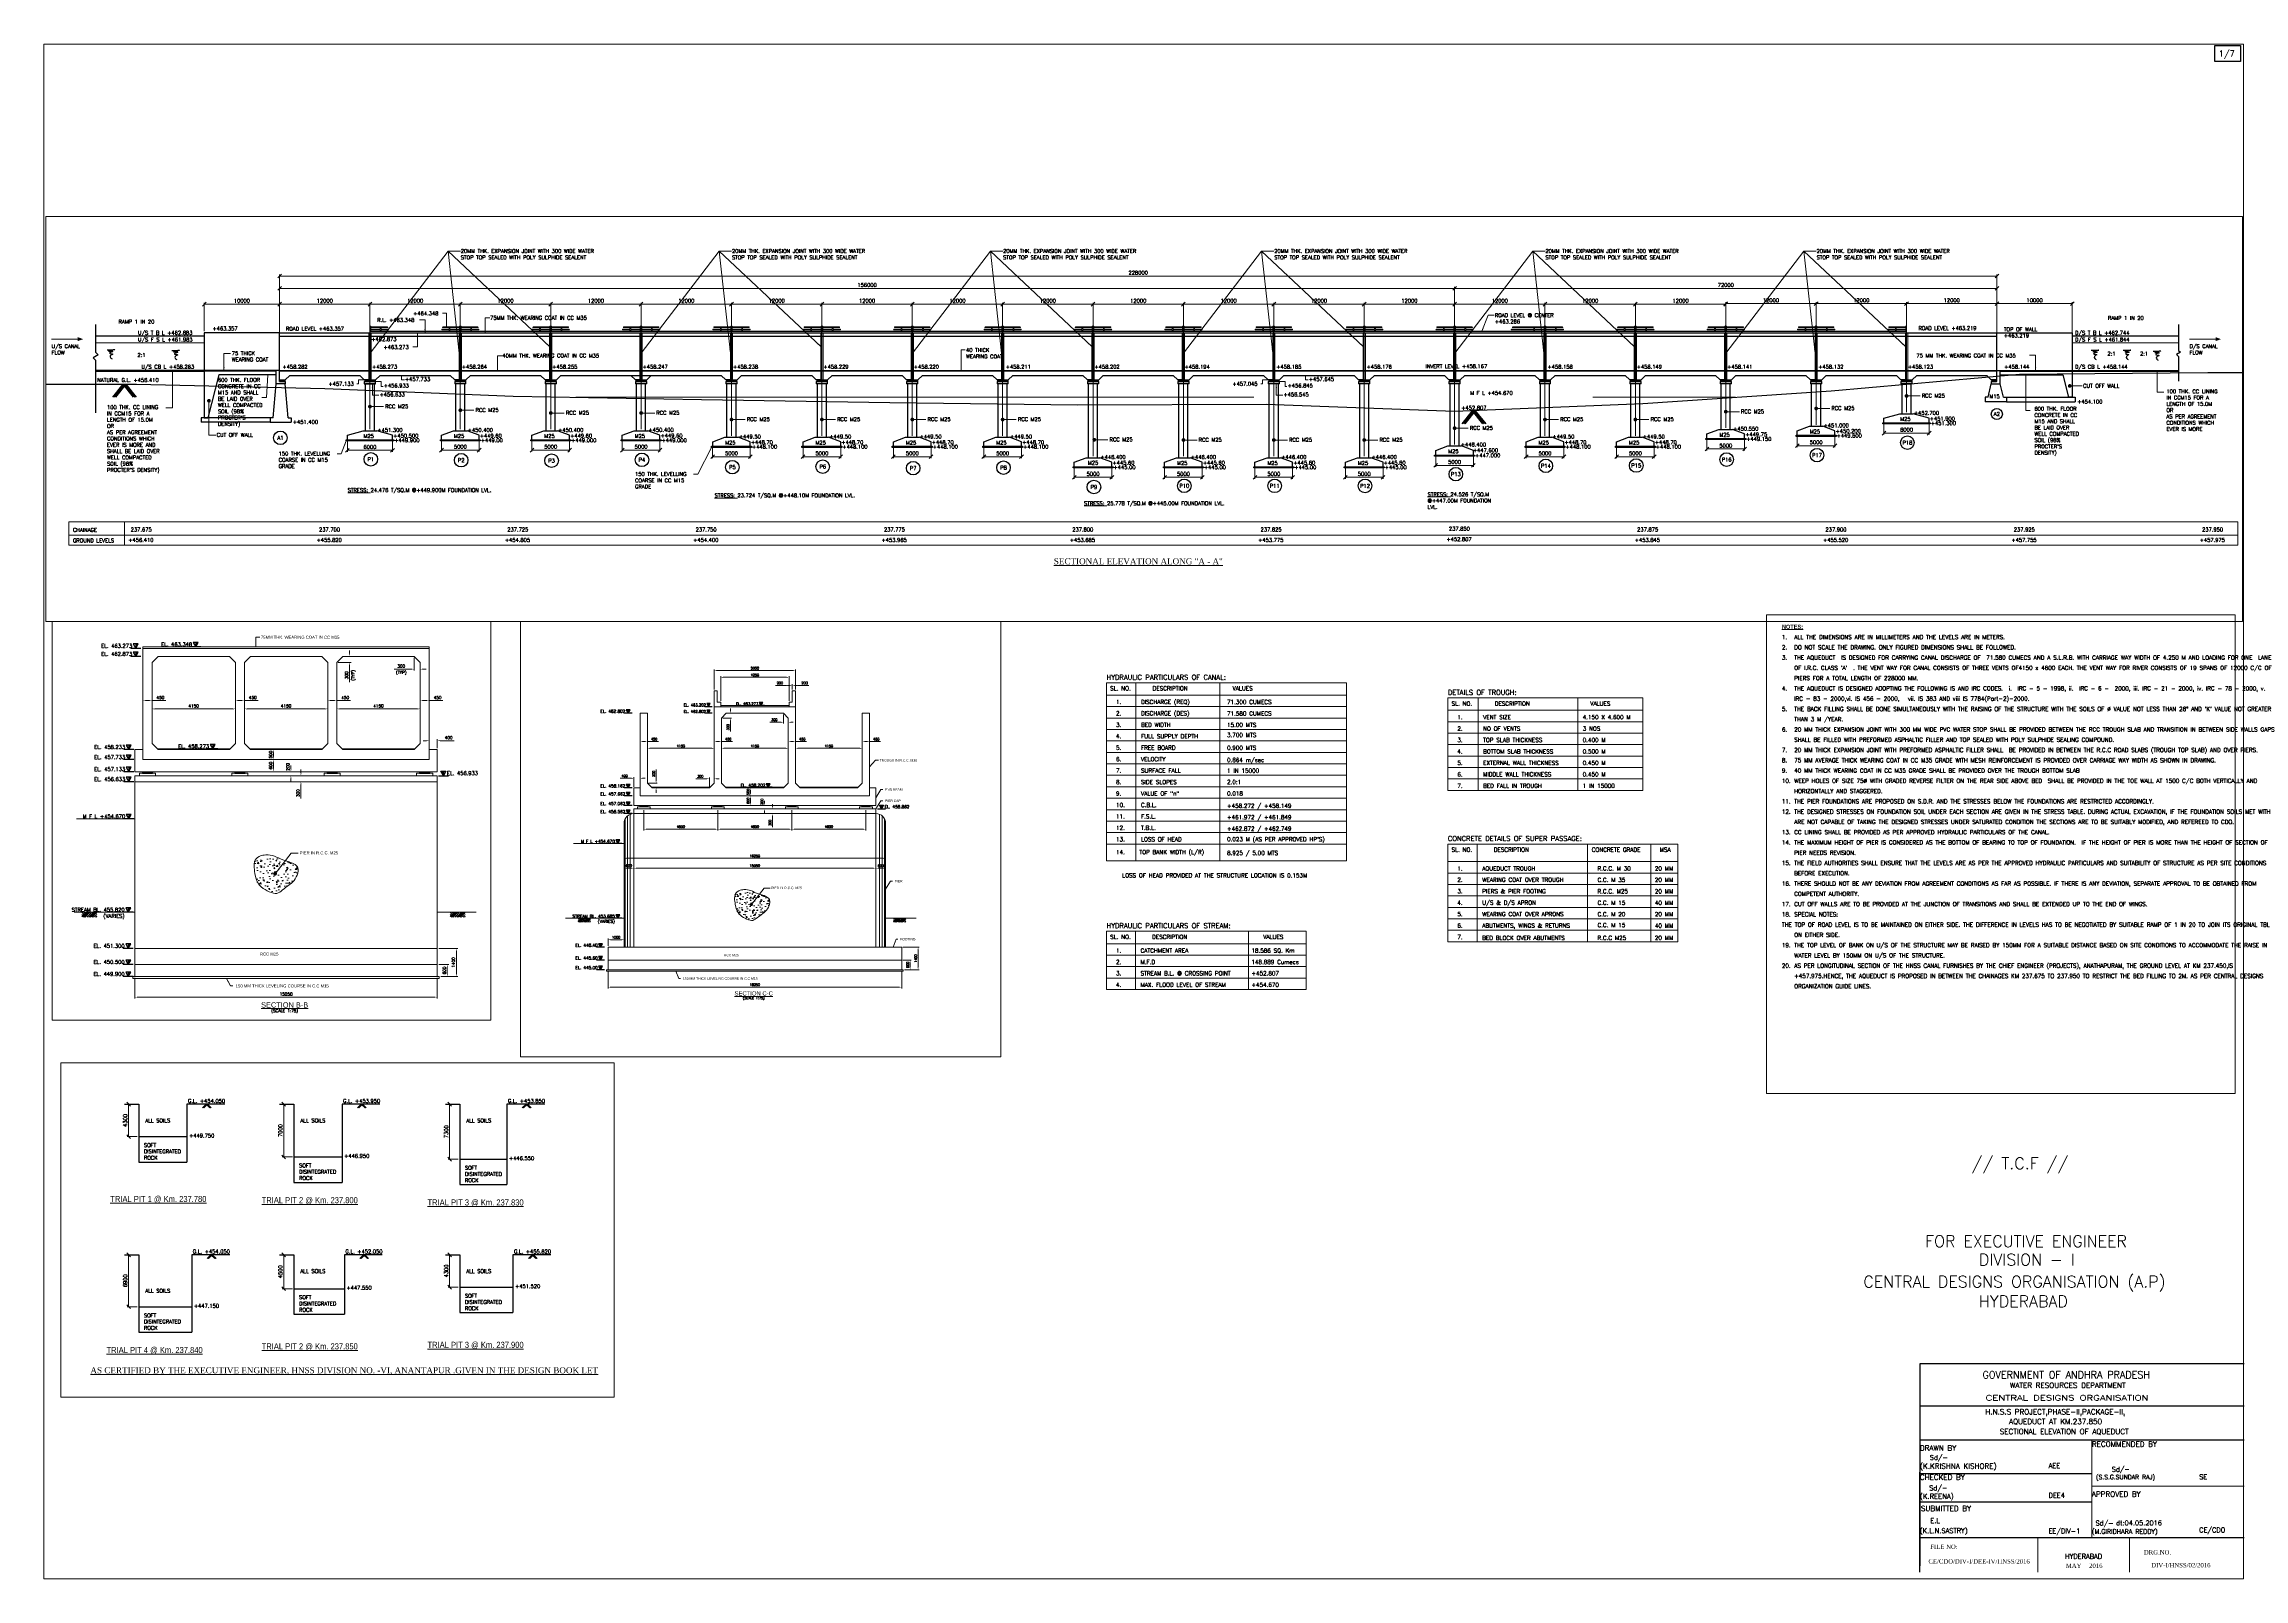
# Paper-space layout 'SH 1 OF 7' of a CAD drawing. Header units: millimetres. Extents: x -310 to 1150, y -109 to 910.
# The model-space entities are those that its viewports show. They can reach past a viewport. Long polylines and large blocks are cut down to what shows.
import ezdxf
from ezdxf.enums import TextEntityAlignment as Align

# ---------------------------------------------------------------- set-up
doc = ezdxf.new("R2010")
doc.units = ezdxf.units.MM
doc.header["$LTSCALE"] = 9
doc.linetypes.add('HIDDEN', pattern=[0.375, 0.25, -0.125])
for name, color, linetype, lineweight in [('HATCH SOLID', 253, 'Continuous', 5), ('LEVEL', 6, 'Continuous', 20), ('P.C.C', 105, 'Continuous', 9), ('R_DASHED', 183, 'HIDDEN', 9), ('R_DIMENSION', 8, 'Continuous', 15), ('R_P.C.C', 94, 'Continuous', 15), ('R_TEXT G', 7, 'Continuous', 18), ('R_THIN LINE', 252, 'Continuous', 9), ('SEC MARK', 1, 'Continuous', 25), ('TEXT', 4, 'Continuous', 13), ('TEXT G', 7, 'Continuous', 18)]:
    doc.layers.add(name, color=color, linetype=linetype, lineweight=lineweight)
doc.layers.add('PUMP', color=4, linetype='Continuous')
doc.layers.add('TEXT M', color=1, linetype='Continuous')
doc.layers.add('R_HATCH', color=7, linetype='Continuous', lineweight=15, true_color=0xc7c7c7)
doc.styles.add('ARIEL', font='arial.ttf')
doc.styles.add('ROMAND', font='romand__.ttf')
doc.styles.add('ROMANDS', font='romand.shx')
doc.styles.add('ROMANS', font='romans.shx')
doc.styles.get("Standard").update_dxf_attribs({"font": 'arial.ttf'})
doc.styles.add('TIMES NEW ROMAN', font='times.ttf')
doc.styles.add('TIMES NR', font='times.ttf')
doc.dimstyles.new('DIM-200', dxfattribs={"dimscale": 200, "dimtxt": 2.5, "dimasz": 2.5, "dimexe": 1, "dimexo": 1, "dimgap": 1, "dimtad": 1, "dimdec": 0, "dimzin": 0, "dimdsep": 46, "dimtxsty": 'ROMANS', "dimblk": 'OBLIQUE', "dimcen": 1, "dimclrd": 256, "dimclre": 256, "dimclrt": 7, "dimadec": 0, "dimazin": 0, "dimtfac": 1, "dimtdec": 0, "dimtofl": 0, "dimtmove": 0, "dimatfit": 3, "dimfxl": 1, "dimtolj": 1, "dimtzin": 0, "dimlwd": 9, "dimlwe": 9, "dimarcsym": 0})
doc.dimstyles.new('DIM-200$0', dxfattribs={"dimscale": 200, "dimtxt": 2.5, "dimasz": 2.5, "dimexe": 1, "dimexo": 1, "dimgap": 1, "dimtad": 1, "dimdec": 0, "dimzin": 0, "dimdsep": 46, "dimtxsty": 'ROMANS', "dimblk": 'OBLIQUE', "dimcen": 1, "dimclrd": 256, "dimclre": 256, "dimclrt": 7, "dimadec": 0, "dimazin": 0, "dimtfac": 1, "dimtdec": 0, "dimtofl": 0, "dimtmove": 0, "dimatfit": 3, "dimfxl": 1, "dimtolj": 1, "dimtzin": 0, "dimlwd": 9, "dimlwe": 9, "dimarcsym": 0})
doc.dimstyles.new('DIM-75', dxfattribs={"dimscale": 75, "dimtxt": 2.5, "dimasz": 2.5, "dimexe": 1, "dimexo": 1, "dimgap": 1, "dimtad": 1, "dimdec": 0, "dimzin": 0, "dimdsep": 46, "dimtxsty": 'ROMANS', "dimblk": 'OBLIQUE', "dimcen": 1, "dimclrd": 256, "dimclre": 256, "dimclrt": 7, "dimadec": 0, "dimazin": 0, "dimtfac": 1, "dimtdec": 0, "dimtofl": 0, "dimtmove": 0, "dimatfit": 3, "dimfxl": 1, "dimtolj": 1, "dimtzin": 0, "dimlwd": 9, "dimlwe": 9, "dimarcsym": 0})
doc.dimstyles.new('DIM-75$0', dxfattribs={"dimscale": 75, "dimtxt": 2, "dimasz": 2, "dimexe": 1, "dimexo": 1, "dimgap": 1, "dimtad": 1, "dimdec": 0, "dimzin": 0, "dimdsep": 46, "dimtxsty": 'ROMANS', "dimcen": 1, "dimclrd": 256, "dimclre": 256, "dimclrt": 7, "dimadec": 0, "dimazin": 0, "dimtfac": 1, "dimtdec": 0, "dimtofl": 0, "dimtmove": 0, "dimatfit": 3, "dimfxl": 1, "dimtolj": 1, "dimtzin": 0, "dimlwd": 9, "dimlwe": 5, "dimarcsym": 0})
pattern_1 = [(0, (-1318154.4514, 379726.94), (0, 6.985), [5.08, -1.905]), (90, (-1318154.4514, 379726.94), (-6.985, 4e-16), [5.08, -1.905])]
pattern_2 = [(0, (-1306154.4514, 379726.94), (0, 6.985), [5.08, -1.905]), (90, (-1306154.4514, 379726.94), (-6.985, 4e-16), [5.08, -1.905])]
pattern_3 = [(0, (-1294154.4514, 379726.94), (0, 6.985), [5.08, -1.905]), (90, (-1294154.4514, 379726.94), (-6.985, 4e-16), [5.08, -1.905])]
pattern_4 = [(0, (-1282154.4514, 379726.94), (0, 6.985), [5.08, -1.905]), (90, (-1282154.4514, 379726.94), (-6.985, 4e-16), [5.08, -1.905])]
pattern_5 = [(0, (-1270154.4514, 379726.94), (0, 6.985), [5.08, -1.905]), (90, (-1270154.4514, 379726.94), (-6.985, 4e-16), [5.08, -1.905])]
pattern_6 = [(0, (-1258154.4514, 379726.94), (0, 6.985), [5.08, -1.905]), (90, (-1258154.4514, 379726.94), (-6.985, 4e-16), [5.08, -1.905])]
pattern_7 = [(0, (-1330154.4514, 379726.94), (0, 6.985), [5.08, -1.905]), (90, (-1330154.4514, 379726.94), (-6.985, 4e-16), [5.08, -1.905])]
pattern_8 = [(0, (-1342154.4514, 379726.94), (0, 6.985), [5.08, -1.905]), (90, (-1342154.4514, 379726.94), (-6.985, 4e-16), [5.08, -1.905])]
pattern_9 = [(0, (-1354154.4514, 379726.94), (0, 6.985), [5.08, -1.905]), (90, (-1354154.4514, 379726.94), (-6.985, 4e-16), [5.08, -1.905])]
pattern_10 = [(0, (-1366154.4514, 379726.94), (0, 6.985), [5.08, -1.905]), (90, (-1366154.4514, 379726.94), (-6.985, 4e-16), [5.08, -1.905])]
pattern_11 = [(0, (-1378154.4514, 379726.94), (0, 6.985), [5.08, -1.905]), (90, (-1378154.4514, 379726.94), (-6.985, 4e-16), [5.08, -1.905])]
pattern_12 = [(0, (-1390154.4514, 379726.94), (0, 6.985), [5.08, -1.905]), (90, (-1390154.4514, 379726.94), (-6.985, 4e-16), [5.08, -1.905])]
pattern_13 = [(0, (-1462154.4514, 379726.94), (0, 6.985), [5.08, -1.905]), (90, (-1462154.4514, 379726.94), (-6.985, 4e-16), [5.08, -1.905])]
pattern_14 = [(0, (-1402154.4514, 379726.94), (0, 6.985), [5.08, -1.905]), (90, (-1402154.4514, 379726.94), (-6.985, 4e-16), [5.08, -1.905])]
pattern_15 = [(0, (-1414154.4514, 379726.94), (0, 6.985), [5.08, -1.905]), (90, (-1414154.4514, 379726.94), (-6.985, 4e-16), [5.08, -1.905])]
pattern_16 = [(0, (-1426154.4514, 379726.94), (0, 6.985), [5.08, -1.905]), (90, (-1426154.4514, 379726.94), (-6.985, 4e-16), [5.08, -1.905])]
pattern_17 = [(0, (-1438154.4514, 379726.94), (0, 6.985), [5.08, -1.905]), (90, (-1438154.4514, 379726.94), (-6.985, 4e-16), [5.08, -1.905])]
pattern_18 = [(0, (-1450154.4514, 379726.94), (0, 6.985), [5.08, -1.905]), (90, (-1450154.4514, 379726.94), (-6.985, 4e-16), [5.08, -1.905])]

# ---------------------------------------------------------------- blocks, each defined once
blk = doc.blocks.new('_Oblique')
at = {"color": 0, "linetype": 'ByBlock', "lineweight": -2}
blk.add_line((-0.5, -0.5), (0.5, 0.5), dxfattribs=at)
blk = doc.blocks.new('*D34')
at = {"layer": 'Defpoints', "color": 0, "transparency": 16777216}
for p in [(4404, 154007), (-7596, 143742), (4404, 137196)]:
    blk.add_point(p, dxfattribs=at)
at = {"layer": 'R_DIMENSION', "lineweight": 9, "transparency": 16777216}
for p, q in [((-7596, 143942), (-7596, 154207)), ((-7596, 154007), (4404, 154007)), ((4404, 137396), (4404, 154207))]:
    blk.add_line(p, q, dxfattribs=at)
at = {"layer": 'R_DIMENSION', "lineweight": 9, "transparency": 16777216, "xscale": 500, "yscale": 500, "zscale": 500, "rotation": 180}
blk.add_blockref('_Oblique', (-7596, 154007), dxfattribs=at)
at = {"layer": 'R_DIMENSION', "lineweight": 9, "transparency": 16777216, "xscale": 500, "yscale": 500, "zscale": 500}
blk.add_blockref('_Oblique', (4404, 154007), dxfattribs=at)
at = {"layer": 'R_DIMENSION', "color": 7, "transparency": 16777216, "insert": (-1596, 154457), "char_height": 500, "attachment_point": 5, "style": 'ROMANS'}
blk.add_mtext('\\A1;12000', dxfattribs=at)
blk = doc.blocks.new('*D35')
at = {"layer": 'Defpoints', "color": 0, "transparency": 16777216}
for p in [(88404, 154007), (76404, 136332), (88404, 136332)]:
    blk.add_point(p, dxfattribs=at)
at = {"layer": 'R_DIMENSION', "lineweight": 9, "transparency": 16777216}
for p, q in [((76404, 136532), (76404, 154207)), ((76404, 154007), (88404, 154007)), ((88404, 136532), (88404, 154207))]:
    blk.add_line(p, q, dxfattribs=at)
at = {"layer": 'R_DIMENSION', "lineweight": 9, "transparency": 16777216, "xscale": 500, "yscale": 500, "zscale": 500, "rotation": 180}
blk.add_blockref('_Oblique', (76404, 154007), dxfattribs=at)
at = {"layer": 'R_DIMENSION', "lineweight": 9, "transparency": 16777216, "xscale": 500, "yscale": 500, "zscale": 500}
blk.add_blockref('_Oblique', (88404, 154007), dxfattribs=at)
at = {"layer": 'R_DIMENSION', "color": 7, "transparency": 16777216, "insert": (82404, 154457), "char_height": 500, "attachment_point": 5, "style": 'ROMANS'}
blk.add_mtext('\\A1;12000', dxfattribs=at)
blk = doc.blocks.new('*D36')
at = {"layer": 'Defpoints', "color": 0, "transparency": 16777216}
for p in [(100404, 154007), (88404, 136332), (100404, 133610)]:
    blk.add_point(p, dxfattribs=at)
at = {"layer": 'R_DIMENSION', "lineweight": 9, "transparency": 16777216}
for p, q in [((88404, 136532), (88404, 154207)), ((88404, 154007), (100404, 154007)), ((100404, 133810), (100404, 154207))]:
    blk.add_line(p, q, dxfattribs=at)
at = {"layer": 'R_DIMENSION', "lineweight": 9, "transparency": 16777216, "xscale": 500, "yscale": 500, "zscale": 500, "rotation": 180}
blk.add_blockref('_Oblique', (88404, 154007), dxfattribs=at)
at = {"layer": 'R_DIMENSION', "lineweight": 9, "transparency": 16777216, "xscale": 500, "yscale": 500, "zscale": 500}
blk.add_blockref('_Oblique', (100404, 154007), dxfattribs=at)
at = {"layer": 'R_DIMENSION', "color": 7, "transparency": 16777216, "insert": (94404, 154457), "char_height": 500, "attachment_point": 5, "style": 'ROMANS'}
blk.add_mtext('\\A1;12000', dxfattribs=at)
blk = doc.blocks.new('*D37')
at = {"layer": 'Defpoints', "color": 0, "transparency": 16777216}
for p in [(112404, 154007), (100404, 133610), (112404, 133610)]:
    blk.add_point(p, dxfattribs=at)
at = {"layer": 'R_DIMENSION', "lineweight": 9, "transparency": 16777216}
for p, q in [((100404, 133810), (100404, 154207)), ((100404, 154007), (112404, 154007)), ((112404, 133810), (112404, 154207))]:
    blk.add_line(p, q, dxfattribs=at)
at = {"layer": 'R_DIMENSION', "lineweight": 9, "transparency": 16777216, "xscale": 500, "yscale": 500, "zscale": 500, "rotation": 180}
blk.add_blockref('_Oblique', (100404, 154007), dxfattribs=at)
at = {"layer": 'R_DIMENSION', "lineweight": 9, "transparency": 16777216, "xscale": 500, "yscale": 500, "zscale": 500}
blk.add_blockref('_Oblique', (112404, 154007), dxfattribs=at)
at = {"layer": 'R_DIMENSION', "color": 7, "transparency": 16777216, "insert": (106404, 154457), "char_height": 500, "attachment_point": 5, "style": 'ROMANS'}
blk.add_mtext('\\A1;12000', dxfattribs=at)
blk = doc.blocks.new('*D38')
at = {"layer": 'Defpoints', "color": 0, "transparency": 16777216}
for p in [(124404, 154007), (112404, 133610), (124404, 133610)]:
    blk.add_point(p, dxfattribs=at)
at = {"layer": 'R_DIMENSION', "lineweight": 9, "transparency": 16777216}
for p, q in [((112404, 133810), (112404, 154207)), ((112404, 154007), (124404, 154007)), ((124404, 133810), (124404, 154207))]:
    blk.add_line(p, q, dxfattribs=at)
at = {"layer": 'R_DIMENSION', "lineweight": 9, "transparency": 16777216, "xscale": 500, "yscale": 500, "zscale": 500, "rotation": 180}
blk.add_blockref('_Oblique', (112404, 154007), dxfattribs=at)
at = {"layer": 'R_DIMENSION', "lineweight": 9, "transparency": 16777216, "xscale": 500, "yscale": 500, "zscale": 500}
blk.add_blockref('_Oblique', (124404, 154007), dxfattribs=at)
at = {"layer": 'R_DIMENSION', "color": 7, "transparency": 16777216, "insert": (118404, 154457), "char_height": 500, "attachment_point": 5, "style": 'ROMANS'}
blk.add_mtext('\\A1;12000', dxfattribs=at)
blk = doc.blocks.new('*D39')
at = {"layer": 'Defpoints', "color": 0, "transparency": 16777216}
for p in [(136404, 154007), (124404, 133610), (136404, 133610)]:
    blk.add_point(p, dxfattribs=at)
at = {"layer": 'R_DIMENSION', "lineweight": 9, "transparency": 16777216}
for p, q in [((124404, 133810), (124404, 154207)), ((124404, 154007), (136404, 154007)), ((136404, 133810), (136404, 154207))]:
    blk.add_line(p, q, dxfattribs=at)
at = {"layer": 'R_DIMENSION', "lineweight": 9, "transparency": 16777216, "xscale": 500, "yscale": 500, "zscale": 500, "rotation": 180}
blk.add_blockref('_Oblique', (124404, 154007), dxfattribs=at)
at = {"layer": 'R_DIMENSION', "lineweight": 9, "transparency": 16777216, "xscale": 500, "yscale": 500, "zscale": 500}
blk.add_blockref('_Oblique', (136404, 154007), dxfattribs=at)
at = {"layer": 'R_DIMENSION', "color": 7, "transparency": 16777216, "insert": (130404, 154457), "char_height": 500, "attachment_point": 5, "style": 'ROMANS'}
blk.add_mtext('\\A1;12000', dxfattribs=at)
blk = doc.blocks.new('*D40')
at = {"layer": 'Defpoints', "color": 0, "transparency": 16777216}
for p in [(148404, 154007), (148404, 135179), (136404, 133610)]:
    blk.add_point(p, dxfattribs=at)
at = {"layer": 'R_DIMENSION', "lineweight": 9, "transparency": 16777216}
for p, q in [((136404, 133810), (136404, 154207)), ((136404, 154007), (148404, 154007)), ((148404, 135379), (148404, 154207))]:
    blk.add_line(p, q, dxfattribs=at)
at = {"layer": 'R_DIMENSION', "lineweight": 9, "transparency": 16777216, "xscale": 500, "yscale": 500, "zscale": 500, "rotation": 180}
blk.add_blockref('_Oblique', (136404, 154007), dxfattribs=at)
at = {"layer": 'R_DIMENSION', "lineweight": 9, "transparency": 16777216, "xscale": 500, "yscale": 500, "zscale": 500}
blk.add_blockref('_Oblique', (148404, 154007), dxfattribs=at)
at = {"layer": 'R_DIMENSION', "color": 7, "transparency": 16777216, "insert": (142404, 154457), "char_height": 500, "attachment_point": 5, "style": 'ROMANS'}
blk.add_mtext('\\A1;12000', dxfattribs=at)
blk = doc.blocks.new('*D41')
at = {"layer": 'Defpoints', "color": 0, "transparency": 16777216}
for p in [(160404, 154007), (160404, 136332), (148404, 135179)]:
    blk.add_point(p, dxfattribs=at)
at = {"layer": 'R_DIMENSION', "lineweight": 9, "transparency": 16777216}
for p, q in [((148404, 135379), (148404, 154207)), ((148404, 154007), (160404, 154007)), ((160404, 136532), (160404, 154207))]:
    blk.add_line(p, q, dxfattribs=at)
at = {"layer": 'R_DIMENSION', "lineweight": 9, "transparency": 16777216, "xscale": 500, "yscale": 500, "zscale": 500, "rotation": 180}
blk.add_blockref('_Oblique', (148404, 154007), dxfattribs=at)
at = {"layer": 'R_DIMENSION', "lineweight": 9, "transparency": 16777216, "xscale": 500, "yscale": 500, "zscale": 500}
blk.add_blockref('_Oblique', (160404, 154007), dxfattribs=at)
at = {"layer": 'R_DIMENSION', "color": 7, "transparency": 16777216, "insert": (154404, 154457), "char_height": 500, "attachment_point": 5, "style": 'ROMANS'}
blk.add_mtext('\\A1;12000', dxfattribs=at)
blk = doc.blocks.new('*D42')
at = {"layer": 'Defpoints', "color": 0, "transparency": 16777216}
for p in [(160404, 154007), (160404, 136332), (148404, 135179)]:
    blk.add_point(p, dxfattribs=at)
at = {"layer": 'R_DIMENSION', "lineweight": 9, "transparency": 16777216}
for p, q in [((148404, 135379), (148404, 154207)), ((148404, 154007), (160404, 154007)), ((160404, 136532), (160404, 154207))]:
    blk.add_line(p, q, dxfattribs=at)
at = {"layer": 'R_DIMENSION', "lineweight": 9, "transparency": 16777216, "xscale": 500, "yscale": 500, "zscale": 500, "rotation": 180}
blk.add_blockref('_Oblique', (148404, 154007), dxfattribs=at)
at = {"layer": 'R_DIMENSION', "lineweight": 9, "transparency": 16777216, "xscale": 500, "yscale": 500, "zscale": 500}
blk.add_blockref('_Oblique', (160404, 154007), dxfattribs=at)
at = {"layer": 'R_DIMENSION', "color": 7, "transparency": 16777216, "insert": (154404, 154457), "char_height": 500, "attachment_point": 5, "style": 'ROMANS'}
blk.add_mtext('\\A1;12000', dxfattribs=at)
blk = doc.blocks.new('*D43')
at = {"layer": 'Defpoints', "color": 0, "transparency": 16777216}
for p in [(172404, 154007), (160404, 136332), (172404, 136332)]:
    blk.add_point(p, dxfattribs=at)
at = {"layer": 'R_DIMENSION', "lineweight": 9, "transparency": 16777216}
for p, q in [((160404, 136532), (160404, 154207)), ((160404, 154007), (172404, 154007)), ((172404, 136532), (172404, 154207))]:
    blk.add_line(p, q, dxfattribs=at)
at = {"layer": 'R_DIMENSION', "lineweight": 9, "transparency": 16777216, "xscale": 500, "yscale": 500, "zscale": 500, "rotation": 180}
blk.add_blockref('_Oblique', (160404, 154007), dxfattribs=at)
at = {"layer": 'R_DIMENSION', "lineweight": 9, "transparency": 16777216, "xscale": 500, "yscale": 500, "zscale": 500}
blk.add_blockref('_Oblique', (172404, 154007), dxfattribs=at)
at = {"layer": 'R_DIMENSION', "color": 7, "transparency": 16777216, "insert": (166404, 154457), "char_height": 500, "attachment_point": 5, "style": 'ROMANS'}
blk.add_mtext('\\A1;12000', dxfattribs=at)
blk = doc.blocks.new('*D44')
at = {"layer": 'Defpoints', "color": 0, "transparency": 16777216}
for p in [(184404, 154007), (184404, 137369), (172404, 136332)]:
    blk.add_point(p, dxfattribs=at)
at = {"layer": 'R_DIMENSION', "lineweight": 9, "transparency": 16777216}
for p, q in [((172404, 136532), (172404, 154207)), ((172404, 154007), (184404, 154007)), ((184404, 137569), (184404, 154207))]:
    blk.add_line(p, q, dxfattribs=at)
at = {"layer": 'R_DIMENSION', "lineweight": 9, "transparency": 16777216, "xscale": 500, "yscale": 500, "zscale": 500, "rotation": 180}
blk.add_blockref('_Oblique', (172404, 154007), dxfattribs=at)
at = {"layer": 'R_DIMENSION', "lineweight": 9, "transparency": 16777216, "xscale": 500, "yscale": 500, "zscale": 500}
blk.add_blockref('_Oblique', (184404, 154007), dxfattribs=at)
at = {"layer": 'R_DIMENSION', "color": 7, "transparency": 16777216, "insert": (178404, 154457), "char_height": 500, "attachment_point": 5, "style": 'ROMANS'}
blk.add_mtext('\\A1;12000', dxfattribs=at)
blk = doc.blocks.new('*D45')
at = {"layer": 'Defpoints', "color": 0, "transparency": 16777216}
for p in [(196404, 154082), (184404, 137369), (196404, 137805)]:
    blk.add_point(p, dxfattribs=at)
at = {"layer": 'R_DIMENSION', "lineweight": 9, "transparency": 16777216}
for p, q in [((184404, 137569), (184404, 154282)), ((184404, 154082), (196404, 154082)), ((196404, 138005), (196404, 154282))]:
    blk.add_line(p, q, dxfattribs=at)
at = {"layer": 'R_DIMENSION', "lineweight": 9, "transparency": 16777216, "xscale": 500, "yscale": 500, "zscale": 500, "rotation": 180}
blk.add_blockref('_Oblique', (184404, 154082), dxfattribs=at)
at = {"layer": 'R_DIMENSION', "lineweight": 9, "transparency": 16777216, "xscale": 500, "yscale": 500, "zscale": 500}
blk.add_blockref('_Oblique', (196404, 154082), dxfattribs=at)
at = {"layer": 'R_DIMENSION', "color": 7, "transparency": 16777216, "insert": (190404, 154532), "char_height": 500, "attachment_point": 5, "style": 'ROMANS'}
blk.add_mtext('\\A1;12000', dxfattribs=at)
blk = doc.blocks.new('*D46')
at = {"layer": 'Defpoints', "color": 0, "transparency": 16777216}
for p in [(208404, 154082), (208404, 139467), (196404, 137805)]:
    blk.add_point(p, dxfattribs=at)
at = {"layer": 'R_DIMENSION', "lineweight": 9, "transparency": 16777216}
for p, q in [((196404, 138005), (196404, 154282)), ((196404, 154082), (208404, 154082)), ((208404, 139667), (208404, 154282))]:
    blk.add_line(p, q, dxfattribs=at)
at = {"layer": 'R_DIMENSION', "lineweight": 9, "transparency": 16777216, "xscale": 500, "yscale": 500, "zscale": 500, "rotation": 180}
blk.add_blockref('_Oblique', (196404, 154082), dxfattribs=at)
at = {"layer": 'R_DIMENSION', "lineweight": 9, "transparency": 16777216, "xscale": 500, "yscale": 500, "zscale": 500}
blk.add_blockref('_Oblique', (208404, 154082), dxfattribs=at)
at = {"layer": 'R_DIMENSION', "color": 7, "transparency": 16777216, "insert": (202404, 154532), "char_height": 500, "attachment_point": 5, "style": 'ROMANS'}
blk.add_mtext('\\A1;12000', dxfattribs=at)
blk = doc.blocks.new('*D47')
at = {"layer": 'Defpoints', "color": 0, "transparency": 16777216}
for p in [(-17596, 154007), (-17596, 150207), (-7596, 143742)]:
    blk.add_point(p, dxfattribs=at)
at = {"layer": 'R_DIMENSION', "lineweight": 9, "transparency": 16777216}
for p, q in [((-17596, 150407), (-17596, 154207)), ((-7596, 154007), (-17596, 154007)), ((-7596, 143942), (-7596, 154207))]:
    blk.add_line(p, q, dxfattribs=at)
at = {"layer": 'R_DIMENSION', "lineweight": 9, "transparency": 16777216, "xscale": 500, "yscale": 500, "zscale": 500, "rotation": 180}
blk.add_blockref('_Oblique', (-17596, 154007), dxfattribs=at)
at = {"layer": 'R_DIMENSION', "lineweight": 9, "transparency": 16777216, "xscale": 500, "yscale": 500, "zscale": 500}
blk.add_blockref('_Oblique', (-7596, 154007), dxfattribs=at)
at = {"layer": 'R_DIMENSION', "color": 7, "transparency": 16777216, "insert": (-12596, 154457), "char_height": 500, "attachment_point": 5, "style": 'ROMANS'}
blk.add_mtext('\\A1;10000', dxfattribs=at)
blk = doc.blocks.new('*D48')
at = {"layer": 'Defpoints', "color": 0, "transparency": 16777216}
for p in [(230404, 154082), (230404, 146945), (220404, 143742)]:
    blk.add_point(p, dxfattribs=at)
at = {"layer": 'R_DIMENSION', "lineweight": 9, "transparency": 16777216}
for p, q in [((220404, 143942), (220404, 154282)), ((220404, 154082), (230404, 154082)), ((230404, 147145), (230404, 154282))]:
    blk.add_line(p, q, dxfattribs=at)
at = {"layer": 'R_DIMENSION', "lineweight": 9, "transparency": 16777216, "xscale": 500, "yscale": 500, "zscale": 500, "rotation": 180}
blk.add_blockref('_Oblique', (220404, 154082), dxfattribs=at)
at = {"layer": 'R_DIMENSION', "lineweight": 9, "transparency": 16777216, "xscale": 500, "yscale": 500, "zscale": 500}
blk.add_blockref('_Oblique', (230404, 154082), dxfattribs=at)
at = {"layer": 'R_DIMENSION', "color": 7, "transparency": 16777216, "insert": (225404, 154532), "char_height": 500, "attachment_point": 5, "style": 'ROMANS'}
blk.add_mtext('\\A1;10000', dxfattribs=at)
blk = doc.blocks.new('*D49')
at = {"layer": 'Defpoints', "color": 0, "transparency": 16777216}
for p in [(220404, 157736), (-7596, 143742), (220404, 143742)]:
    blk.add_point(p, dxfattribs=at)
at = {"layer": 'R_DIMENSION', "lineweight": 9, "transparency": 16777216}
for p, q in [((-7596, 143942), (-7596, 157936)), ((-7596, 157736), (220404, 157736)), ((220404, 143942), (220404, 157936))]:
    blk.add_line(p, q, dxfattribs=at)
at = {"layer": 'R_DIMENSION', "lineweight": 9, "transparency": 16777216, "xscale": 500, "yscale": 500, "zscale": 500, "rotation": 180}
blk.add_blockref('_Oblique', (-7596, 157736), dxfattribs=at)
at = {"layer": 'R_DIMENSION', "lineweight": 9, "transparency": 16777216, "xscale": 500, "yscale": 500, "zscale": 500}
blk.add_blockref('_Oblique', (220404, 157736), dxfattribs=at)
at = {"layer": 'R_DIMENSION', "color": 7, "transparency": 16777216, "insert": (106404, 158186), "char_height": 500, "attachment_point": 5, "style": 'ROMANS'}
blk.add_mtext('\\A1;228000', dxfattribs=at)
blk = doc.blocks.new('*D54')
at = {"layer": 'Defpoints', "color": 0, "transparency": 16777216}
for p in [(208404, 154082), (220404, 143742), (208404, 139467)]:
    blk.add_point(p, dxfattribs=at)
at = {"layer": 'R_DIMENSION', "lineweight": 9, "transparency": 16777216}
for p, q in [((208404, 139667), (208404, 154282)), ((220404, 154082), (208404, 154082)), ((220404, 143942), (220404, 154282))]:
    blk.add_line(p, q, dxfattribs=at)
at = {"layer": 'R_DIMENSION', "lineweight": 9, "transparency": 16777216, "xscale": 500, "yscale": 500, "zscale": 500, "rotation": 180}
blk.add_blockref('_Oblique', (208404, 154082), dxfattribs=at)
at = {"layer": 'R_DIMENSION', "lineweight": 9, "transparency": 16777216, "xscale": 500, "yscale": 500, "zscale": 500}
blk.add_blockref('_Oblique', (220404, 154082), dxfattribs=at)
at = {"layer": 'R_DIMENSION', "color": 7, "transparency": 16777216, "insert": (214404, 154532), "char_height": 500, "attachment_point": 5, "style": 'ROMANS'}
blk.add_mtext('\\A1;12000', dxfattribs=at)
blk = doc.blocks.new('*D5')
at = {"layer": 'Defpoints', "color": 0, "transparency": 16777216}
for p in [(148404, 156112), (-7596, 143742), (148404, 135179)]:
    blk.add_point(p, dxfattribs=at)
at = {"layer": 'R_DIMENSION', "lineweight": 9, "transparency": 16777216}
for p, q in [((-7596, 143942), (-7596, 156312)), ((-7596, 156112), (148404, 156112)), ((148404, 135379), (148404, 156312))]:
    blk.add_line(p, q, dxfattribs=at)
at = {"layer": 'R_DIMENSION', "lineweight": 9, "transparency": 16777216, "xscale": 500, "yscale": 500, "zscale": 500, "rotation": 180}
blk.add_blockref('_Oblique', (-7596, 156112), dxfattribs=at)
at = {"layer": 'R_DIMENSION', "lineweight": 9, "transparency": 16777216, "xscale": 500, "yscale": 500, "zscale": 500}
blk.add_blockref('_Oblique', (148404, 156112), dxfattribs=at)
at = {"layer": 'R_DIMENSION', "color": 7, "transparency": 16777216, "insert": (70404, 156562), "char_height": 500, "attachment_point": 5, "style": 'ROMANS'}
blk.add_mtext('\\A1;156000', dxfattribs=at)
blk = doc.blocks.new('*D6')
at = {"layer": 'Defpoints', "color": 0, "transparency": 16777216}
for p in [(148404, 156112), (220404, 143742), (148404, 135179)]:
    blk.add_point(p, dxfattribs=at)
at = {"layer": 'R_DIMENSION', "lineweight": 9, "transparency": 16777216}
for p, q in [((148404, 135379), (148404, 156312)), ((220404, 156112), (148404, 156112)), ((220404, 143942), (220404, 156312))]:
    blk.add_line(p, q, dxfattribs=at)
at = {"layer": 'R_DIMENSION', "lineweight": 9, "transparency": 16777216, "xscale": 500, "yscale": 500, "zscale": 500, "rotation": 180}
blk.add_blockref('_Oblique', (148404, 156112), dxfattribs=at)
at = {"layer": 'R_DIMENSION', "lineweight": 9, "transparency": 16777216, "xscale": 500, "yscale": 500, "zscale": 500}
blk.add_blockref('_Oblique', (220404, 156112), dxfattribs=at)
at = {"layer": 'R_DIMENSION', "color": 7, "transparency": 16777216, "insert": (184404, 156562), "char_height": 500, "attachment_point": 5, "style": 'ROMANS'}
blk.add_mtext('\\A1;72000', dxfattribs=at)
blk = doc.blocks.new('jord1')
at = {"layer": 'P.C.C'}
for p, q in [((0, 0), (1.1, -1.1)), ((2.2, 0), (0, -2.2)), ((3, 0), (0.5, -2.5)), ((1.7, -0.6), (1.1, 0)), ((3.7, 0), (1.2, -2.5)), ((6, 0), (3.5, -2.5)), ((3.7, 0), (4.9, -1.1)), ((6.7, 0), (4.2, -2.5)), ((4.8, 0), (5.4, -0.6)), ((7.5, 0), (5, -2.5)), ((5.9, 0), (5.9, -0.1)), ((0, -1.1), (0.6, -1.7)), ((0, -2.1), (0.1, -2.2)), ((1.6, -2.1), (2, -2.5)), ((2.2, -1.6), (3.1, -2.5)), ((2.7, -1.1), (3.8, -2.2)), ((3.2, -0.5), (4.3, -1.7)), ((5.4, -2.1), (5.8, -2.5)), ((5.9, -1.6), (6.8, -2.5)), ((6.4, -1.1), (7.5, -2.1)), ((7, -0.5), (7.5, -1.1)), ((7.5, -2.2), (7.2, -2.5))]:
    blk.add_line(p, q, dxfattribs=at)
blk = doc.blocks.new('A$C71181FDA')
at = {"layer": 'HATCH SOLID', "ltscale": 100}
blk.add_hatch(color=256, dxfattribs=at).paths.add_polyline_path([(948, 0), (948, 828), (474, 828)])
at = {"layer": 'SEC MARK'}
for p, q in [((0, 0), (1896, 0)), ((948, 828), (948, 0))]:
    blk.add_line(p, q, dxfattribs=at)
blk.add_lwpolyline([(948, 0), (474, 828), (1422, 828), (948, 0)], dxfattribs=at)
blk = doc.blocks.new('*D7')
at = {"layer": 'Defpoints', "color": 0, "transparency": 16777216}
for p in [(347895, 139117), (348345, 139117), (348345, 138856)]:
    blk.add_point(p, dxfattribs=at)
at = {"layer": 'R_DIMENSION', "lineweight": 5, "transparency": 16777216}
for p, q in [((347895, 139042), (347895, 138781)), ((348345, 139042), (348345, 138781))]:
    blk.add_line(p, q, dxfattribs=at)
at = {"layer": 'R_DIMENSION', "lineweight": 9, "transparency": 16777216}
for p, q in [((348045, 138856), (348195, 138856)), ((348345, 138856), (349030, 138856))]:
    blk.add_line(p, q, dxfattribs=at)
at = {"layer": 'R_DIMENSION', "transparency": 16777216}
for points in [[(348045, 138881), (348045, 138831), (347895, 138856)], [(348195, 138881), (348195, 138831), (348345, 138856)]]:
    blk.add_solid(points, dxfattribs=at)
at = {"layer": 'R_DIMENSION', "color": 7, "transparency": 16777216, "insert": (348763, 139006), "char_height": 150, "attachment_point": 5, "style": 'ROMANS'}
blk.add_mtext('\\A1;450', dxfattribs=at)
blk = doc.blocks.new('*D8')
at = {"layer": 'Defpoints', "color": 0, "transparency": 16777216}
for p in [(352495, 139117), (352945, 139117), (352945, 138856)]:
    blk.add_point(p, dxfattribs=at)
at = {"layer": 'R_DIMENSION', "lineweight": 5, "transparency": 16777216}
for p, q in [((352495, 139042), (352495, 138781)), ((352945, 139042), (352945, 138781))]:
    blk.add_line(p, q, dxfattribs=at)
at = {"layer": 'R_DIMENSION', "lineweight": 9, "transparency": 16777216}
for p, q in [((352645, 138856), (352795, 138856)), ((352945, 138856), (353630, 138856))]:
    blk.add_line(p, q, dxfattribs=at)
at = {"layer": 'R_DIMENSION', "transparency": 16777216}
for points in [[(352645, 138881), (352645, 138831), (352495, 138856)], [(352795, 138881), (352795, 138831), (352945, 138856)]]:
    blk.add_solid(points, dxfattribs=at)
at = {"layer": 'R_DIMENSION', "color": 7, "transparency": 16777216, "insert": (353363, 139006), "char_height": 150, "attachment_point": 5, "style": 'ROMANS'}
blk.add_mtext('\\A1;450', dxfattribs=at)
blk = doc.blocks.new('*D9')
at = {"layer": 'Defpoints', "color": 0, "transparency": 16777216}
for p in [(357095, 139117), (357545, 139117), (357545, 138856)]:
    blk.add_point(p, dxfattribs=at)
at = {"layer": 'R_DIMENSION', "lineweight": 5, "transparency": 16777216}
for p, q in [((357095, 139042), (357095, 138781)), ((357545, 139042), (357545, 138781))]:
    blk.add_line(p, q, dxfattribs=at)
at = {"layer": 'R_DIMENSION', "lineweight": 9, "transparency": 16777216}
for p, q in [((357245, 138856), (357395, 138856)), ((357545, 138856), (358230, 138856))]:
    blk.add_line(p, q, dxfattribs=at)
at = {"layer": 'R_DIMENSION', "transparency": 16777216}
for points in [[(357245, 138881), (357245, 138831), (357095, 138856)], [(357395, 138881), (357395, 138831), (357545, 138856)]]:
    blk.add_solid(points, dxfattribs=at)
at = {"layer": 'R_DIMENSION', "color": 7, "transparency": 16777216, "insert": (357963, 139006), "char_height": 150, "attachment_point": 5, "style": 'ROMANS'}
blk.add_mtext('\\A1;450', dxfattribs=at)
blk = doc.blocks.new('*D10')
at = {"layer": 'Defpoints', "color": 0, "transparency": 16777216}
for p in [(361695, 139117), (362145, 139117), (362145, 138856)]:
    blk.add_point(p, dxfattribs=at)
at = {"layer": 'R_DIMENSION', "lineweight": 5, "transparency": 16777216}
for p, q in [((361695, 139042), (361695, 138781)), ((362145, 139042), (362145, 138781))]:
    blk.add_line(p, q, dxfattribs=at)
at = {"layer": 'R_DIMENSION', "lineweight": 9, "transparency": 16777216}
for p, q in [((361845, 138856), (361995, 138856)), ((362145, 138856), (362830, 138856))]:
    blk.add_line(p, q, dxfattribs=at)
at = {"layer": 'R_DIMENSION', "transparency": 16777216}
for points in [[(361845, 138881), (361845, 138831), (361695, 138856)], [(361995, 138881), (361995, 138831), (362145, 138856)]]:
    blk.add_solid(points, dxfattribs=at)
at = {"layer": 'R_DIMENSION', "color": 7, "transparency": 16777216, "insert": (362563, 139006), "char_height": 150, "attachment_point": 5, "style": 'ROMANS'}
blk.add_mtext('\\A1;450', dxfattribs=at)
blk = doc.blocks.new('*D11')
at = {"layer": 'Defpoints', "color": 0, "transparency": 16777216}
for p in [(348345, 138700), (352495, 138700), (352495, 138439)]:
    blk.add_point(p, dxfattribs=at)
at = {"layer": 'R_DIMENSION', "lineweight": 5, "transparency": 16777216}
for p, q in [((348345, 138625), (348345, 138364)), ((352495, 138625), (352495, 138364))]:
    blk.add_line(p, q, dxfattribs=at)
at = {"layer": 'R_DIMENSION', "lineweight": 9, "transparency": 16777216}
blk.add_line((348495, 138439), (352345, 138439), dxfattribs=at)
at = {"layer": 'R_DIMENSION', "transparency": 16777216}
for points in [[(348495, 138464), (348495, 138414), (348345, 138439)], [(352345, 138464), (352345, 138414), (352495, 138439)]]:
    blk.add_solid(points, dxfattribs=at)
at = {"layer": 'R_DIMENSION', "color": 7, "transparency": 16777216, "insert": (350420, 138589), "char_height": 150, "attachment_point": 5, "style": 'ROMANS'}
blk.add_mtext('\\A1;4150', dxfattribs=at)
blk = doc.blocks.new('*D12')
at = {"layer": 'Defpoints', "color": 0, "transparency": 16777216}
for p in [(352945, 138700), (352945, 138439), (357095, 138700)]:
    blk.add_point(p, dxfattribs=at)
at = {"layer": 'R_DIMENSION', "lineweight": 5, "transparency": 16777216}
for p, q in [((352945, 138625), (352945, 138364)), ((357095, 138625), (357095, 138364))]:
    blk.add_line(p, q, dxfattribs=at)
at = {"layer": 'R_DIMENSION', "lineweight": 9, "transparency": 16777216}
blk.add_line((356945, 138439), (353095, 138439), dxfattribs=at)
at = {"layer": 'R_DIMENSION', "transparency": 16777216}
for points in [[(353095, 138464), (353095, 138414), (352945, 138439)], [(356945, 138464), (356945, 138414), (357095, 138439)]]:
    blk.add_solid(points, dxfattribs=at)
at = {"layer": 'R_DIMENSION', "color": 7, "transparency": 16777216, "insert": (355020, 138589), "char_height": 150, "attachment_point": 5, "style": 'ROMANS'}
blk.add_mtext('\\A1;4150', dxfattribs=at)
blk = doc.blocks.new('*D13')
at = {"layer": 'Defpoints', "color": 0, "transparency": 16777216}
for p in [(357545, 138700), (357545, 138439), (361695, 138700)]:
    blk.add_point(p, dxfattribs=at)
at = {"layer": 'R_DIMENSION', "lineweight": 5, "transparency": 16777216}
for p, q in [((357545, 138625), (357545, 138364)), ((361695, 138625), (361695, 138364))]:
    blk.add_line(p, q, dxfattribs=at)
at = {"layer": 'R_DIMENSION', "lineweight": 9, "transparency": 16777216}
blk.add_line((361545, 138439), (357695, 138439), dxfattribs=at)
at = {"layer": 'R_DIMENSION', "transparency": 16777216}
for points in [[(357695, 138464), (357695, 138414), (357545, 138439)], [(361545, 138464), (361545, 138414), (361695, 138439)]]:
    blk.add_solid(points, dxfattribs=at)
at = {"layer": 'R_DIMENSION', "color": 7, "transparency": 16777216, "insert": (359620, 138589), "char_height": 150, "attachment_point": 5, "style": 'ROMANS'}
blk.add_mtext('\\A1;4150', dxfattribs=at)
blk = doc.blocks.new('*D14')
at = {"layer": 'Defpoints', "color": 0, "transparency": 16777216}
for p in [(347495, 136575), (347495, 135978), (347895, 135978)]:
    blk.add_point(p, dxfattribs=at)
at = {"layer": 'R_DIMENSION', "lineweight": 9, "transparency": 16777216}
for p, q in [((347345, 136575), (346659, 136575)), ((348045, 136575), (348195, 136575))]:
    blk.add_line(p, q, dxfattribs=at)
at = {"layer": 'R_DIMENSION', "lineweight": 5, "transparency": 16777216}
for p, q in [((347495, 136053), (347495, 136650)), ((347895, 136053), (347895, 136650))]:
    blk.add_line(p, q, dxfattribs=at)
at = {"layer": 'R_DIMENSION', "transparency": 16777216}
for points in [[(347345, 136600), (347345, 136550), (347495, 136575)], [(348045, 136600), (348045, 136550), (347895, 136575)]]:
    blk.add_solid(points, dxfattribs=at)
at = {"layer": 'R_DIMENSION', "color": 7, "transparency": 16777216, "insert": (346927, 136725), "char_height": 150, "attachment_point": 5, "style": 'ROMANS'}
blk.add_mtext('\\A1;400', dxfattribs=at)
blk = doc.blocks.new('*D15')
at = {"layer": 'Defpoints', "color": 0, "transparency": 16777216}
for p in [(356795, 140618), (357095, 140318), (356795, 140059)]:
    blk.add_point(p, dxfattribs=at)
at = {"layer": 'R_DIMENSION', "lineweight": 5, "transparency": 16777216}
for p, q in [((356795, 140543), (356795, 139984)), ((357095, 140243), (357095, 139984))]:
    blk.add_line(p, q, dxfattribs=at)
at = {"layer": 'R_DIMENSION', "lineweight": 9, "transparency": 16777216}
for p, q in [((356645, 140059), (355959, 140059)), ((357245, 140059), (357395, 140059))]:
    blk.add_line(p, q, dxfattribs=at)
at = {"layer": 'R_DIMENSION', "transparency": 16777216}
for points in [[(356645, 140084), (356645, 140034), (356795, 140059)], [(357245, 140084), (357245, 140034), (357095, 140059)]]:
    blk.add_solid(points, dxfattribs=at)
at = {"layer": 'R_DIMENSION', "color": 7, "transparency": 16777216, "insert": (356227, 140209), "char_height": 150, "attachment_point": 5, "style": 'ROMANS'}
blk.add_mtext('\\A1;300', dxfattribs=at)
blk = doc.blocks.new('*D16')
at = {"layer": 'Defpoints', "color": 0, "transparency": 16777216}
for p in [(352945, 140318), (353245, 140618), (353499, 140318)]:
    blk.add_point(p, dxfattribs=at)
at = {"layer": 'R_DIMENSION', "lineweight": 5, "transparency": 16777216}
for p, q in [((353020, 140318), (353574, 140318)), ((353320, 140618), (353574, 140618))]:
    blk.add_line(p, q, dxfattribs=at)
at = {"layer": 'R_DIMENSION', "lineweight": 9, "transparency": 16777216}
for p, q in [((353499, 140768), (353499, 140918)), ((353499, 140168), (353499, 139482))]:
    blk.add_line(p, q, dxfattribs=at)
at = {"layer": 'R_DIMENSION', "transparency": 16777216}
for points in [[(353474, 140768), (353524, 140768), (353499, 140618)], [(353474, 140168), (353524, 140168), (353499, 140318)]]:
    blk.add_solid(points, dxfattribs=at)
at = {"layer": 'R_DIMENSION', "color": 7, "transparency": 16777216, "insert": (353349, 139750), "char_height": 150, "attachment_point": 5, "rotation": 90, "style": 'ROMANS'}
blk.add_mtext('\\A1;300', dxfattribs=at)
blk = doc.blocks.new('*D17')
at = {"layer": 'Defpoints', "color": 0, "transparency": 16777216}
for p in [(348345, 136278), (348645, 135978), (348881, 136278)]:
    blk.add_point(p, dxfattribs=at)
at = {"layer": 'R_DIMENSION', "lineweight": 9, "transparency": 16777216}
for p, q in [((348881, 136428), (348881, 137114)), ((348881, 135828), (348881, 135678))]:
    blk.add_line(p, q, dxfattribs=at)
at = {"layer": 'R_DIMENSION', "lineweight": 5, "transparency": 16777216}
for p, q in [((348420, 136278), (348956, 136278)), ((348720, 135978), (348956, 135978))]:
    blk.add_line(p, q, dxfattribs=at)
at = {"layer": 'R_DIMENSION', "transparency": 16777216}
for points in [[(348856, 136428), (348906, 136428), (348881, 136278)], [(348856, 135828), (348906, 135828), (348881, 135978)]]:
    blk.add_solid(points, dxfattribs=at)
at = {"layer": 'R_DIMENSION', "color": 7, "transparency": 16777216, "insert": (348731, 136846), "char_height": 150, "attachment_point": 5, "rotation": 90, "style": 'ROMANS'}
blk.add_mtext('\\A1;300', dxfattribs=at)
blk = doc.blocks.new('*D18')
at = {"layer": 'Defpoints', "color": 0, "transparency": 16777216}
for p in [(352195, 136546), (352195, 135978), (352495, 136278)]:
    blk.add_point(p, dxfattribs=at)
at = {"layer": 'R_DIMENSION', "lineweight": 9, "transparency": 16777216}
for p, q in [((352045, 136546), (351359, 136546)), ((352645, 136546), (352795, 136546))]:
    blk.add_line(p, q, dxfattribs=at)
at = {"layer": 'R_DIMENSION', "lineweight": 5, "transparency": 16777216}
for p, q in [((352195, 136053), (352195, 136621)), ((352495, 136353), (352495, 136621))]:
    blk.add_line(p, q, dxfattribs=at)
at = {"layer": 'R_DIMENSION', "transparency": 16777216}
for points in [[(352045, 136571), (352045, 136521), (352195, 136546)], [(352645, 136571), (352645, 136521), (352495, 136546)]]:
    blk.add_solid(points, dxfattribs=at)
at = {"layer": 'R_DIMENSION', "color": 7, "transparency": 16777216, "insert": (351627, 136696), "char_height": 150, "attachment_point": 5, "style": 'ROMANS'}
blk.add_mtext('\\A1;300', dxfattribs=at)
blk = doc.blocks.new('*D19')
at = {"layer": 'Defpoints', "color": 0, "transparency": 16777216}
for p in [(348120, 134678), (352720, 134678), (352720, 133413)]:
    blk.add_point(p, dxfattribs=at)
at = {"layer": 'R_DIMENSION', "lineweight": 5, "transparency": 16777216}
for p, q in [((348120, 134603), (348120, 133338)), ((352720, 134603), (352720, 133338))]:
    blk.add_line(p, q, dxfattribs=at)
at = {"layer": 'R_DIMENSION', "lineweight": 9, "transparency": 16777216}
blk.add_line((348270, 133413), (352570, 133413), dxfattribs=at)
at = {"layer": 'R_DIMENSION', "transparency": 16777216}
for points in [[(348270, 133438), (348270, 133388), (348120, 133413)], [(352570, 133438), (352570, 133388), (352720, 133413)]]:
    blk.add_solid(points, dxfattribs=at)
at = {"layer": 'R_DIMENSION', "color": 7, "transparency": 16777216, "insert": (350420, 133563), "char_height": 150, "attachment_point": 5, "style": 'ROMANS'}
blk.add_mtext('\\A1;4600', dxfattribs=at)
blk = doc.blocks.new('*D20')
at = {"layer": 'Defpoints', "color": 0, "transparency": 16777216}
for p in [(352720, 134678), (357320, 134678), (357320, 133413)]:
    blk.add_point(p, dxfattribs=at)
at = {"layer": 'R_DIMENSION', "lineweight": 5, "transparency": 16777216}
for p, q in [((352720, 134603), (352720, 133338)), ((357320, 134603), (357320, 133338))]:
    blk.add_line(p, q, dxfattribs=at)
at = {"layer": 'R_DIMENSION', "lineweight": 9, "transparency": 16777216}
blk.add_line((352870, 133413), (357170, 133413), dxfattribs=at)
at = {"layer": 'R_DIMENSION', "transparency": 16777216}
for points in [[(352870, 133438), (352870, 133388), (352720, 133413)], [(357170, 133438), (357170, 133388), (357320, 133413)]]:
    blk.add_solid(points, dxfattribs=at)
at = {"layer": 'R_DIMENSION', "color": 7, "transparency": 16777216, "insert": (355020, 133563), "char_height": 150, "attachment_point": 5, "style": 'ROMANS'}
blk.add_mtext('\\A1;4600', dxfattribs=at)
blk = doc.blocks.new('*D21')
at = {"layer": 'Defpoints', "color": 0, "transparency": 16777216}
for p in [(357320, 134678), (361920, 134678), (361920, 133413)]:
    blk.add_point(p, dxfattribs=at)
at = {"layer": 'R_DIMENSION', "lineweight": 5, "transparency": 16777216}
for p, q in [((357320, 134603), (357320, 133338)), ((361920, 134603), (361920, 133338))]:
    blk.add_line(p, q, dxfattribs=at)
at = {"layer": 'R_DIMENSION', "lineweight": 9, "transparency": 16777216}
blk.add_line((357470, 133413), (361770, 133413), dxfattribs=at)
at = {"layer": 'R_DIMENSION', "transparency": 16777216}
for points in [[(357470, 133438), (357470, 133388), (357320, 133413)], [(361770, 133438), (361770, 133388), (361920, 133413)]]:
    blk.add_solid(points, dxfattribs=at)
at = {"layer": 'R_DIMENSION', "color": 7, "transparency": 16777216, "insert": (359620, 133563), "char_height": 150, "attachment_point": 5, "style": 'ROMANS'}
blk.add_mtext('\\A1;4600', dxfattribs=at)
blk = doc.blocks.new('*D22')
at = {"layer": 'Defpoints', "color": 0, "transparency": 16777216}
for p in [(346895, 130988), (346895, 130729), (347495, 130729)]:
    blk.add_point(p, dxfattribs=at)
at = {"layer": 'R_DIMENSION', "lineweight": 5, "transparency": 16777216}
for p, q in [((346895, 130804), (346895, 131063)), ((347495, 130804), (347495, 131063))]:
    blk.add_line(p, q, dxfattribs=at)
at = {"layer": 'R_DIMENSION', "lineweight": 9, "transparency": 16777216}
blk.add_line((347345, 130988), (347045, 130988), dxfattribs=at)
at = {"layer": 'R_DIMENSION', "transparency": 16777216}
for points in [[(347045, 131013), (347045, 130963), (346895, 130988)], [(347345, 131013), (347345, 130963), (347495, 130988)]]:
    blk.add_solid(points, dxfattribs=at)
at = {"layer": 'R_DIMENSION', "color": 7, "transparency": 16777216, "insert": (347195, 131138), "char_height": 150, "attachment_point": 5, "style": 'ROMANS'}
blk.add_mtext('\\A1;600', dxfattribs=at)
blk = doc.blocks.new('*D23')
at = {"layer": 'Defpoints', "color": 0, "transparency": 16777216}
for p in [(347495, 130729), (362545, 130988), (362545, 130729)]:
    blk.add_point(p, dxfattribs=at)
at = {"layer": 'R_DIMENSION', "lineweight": 5, "transparency": 16777216}
for p, q in [((347495, 130804), (347495, 131063)), ((362545, 130804), (362545, 131063))]:
    blk.add_line(p, q, dxfattribs=at)
at = {"layer": 'R_DIMENSION', "lineweight": 9, "transparency": 16777216}
blk.add_line((347645, 130988), (362395, 130988), dxfattribs=at)
at = {"layer": 'R_DIMENSION', "transparency": 16777216}
for points in [[(347645, 131013), (347645, 130963), (347495, 130988)], [(362395, 131013), (362395, 130963), (362545, 130988)]]:
    blk.add_solid(points, dxfattribs=at)
at = {"layer": 'R_DIMENSION', "color": 7, "transparency": 16777216, "insert": (355020, 131138), "char_height": 150, "attachment_point": 5, "style": 'ROMANS'}
blk.add_mtext('\\A1;15050', dxfattribs=at)
blk = doc.blocks.new('*D24')
at = {"layer": 'Defpoints', "color": 0, "transparency": 16777216}
for p in [(362545, 130729), (363145, 130988), (363145, 130729)]:
    blk.add_point(p, dxfattribs=at)
at = {"layer": 'R_DIMENSION', "lineweight": 5, "transparency": 16777216}
for p, q in [((362545, 130804), (362545, 131063)), ((363145, 130804), (363145, 131063))]:
    blk.add_line(p, q, dxfattribs=at)
at = {"layer": 'R_DIMENSION', "lineweight": 9, "transparency": 16777216}
blk.add_line((362695, 130988), (362995, 130988), dxfattribs=at)
at = {"layer": 'R_DIMENSION', "transparency": 16777216}
for points in [[(362695, 131013), (362695, 130963), (362545, 130988)], [(362995, 131013), (362995, 130963), (363145, 130988)]]:
    blk.add_solid(points, dxfattribs=at)
at = {"layer": 'R_DIMENSION', "color": 7, "transparency": 16777216, "insert": (362845, 131138), "char_height": 150, "attachment_point": 5, "style": 'ROMANS'}
blk.add_mtext('\\A1;600', dxfattribs=at)
blk = doc.blocks.new('*D25')
at = {"layer": 'Defpoints', "color": 0, "transparency": 16777216}
for p in [(345895, 126541), (345895, 126078), (346895, 126078)]:
    blk.add_point(p, dxfattribs=at)
at = {"layer": 'R_DIMENSION', "lineweight": 5, "transparency": 16777216}
for p, q in [((345895, 126153), (345895, 126616)), ((346895, 126153), (346895, 126616))]:
    blk.add_line(p, q, dxfattribs=at)
at = {"layer": 'R_DIMENSION', "lineweight": 9, "transparency": 16777216}
blk.add_line((346745, 126541), (346045, 126541), dxfattribs=at)
at = {"layer": 'R_DIMENSION', "transparency": 16777216}
for points in [[(346045, 126566), (346045, 126516), (345895, 126541)], [(346745, 126566), (346745, 126516), (346895, 126541)]]:
    blk.add_solid(points, dxfattribs=at)
at = {"layer": 'R_DIMENSION', "color": 7, "transparency": 16777216, "insert": (346395, 126691), "char_height": 150, "attachment_point": 5, "style": 'ROMANS'}
blk.add_mtext('\\A1;1000', dxfattribs=at)
blk = doc.blocks.new('*D26')
at = {"layer": 'Defpoints', "color": 0, "transparency": 16777216}
for p in [(357145, 142852), (352895, 141318), (357145, 141318)]:
    blk.add_point(p, dxfattribs=at)
at = {"layer": 'R_DIMENSION', "lineweight": 5, "transparency": 16777216}
for p, q in [((352895, 141393), (352895, 142927)), ((357145, 141393), (357145, 142927))]:
    blk.add_line(p, q, dxfattribs=at)
at = {"layer": 'R_DIMENSION', "lineweight": 9, "transparency": 16777216}
blk.add_line((353045, 142852), (356995, 142852), dxfattribs=at)
at = {"layer": 'R_DIMENSION', "transparency": 16777216}
for points in [[(353045, 142877), (353045, 142827), (352895, 142852)], [(356995, 142877), (356995, 142827), (357145, 142852)]]:
    blk.add_solid(points, dxfattribs=at)
at = {"layer": 'R_DIMENSION', "color": 7, "transparency": 16777216, "insert": (355020, 143002), "char_height": 150, "attachment_point": 5, "style": 'ROMANS'}
blk.add_mtext('\\A1;4250', dxfattribs=at)
blk = doc.blocks.new('*D27')
at = {"layer": 'Defpoints', "color": 0, "transparency": 16777216}
for p in [(357545, 143272), (352495, 142018), (357545, 142018)]:
    blk.add_point(p, dxfattribs=at)
at = {"layer": 'R_DIMENSION', "lineweight": 5, "transparency": 16777216}
for p, q in [((352495, 142093), (352495, 143347)), ((357545, 142093), (357545, 143347))]:
    blk.add_line(p, q, dxfattribs=at)
at = {"layer": 'R_DIMENSION', "lineweight": 9, "transparency": 16777216}
blk.add_line((352645, 143272), (357395, 143272), dxfattribs=at)
at = {"layer": 'R_DIMENSION', "transparency": 16777216}
for points in [[(352645, 143297), (352645, 143247), (352495, 143272)], [(357395, 143297), (357395, 143247), (357545, 143272)]]:
    blk.add_solid(points, dxfattribs=at)
at = {"layer": 'R_DIMENSION', "color": 7, "transparency": 16777216, "insert": (355020, 143422), "char_height": 150, "attachment_point": 5, "style": 'ROMANS'}
blk.add_mtext('\\A1;5050', dxfattribs=at)
blk = doc.blocks.new('*D28')
at = {"layer": 'Defpoints', "color": 0, "ltscale": 0.13, "transparency": 16777216}
for p in [(357145, 142351), (357145, 141318), (357345, 142018)]:
    blk.add_point(p, dxfattribs=at)
at = {"layer": 'R_DIMENSION', "lineweight": 5, "ltscale": 0.13, "transparency": 16777216}
for p, q in [((357145, 141393), (357145, 142426)), ((357345, 142093), (357345, 142426))]:
    blk.add_line(p, q, dxfattribs=at)
at = {"layer": 'R_DIMENSION', "lineweight": 9, "ltscale": 0.13, "transparency": 16777216}
for p, q in [((356995, 142351), (356309, 142351)), ((357495, 142351), (357645, 142351))]:
    blk.add_line(p, q, dxfattribs=at)
at = {"layer": 'R_DIMENSION', "ltscale": 0.13, "transparency": 16777216}
for points in [[(356995, 142376), (356995, 142326), (357145, 142351)], [(357495, 142376), (357495, 142326), (357345, 142351)]]:
    blk.add_solid(points, dxfattribs=at)
at = {"layer": 'R_DIMENSION', "color": 7, "lineweight": 13, "ltscale": 0.13, "transparency": 16777216, "insert": (356577, 142501), "char_height": 150, "attachment_point": 5, "style": 'ROMANS'}
blk.add_mtext('\\A1;200', dxfattribs=at)
blk = doc.blocks.new('*D29')
at = {"layer": 'Defpoints', "color": 0, "ltscale": 0.13, "transparency": 16777216}
for p in [(357345, 142018), (357545, 142351), (357545, 142018)]:
    blk.add_point(p, dxfattribs=at)
at = {"layer": 'R_DIMENSION', "lineweight": 5, "ltscale": 0.13, "transparency": 16777216}
for p, q in [((357345, 142093), (357345, 142426)), ((357545, 142093), (357545, 142426))]:
    blk.add_line(p, q, dxfattribs=at)
at = {"layer": 'R_DIMENSION', "lineweight": 9, "ltscale": 0.13, "transparency": 16777216}
for p, q in [((357195, 142351), (357045, 142351)), ((357695, 142351), (358380, 142351))]:
    blk.add_line(p, q, dxfattribs=at)
at = {"layer": 'R_DIMENSION', "ltscale": 0.13, "transparency": 16777216}
for points in [[(357195, 142376), (357195, 142326), (357345, 142351)], [(357695, 142376), (357695, 142326), (357545, 142351)]]:
    blk.add_solid(points, dxfattribs=at)
at = {"layer": 'R_DIMENSION', "color": 7, "lineweight": 13, "ltscale": 0.13, "transparency": 16777216, "insert": (358113, 142501), "char_height": 150, "attachment_point": 5, "style": 'ROMANS'}
blk.add_mtext('\\A1;200', dxfattribs=at)
blk = doc.blocks.new('*D30')
at = {"layer": 'Defpoints', "color": 0, "transparency": 16777216}
for p in [(345895, 124678), (364145, 124678), (364145, 123594)]:
    blk.add_point(p, dxfattribs=at)
at = {"layer": 'R_DIMENSION', "lineweight": 5, "transparency": 16777216}
for p, q in [((345895, 124603), (345895, 123519)), ((364145, 124603), (364145, 123519))]:
    blk.add_line(p, q, dxfattribs=at)
at = {"layer": 'R_DIMENSION', "lineweight": 9, "transparency": 16777216}
blk.add_line((346045, 123594), (363995, 123594), dxfattribs=at)
at = {"layer": 'R_DIMENSION', "transparency": 16777216}
for points in [[(346045, 123619), (346045, 123569), (345895, 123594)], [(363995, 123619), (363995, 123569), (364145, 123594)]]:
    blk.add_solid(points, dxfattribs=at)
at = {"layer": 'R_DIMENSION', "color": 7, "transparency": 16777216, "insert": (355020, 123744), "char_height": 150, "attachment_point": 5, "style": 'ROMANS'}
blk.add_mtext('\\A1;18250', dxfattribs=at)
blk = doc.blocks.new('*D31')
at = {"layer": 'Defpoints', "color": 0, "transparency": 16777216}
for p in [(363145, 131602), (346895, 131343), (363145, 131343)]:
    blk.add_point(p, dxfattribs=at)
at = {"layer": 'R_DIMENSION', "lineweight": 5, "transparency": 16777216}
for p, q in [((346895, 131418), (346895, 131677)), ((363145, 131418), (363145, 131677))]:
    blk.add_line(p, q, dxfattribs=at)
at = {"layer": 'R_DIMENSION', "lineweight": 9, "transparency": 16777216}
blk.add_line((347045, 131602), (362995, 131602), dxfattribs=at)
at = {"layer": 'R_DIMENSION', "transparency": 16777216}
for points in [[(347045, 131627), (347045, 131577), (346895, 131602)], [(362995, 131627), (362995, 131577), (363145, 131602)]]:
    blk.add_solid(points, dxfattribs=at)
at = {"layer": 'R_DIMENSION', "color": 7, "transparency": 16777216, "insert": (355020, 131752), "char_height": 150, "attachment_point": 5, "style": 'ROMANS'}
blk.add_mtext('\\A1;16250', dxfattribs=at)
blk = doc.blocks.new('*D32')
at = {"layer": 'Defpoints', "color": 0, "transparency": 16777216}
for p in [(364145, 125278), (364666, 125278), (364245, 124678)]:
    blk.add_point(p, dxfattribs=at)
at = {"layer": 'R_DIMENSION', "lineweight": 5, "transparency": 16777216}
for p, q in [((364220, 125278), (364741, 125278)), ((364320, 124678), (364741, 124678))]:
    blk.add_line(p, q, dxfattribs=at)
at = {"layer": 'R_DIMENSION', "lineweight": 9, "transparency": 16777216}
blk.add_line((364666, 124828), (364666, 125128), dxfattribs=at)
at = {"layer": 'R_DIMENSION', "transparency": 16777216}
for points in [[(364641, 125128), (364691, 125128), (364666, 125278)], [(364641, 124828), (364691, 124828), (364666, 124678)]]:
    blk.add_solid(points, dxfattribs=at)
at = {"layer": 'R_DIMENSION', "color": 7, "transparency": 16777216, "insert": (364516, 124978), "char_height": 150, "attachment_point": 5, "rotation": 90, "style": 'ROMANS'}
blk.add_mtext('\\A1;600', dxfattribs=at)
blk = doc.blocks.new('*D33')
at = {"layer": 'Defpoints', "color": 0, "transparency": 16777216}
for p in [(364145, 126078), (365161, 126078), (364245, 124678)]:
    blk.add_point(p, dxfattribs=at)
at = {"layer": 'R_DIMENSION', "lineweight": 5, "transparency": 16777216}
for p, q in [((364220, 126078), (365236, 126078)), ((364320, 124678), (365236, 124678))]:
    blk.add_line(p, q, dxfattribs=at)
at = {"layer": 'R_DIMENSION', "lineweight": 9, "transparency": 16777216}
blk.add_line((365161, 124828), (365161, 125928), dxfattribs=at)
at = {"layer": 'R_DIMENSION', "transparency": 16777216}
for points in [[(365136, 125928), (365186, 125928), (365161, 126078)], [(365136, 124828), (365186, 124828), (365161, 124678)]]:
    blk.add_solid(points, dxfattribs=at)
at = {"layer": 'R_DIMENSION', "color": 7, "transparency": 16777216, "insert": (365011, 125378), "char_height": 150, "attachment_point": 5, "rotation": 90, "style": 'ROMANS'}
blk.add_mtext('\\A1;1400', dxfattribs=at)
blk = doc.blocks.new('*D134')
at = {"layer": 'Defpoints', "color": 0, "transparency": 16777216}
for p in [(329564, 127759), (329664, 126359), (330519, 126359)]:
    blk.add_point(p, dxfattribs=at)
at = {"layer": 'R_DIMENSION', "lineweight": 5, "transparency": 16777216}
for p, q in [((329639, 127759), (330594, 127759)), ((329739, 126359), (330594, 126359))]:
    blk.add_line(p, q, dxfattribs=at)
at = {"layer": 'R_DIMENSION', "lineweight": 9, "transparency": 16777216}
blk.add_line((330519, 127609), (330519, 126509), dxfattribs=at)
at = {"layer": 'R_DIMENSION', "transparency": 16777216}
for points in [[(330494, 127609), (330544, 127609), (330519, 127759)], [(330494, 126509), (330544, 126509), (330519, 126359)]]:
    blk.add_solid(points, dxfattribs=at)
at = {"layer": 'R_DIMENSION', "color": 7, "transparency": 16777216, "insert": (330369, 127059), "char_height": 150, "attachment_point": 5, "rotation": 90, "style": 'ROMANS'}
blk.add_mtext('\\A1;1400', dxfattribs=at)
blk = doc.blocks.new('*D135')
at = {"layer": 'Defpoints', "color": 0, "transparency": 16777216}
for p in [(314514, 126359), (329564, 126359), (314514, 125330)]:
    blk.add_point(p, dxfattribs=at)
at = {"layer": 'R_DIMENSION', "lineweight": 5, "transparency": 16777216}
for p, q in [((314514, 126284), (314514, 125255)), ((329564, 126284), (329564, 125255))]:
    blk.add_line(p, q, dxfattribs=at)
at = {"layer": 'R_DIMENSION', "lineweight": 9, "transparency": 16777216}
blk.add_line((329414, 125330), (314664, 125330), dxfattribs=at)
at = {"layer": 'R_DIMENSION', "transparency": 16777216}
for points in [[(314664, 125355), (314664, 125305), (314514, 125330)], [(329414, 125355), (329414, 125305), (329564, 125330)]]:
    blk.add_solid(points, dxfattribs=at)
at = {"layer": 'R_DIMENSION', "color": 7, "transparency": 16777216, "insert": (322039, 125480), "char_height": 150, "attachment_point": 5, "style": 'ROMANS'}
blk.add_mtext('\\A1;15050', dxfattribs=at)
blk = doc.blocks.new('*D136')
at = {"layer": 'Defpoints', "color": 0, "transparency": 16777216}
for p in [(314914, 140362), (315364, 140362), (315364, 140101)]:
    blk.add_point(p, dxfattribs=at)
at = {"layer": 'R_DIMENSION', "lineweight": 5, "transparency": 16777216}
for p, q in [((314914, 140287), (314914, 140026)), ((315364, 140287), (315364, 140026))]:
    blk.add_line(p, q, dxfattribs=at)
at = {"layer": 'R_DIMENSION', "lineweight": 9, "transparency": 16777216}
for p, q in [((315064, 140101), (315214, 140101)), ((315364, 140101), (316050, 140101))]:
    blk.add_line(p, q, dxfattribs=at)
at = {"layer": 'R_DIMENSION', "transparency": 16777216}
for points in [[(315064, 140126), (315064, 140076), (314914, 140101)], [(315214, 140126), (315214, 140076), (315364, 140101)]]:
    blk.add_solid(points, dxfattribs=at)
at = {"layer": 'R_DIMENSION', "color": 7, "transparency": 16777216, "insert": (315782, 140251), "char_height": 150, "attachment_point": 5, "style": 'ROMANS'}
blk.add_mtext('\\A1;450', dxfattribs=at)
blk = doc.blocks.new('*D137')
at = {"layer": 'Defpoints', "color": 0, "transparency": 16777216}
for p in [(319514, 140362), (319964, 140362), (319964, 140101)]:
    blk.add_point(p, dxfattribs=at)
at = {"layer": 'R_DIMENSION', "lineweight": 5, "transparency": 16777216}
for p, q in [((319514, 140287), (319514, 140026)), ((319964, 140287), (319964, 140026))]:
    blk.add_line(p, q, dxfattribs=at)
at = {"layer": 'R_DIMENSION', "lineweight": 9, "transparency": 16777216}
for p, q in [((319664, 140101), (319814, 140101)), ((319964, 140101), (320650, 140101))]:
    blk.add_line(p, q, dxfattribs=at)
at = {"layer": 'R_DIMENSION', "transparency": 16777216}
for points in [[(319664, 140126), (319664, 140076), (319514, 140101)], [(319814, 140126), (319814, 140076), (319964, 140101)]]:
    blk.add_solid(points, dxfattribs=at)
at = {"layer": 'R_DIMENSION', "color": 7, "transparency": 16777216, "insert": (320382, 140251), "char_height": 150, "attachment_point": 5, "style": 'ROMANS'}
blk.add_mtext('\\A1;450', dxfattribs=at)
blk = doc.blocks.new('*D138')
at = {"layer": 'Defpoints', "color": 0, "transparency": 16777216}
for p in [(324114, 140362), (324564, 140362), (324564, 140101)]:
    blk.add_point(p, dxfattribs=at)
at = {"layer": 'R_DIMENSION', "lineweight": 5, "transparency": 16777216}
for p, q in [((324114, 140287), (324114, 140026)), ((324564, 140287), (324564, 140026))]:
    blk.add_line(p, q, dxfattribs=at)
at = {"layer": 'R_DIMENSION', "lineweight": 9, "transparency": 16777216}
for p, q in [((324264, 140101), (324414, 140101)), ((324564, 140101), (325250, 140101))]:
    blk.add_line(p, q, dxfattribs=at)
at = {"layer": 'R_DIMENSION', "transparency": 16777216}
for points in [[(324264, 140126), (324264, 140076), (324114, 140101)], [(324414, 140126), (324414, 140076), (324564, 140101)]]:
    blk.add_solid(points, dxfattribs=at)
at = {"layer": 'R_DIMENSION', "color": 7, "transparency": 16777216, "insert": (324982, 140251), "char_height": 150, "attachment_point": 5, "style": 'ROMANS'}
blk.add_mtext('\\A1;450', dxfattribs=at)
blk = doc.blocks.new('*D139')
at = {"layer": 'Defpoints', "color": 0, "transparency": 16777216}
for p in [(328714, 140362), (329164, 140362), (329164, 140101)]:
    blk.add_point(p, dxfattribs=at)
at = {"layer": 'R_DIMENSION', "lineweight": 5, "transparency": 16777216}
for p, q in [((328714, 140287), (328714, 140026)), ((329164, 140287), (329164, 140026))]:
    blk.add_line(p, q, dxfattribs=at)
at = {"layer": 'R_DIMENSION', "lineweight": 9, "transparency": 16777216}
for p, q in [((328864, 140101), (329014, 140101)), ((329164, 140101), (329850, 140101))]:
    blk.add_line(p, q, dxfattribs=at)
at = {"layer": 'R_DIMENSION', "transparency": 16777216}
for points in [[(328864, 140126), (328864, 140076), (328714, 140101)], [(329014, 140126), (329014, 140076), (329164, 140101)]]:
    blk.add_solid(points, dxfattribs=at)
at = {"layer": 'R_DIMENSION', "color": 7, "transparency": 16777216, "insert": (329582, 140251), "char_height": 150, "attachment_point": 5, "style": 'ROMANS'}
blk.add_mtext('\\A1;450', dxfattribs=at)
blk = doc.blocks.new('*D140')
at = {"layer": 'Defpoints', "color": 0, "transparency": 16777216}
for p in [(315364, 139944), (319514, 139944), (319514, 139684)]:
    blk.add_point(p, dxfattribs=at)
at = {"layer": 'R_DIMENSION', "lineweight": 5, "transparency": 16777216}
for p, q in [((315364, 139869), (315364, 139609)), ((319514, 139869), (319514, 139609))]:
    blk.add_line(p, q, dxfattribs=at)
at = {"layer": 'R_DIMENSION', "lineweight": 9, "transparency": 16777216}
blk.add_line((315514, 139684), (319364, 139684), dxfattribs=at)
at = {"layer": 'R_DIMENSION', "transparency": 16777216}
for points in [[(315514, 139709), (315514, 139659), (315364, 139684)], [(319364, 139709), (319364, 139659), (319514, 139684)]]:
    blk.add_solid(points, dxfattribs=at)
at = {"layer": 'R_DIMENSION', "color": 7, "transparency": 16777216, "insert": (317439, 139834), "char_height": 150, "attachment_point": 5, "style": 'ROMANS'}
blk.add_mtext('\\A1;4150', dxfattribs=at)
blk = doc.blocks.new('*D141')
at = {"layer": 'Defpoints', "color": 0, "transparency": 16777216}
for p in [(319964, 139944), (319964, 139684), (324114, 139944)]:
    blk.add_point(p, dxfattribs=at)
at = {"layer": 'R_DIMENSION', "lineweight": 5, "transparency": 16777216}
for p, q in [((319964, 139869), (319964, 139609)), ((324114, 139869), (324114, 139609))]:
    blk.add_line(p, q, dxfattribs=at)
at = {"layer": 'R_DIMENSION', "lineweight": 9, "transparency": 16777216}
blk.add_line((323964, 139684), (320114, 139684), dxfattribs=at)
at = {"layer": 'R_DIMENSION', "transparency": 16777216}
for points in [[(320114, 139709), (320114, 139659), (319964, 139684)], [(323964, 139709), (323964, 139659), (324114, 139684)]]:
    blk.add_solid(points, dxfattribs=at)
at = {"layer": 'R_DIMENSION', "color": 7, "transparency": 16777216, "insert": (322039, 139834), "char_height": 150, "attachment_point": 5, "style": 'ROMANS'}
blk.add_mtext('\\A1;4150', dxfattribs=at)
blk = doc.blocks.new('*D142')
at = {"layer": 'Defpoints', "color": 0, "transparency": 16777216}
for p in [(324564, 139944), (324564, 139684), (328714, 139944)]:
    blk.add_point(p, dxfattribs=at)
at = {"layer": 'R_DIMENSION', "lineweight": 5, "transparency": 16777216}
for p, q in [((324564, 139869), (324564, 139609)), ((328714, 139869), (328714, 139609))]:
    blk.add_line(p, q, dxfattribs=at)
at = {"layer": 'R_DIMENSION', "lineweight": 9, "transparency": 16777216}
blk.add_line((328564, 139684), (324714, 139684), dxfattribs=at)
at = {"layer": 'R_DIMENSION', "transparency": 16777216}
for points in [[(324714, 139709), (324714, 139659), (324564, 139684)], [(328564, 139709), (328564, 139659), (328714, 139684)]]:
    blk.add_solid(points, dxfattribs=at)
at = {"layer": 'R_DIMENSION', "color": 7, "transparency": 16777216, "insert": (326639, 139834), "char_height": 150, "attachment_point": 5, "style": 'ROMANS'}
blk.add_mtext('\\A1;4150', dxfattribs=at)
blk = doc.blocks.new('*D143')
at = {"layer": 'Defpoints', "color": 0, "transparency": 16777216}
for p in [(324564, 141999), (324864, 142299), (325202, 141999)]:
    blk.add_point(p, dxfattribs=at)
at = {"layer": 'R_DIMENSION', "lineweight": 9, "transparency": 16777216}
for p, q in [((325202, 142449), (325202, 142599)), ((325202, 141849), (325202, 141013))]:
    blk.add_line(p, q, dxfattribs=at)
at = {"layer": 'R_DIMENSION', "lineweight": 5, "transparency": 16777216}
for p, q in [((324639, 141999), (325277, 141999)), ((324939, 142299), (325277, 142299))]:
    blk.add_line(p, q, dxfattribs=at)
at = {"layer": 'R_DIMENSION', "transparency": 16777216}
for points in [[(325177, 142449), (325227, 142449), (325202, 142299)], [(325177, 141849), (325227, 141849), (325202, 141999)]]:
    blk.add_solid(points, dxfattribs=at)
at = {"layer": 'R_DIMENSION', "color": 7, "transparency": 16777216, "char_height": 150, "attachment_point": 5, "rotation": 90, "style": 'ROMANS'}
for s, insert in [('\\A1;300', (325052, 141356)), ('\\A1;(TYP)', (325391, 141356))]:
    blk.add_mtext(s, dxfattribs=dict(at, insert=insert))
blk = doc.blocks.new('*D144')
at = {"layer": 'Defpoints', "color": 0, "transparency": 16777216}
for p in [(328414, 142299), (328414, 141666), (328714, 141999)]:
    blk.add_point(p, dxfattribs=at)
at = {"layer": 'R_DIMENSION', "lineweight": 9, "transparency": 16777216}
for p, q in [((328264, 141666), (327428, 141666)), ((328864, 141666), (329014, 141666))]:
    blk.add_line(p, q, dxfattribs=at)
at = {"layer": 'R_DIMENSION', "lineweight": 5, "transparency": 16777216}
for p, q in [((328414, 142224), (328414, 141591)), ((328714, 141924), (328714, 141591))]:
    blk.add_line(p, q, dxfattribs=at)
at = {"layer": 'R_DIMENSION', "transparency": 16777216}
for points in [[(328264, 141691), (328264, 141641), (328414, 141666)], [(328864, 141691), (328864, 141641), (328714, 141666)]]:
    blk.add_solid(points, dxfattribs=at)
at = {"layer": 'R_DIMENSION', "color": 7, "transparency": 16777216, "char_height": 150, "attachment_point": 5, "style": 'ROMANS'}
for s, insert in [('\\A1;(TYP)', (327771, 141477)), ('\\A1;300', (327771, 141816))]:
    blk.add_mtext(s, dxfattribs=dict(at, insert=insert))
blk = doc.blocks.new('*D145')
at = {"layer": 'Defpoints', "color": 0, "transparency": 16777216}
for p in [(329564, 138100), (329164, 137659), (329564, 137659)]:
    blk.add_point(p, dxfattribs=at)
at = {"layer": 'R_DIMENSION', "lineweight": 9, "transparency": 16777216}
for p, q in [((329014, 138100), (328864, 138100)), ((329714, 138100), (330400, 138100))]:
    blk.add_line(p, q, dxfattribs=at)
at = {"layer": 'R_DIMENSION', "lineweight": 5, "transparency": 16777216}
for p, q in [((329164, 137734), (329164, 138175)), ((329564, 137734), (329564, 138175))]:
    blk.add_line(p, q, dxfattribs=at)
at = {"layer": 'R_DIMENSION', "transparency": 16777216}
for points in [[(329014, 138125), (329014, 138075), (329164, 138100)], [(329714, 138125), (329714, 138075), (329564, 138100)]]:
    blk.add_solid(points, dxfattribs=at)
at = {"layer": 'R_DIMENSION', "color": 7, "transparency": 16777216, "insert": (330132, 138250), "char_height": 150, "attachment_point": 5, "style": 'ROMANS'}
blk.add_mtext('\\A1;400', dxfattribs=at)
blk = doc.blocks.new('*D146')
at = {"layer": 'Defpoints', "color": 0, "transparency": 16777216}
for p in [(329564, 126959), (329664, 126359), (330066, 126959)]:
    blk.add_point(p, dxfattribs=at)
at = {"layer": 'R_DIMENSION', "lineweight": 5, "transparency": 16777216}
for p, q in [((329639, 126959), (330141, 126959)), ((329739, 126359), (330141, 126359))]:
    blk.add_line(p, q, dxfattribs=at)
at = {"layer": 'R_DIMENSION', "lineweight": 9, "transparency": 16777216}
blk.add_line((330066, 126509), (330066, 126809), dxfattribs=at)
at = {"layer": 'R_DIMENSION', "transparency": 16777216}
for points in [[(330041, 126809), (330091, 126809), (330066, 126959)], [(330041, 126509), (330091, 126509), (330066, 126359)]]:
    blk.add_solid(points, dxfattribs=at)
at = {"layer": 'R_DIMENSION', "color": 7, "transparency": 16777216, "insert": (329916, 126659), "char_height": 150, "attachment_point": 5, "rotation": 90, "style": 'ROMANS'}
blk.add_mtext('\\A1;600', dxfattribs=at)
blk = doc.blocks.new('*D150')
at = {"layer": 'Defpoints', "color": 0, "transparency": 16777216}
for p in [(290938, 96286), (289592, 91986), (290938, 91986)]:
    blk.add_point(p, dxfattribs=at)
at = {"layer": 'R_DIMENSION', "lineweight": 9, "transparency": 16777216}
for p, q in [((290738, 96286), (289392, 96286)), ((289592, 96286), (289592, 91986)), ((290738, 91986), (289392, 91986))]:
    blk.add_line(p, q, dxfattribs=at)
at = {"layer": 'R_DIMENSION', "lineweight": 9, "transparency": 16777216, "xscale": 500, "yscale": 500, "zscale": 500}
for p, rotation in [((289592, 96286), 90), ((289592, 91986), 270)]:
    blk.add_blockref('_Oblique', p, dxfattribs=dict(at, rotation=rotation))
at = {"layer": 'R_DIMENSION', "color": 7, "transparency": 16777216, "insert": (289142, 94136), "char_height": 500, "attachment_point": 5, "rotation": 90, "style": 'ROMANS'}
blk.add_mtext('\\A1;4300', dxfattribs=at)
blk = doc.blocks.new('*D151')
at = {"layer": 'Defpoints', "color": 0, "transparency": 16777216}
for p in [(311534, 96286), (310189, 89286), (311534, 89286)]:
    blk.add_point(p, dxfattribs=at)
at = {"layer": 'R_DIMENSION', "lineweight": 9, "transparency": 16777216}
for p, q in [((311334, 96286), (309989, 96286)), ((310189, 96286), (310189, 89286)), ((311334, 89286), (309989, 89286))]:
    blk.add_line(p, q, dxfattribs=at)
at = {"layer": 'R_DIMENSION', "lineweight": 9, "transparency": 16777216, "xscale": 500, "yscale": 500, "zscale": 500}
for p, rotation in [((310189, 96286), 90), ((310189, 89286), 270)]:
    blk.add_blockref('_Oblique', p, dxfattribs=dict(at, rotation=rotation))
at = {"layer": 'R_DIMENSION', "color": 7, "transparency": 16777216, "insert": (309739, 92786), "char_height": 500, "attachment_point": 5, "rotation": 90, "style": 'ROMANS'}
blk.add_mtext('\\A1;7000', dxfattribs=at)
blk = doc.blocks.new('*D152')
at = {"layer": 'Defpoints', "color": 0, "transparency": 16777216}
for p in [(333550, 96286), (332205, 88986), (333550, 88986)]:
    blk.add_point(p, dxfattribs=at)
at = {"layer": 'R_DIMENSION', "lineweight": 9, "transparency": 16777216}
for p, q in [((333350, 96286), (332005, 96286)), ((332205, 96286), (332205, 88986)), ((333350, 88986), (332005, 88986))]:
    blk.add_line(p, q, dxfattribs=at)
at = {"layer": 'R_DIMENSION', "lineweight": 9, "transparency": 16777216, "xscale": 500, "yscale": 500, "zscale": 500}
for p, rotation in [((332205, 96286), 90), ((332205, 88986), 270)]:
    blk.add_blockref('_Oblique', p, dxfattribs=dict(at, rotation=rotation))
at = {"layer": 'R_DIMENSION', "color": 7, "transparency": 16777216, "insert": (331755, 92636), "char_height": 500, "attachment_point": 5, "rotation": 90, "style": 'ROMANS'}
blk.add_mtext('\\A1;7300', dxfattribs=at)
blk = doc.blocks.new('*D154')
at = {"layer": 'Defpoints', "color": 0, "transparency": 16777216}
for p in [(290938, 76286), (289592, 69386), (290938, 69386)]:
    blk.add_point(p, dxfattribs=at)
at = {"layer": 'R_DIMENSION', "lineweight": 9, "transparency": 16777216}
for p, q in [((290738, 76286), (289392, 76286)), ((289592, 76286), (289592, 69386)), ((290738, 69386), (289392, 69386))]:
    blk.add_line(p, q, dxfattribs=at)
at = {"layer": 'R_DIMENSION', "lineweight": 9, "transparency": 16777216, "xscale": 500, "yscale": 500, "zscale": 500}
for p, rotation in [((289592, 76286), 90), ((289592, 69386), 270)]:
    blk.add_blockref('_Oblique', p, dxfattribs=dict(at, rotation=rotation))
at = {"layer": 'R_DIMENSION', "color": 7, "transparency": 16777216, "insert": (289142, 72836), "char_height": 500, "attachment_point": 5, "rotation": 90, "style": 'ROMANS'}
blk.add_mtext('\\A1;6900', dxfattribs=at)
blk = doc.blocks.new('*D155')
at = {"layer": 'Defpoints', "color": 0, "transparency": 16777216}
for p in [(311534, 76286), (310189, 71786), (311534, 71786)]:
    blk.add_point(p, dxfattribs=at)
at = {"layer": 'R_DIMENSION', "lineweight": 9, "transparency": 16777216}
for p, q in [((311334, 76286), (309989, 76286)), ((310189, 76286), (310189, 71786)), ((311334, 71786), (309989, 71786))]:
    blk.add_line(p, q, dxfattribs=at)
at = {"layer": 'R_DIMENSION', "lineweight": 9, "transparency": 16777216, "xscale": 500, "yscale": 500, "zscale": 500}
for p, rotation in [((310189, 76286), 90), ((310189, 71786), 270)]:
    blk.add_blockref('_Oblique', p, dxfattribs=dict(at, rotation=rotation))
at = {"layer": 'R_DIMENSION', "color": 7, "transparency": 16777216, "insert": (309739, 74036), "char_height": 500, "attachment_point": 5, "rotation": 90, "style": 'ROMANS'}
blk.add_mtext('\\A1;4500', dxfattribs=at)
blk = doc.blocks.new('*D153')
at = {"layer": 'Defpoints', "color": 0, "transparency": 16777216}
for p in [(333550, 76286), (332205, 71986), (333550, 71986)]:
    blk.add_point(p, dxfattribs=at)
at = {"layer": 'R_DIMENSION', "lineweight": 9, "transparency": 16777216}
for p, q in [((333350, 76286), (332005, 76286)), ((332205, 76286), (332205, 71986)), ((333350, 71986), (332005, 71986))]:
    blk.add_line(p, q, dxfattribs=at)
at = {"layer": 'R_DIMENSION', "lineweight": 9, "transparency": 16777216, "xscale": 500, "yscale": 500, "zscale": 500}
for p, rotation in [((332205, 76286), 90), ((332205, 71986), 270)]:
    blk.add_blockref('_Oblique', p, dxfattribs=dict(at, rotation=rotation))
at = {"layer": 'R_DIMENSION', "color": 7, "transparency": 16777216, "insert": (331755, 74136), "char_height": 500, "attachment_point": 5, "rotation": 90, "style": 'ROMANS'}
blk.add_mtext('\\A1;4300', dxfattribs=at)
blk = doc.blocks.new('*D156')
at = {"layer": 'Defpoints', "color": 0, "transparency": 16777216}
for p in [(64404, 154007), (64404, 136332), (76404, 136332)]:
    blk.add_point(p, dxfattribs=at)
at = {"layer": 'R_DIMENSION', "lineweight": 9, "transparency": 16777216}
for p, q in [((64404, 136532), (64404, 154207)), ((76404, 154007), (64404, 154007)), ((76404, 136532), (76404, 154207))]:
    blk.add_line(p, q, dxfattribs=at)
at = {"layer": 'R_DIMENSION', "lineweight": 9, "transparency": 16777216, "xscale": 500, "yscale": 500, "zscale": 500, "rotation": 180}
blk.add_blockref('_Oblique', (64404, 154007), dxfattribs=at)
at = {"layer": 'R_DIMENSION', "lineweight": 9, "transparency": 16777216, "xscale": 500, "yscale": 500, "zscale": 500}
blk.add_blockref('_Oblique', (76404, 154007), dxfattribs=at)
at = {"layer": 'R_DIMENSION', "color": 7, "transparency": 16777216, "insert": (70404, 154457), "char_height": 500, "attachment_point": 5, "style": 'ROMANS'}
blk.add_mtext('\\A1;12000', dxfattribs=at)
blk = doc.blocks.new('*D157')
at = {"layer": 'Defpoints', "color": 0, "transparency": 16777216}
for p in [(52404, 154007), (52404, 136332), (64404, 136332)]:
    blk.add_point(p, dxfattribs=at)
at = {"layer": 'R_DIMENSION', "lineweight": 9, "transparency": 16777216}
for p, q in [((52404, 136532), (52404, 154207)), ((64404, 154007), (52404, 154007)), ((64404, 136532), (64404, 154207))]:
    blk.add_line(p, q, dxfattribs=at)
at = {"layer": 'R_DIMENSION', "lineweight": 9, "transparency": 16777216, "xscale": 500, "yscale": 500, "zscale": 500, "rotation": 180}
blk.add_blockref('_Oblique', (52404, 154007), dxfattribs=at)
at = {"layer": 'R_DIMENSION', "lineweight": 9, "transparency": 16777216, "xscale": 500, "yscale": 500, "zscale": 500}
blk.add_blockref('_Oblique', (64404, 154007), dxfattribs=at)
at = {"layer": 'R_DIMENSION', "color": 7, "transparency": 16777216, "insert": (58404, 154457), "char_height": 500, "attachment_point": 5, "style": 'ROMANS'}
blk.add_mtext('\\A1;12000', dxfattribs=at)
blk = doc.blocks.new('*D158')
at = {"layer": 'Defpoints', "color": 0, "transparency": 16777216}
for p in [(40404, 154007), (40404, 137196), (52404, 136332)]:
    blk.add_point(p, dxfattribs=at)
at = {"layer": 'R_DIMENSION', "lineweight": 9, "transparency": 16777216}
for p, q in [((40404, 137396), (40404, 154207)), ((52404, 154007), (40404, 154007)), ((52404, 136532), (52404, 154207))]:
    blk.add_line(p, q, dxfattribs=at)
at = {"layer": 'R_DIMENSION', "lineweight": 9, "transparency": 16777216, "xscale": 500, "yscale": 500, "zscale": 500, "rotation": 180}
blk.add_blockref('_Oblique', (40404, 154007), dxfattribs=at)
at = {"layer": 'R_DIMENSION', "lineweight": 9, "transparency": 16777216, "xscale": 500, "yscale": 500, "zscale": 500}
blk.add_blockref('_Oblique', (52404, 154007), dxfattribs=at)
at = {"layer": 'R_DIMENSION', "color": 7, "transparency": 16777216, "insert": (46404, 154457), "char_height": 500, "attachment_point": 5, "style": 'ROMANS'}
blk.add_mtext('\\A1;12000', dxfattribs=at)
blk = doc.blocks.new('*D159')
at = {"layer": 'Defpoints', "color": 0, "transparency": 16777216}
for p in [(28404, 154007), (28404, 137196), (40404, 137196)]:
    blk.add_point(p, dxfattribs=at)
at = {"layer": 'R_DIMENSION', "lineweight": 9, "transparency": 16777216}
for p, q in [((28404, 137396), (28404, 154207)), ((40404, 154007), (28404, 154007)), ((40404, 137396), (40404, 154207))]:
    blk.add_line(p, q, dxfattribs=at)
at = {"layer": 'R_DIMENSION', "lineweight": 9, "transparency": 16777216, "xscale": 500, "yscale": 500, "zscale": 500, "rotation": 180}
blk.add_blockref('_Oblique', (28404, 154007), dxfattribs=at)
at = {"layer": 'R_DIMENSION', "lineweight": 9, "transparency": 16777216, "xscale": 500, "yscale": 500, "zscale": 500}
blk.add_blockref('_Oblique', (40404, 154007), dxfattribs=at)
at = {"layer": 'R_DIMENSION', "color": 7, "transparency": 16777216, "insert": (34404, 154457), "char_height": 500, "attachment_point": 5, "style": 'ROMANS'}
blk.add_mtext('\\A1;12000', dxfattribs=at)
blk = doc.blocks.new('*D160')
at = {"layer": 'Defpoints', "color": 0, "transparency": 16777216}
for p in [(16404, 154007), (16404, 137196), (28404, 137196)]:
    blk.add_point(p, dxfattribs=at)
at = {"layer": 'R_DIMENSION', "lineweight": 9, "transparency": 16777216}
for p, q in [((16404, 137396), (16404, 154207)), ((28404, 154007), (16404, 154007)), ((28404, 137396), (28404, 154207))]:
    blk.add_line(p, q, dxfattribs=at)
at = {"layer": 'R_DIMENSION', "lineweight": 9, "transparency": 16777216, "xscale": 500, "yscale": 500, "zscale": 500, "rotation": 180}
blk.add_blockref('_Oblique', (16404, 154007), dxfattribs=at)
at = {"layer": 'R_DIMENSION', "lineweight": 9, "transparency": 16777216, "xscale": 500, "yscale": 500, "zscale": 500}
blk.add_blockref('_Oblique', (28404, 154007), dxfattribs=at)
at = {"layer": 'R_DIMENSION', "color": 7, "transparency": 16777216, "insert": (22404, 154457), "char_height": 500, "attachment_point": 5, "style": 'ROMANS'}
blk.add_mtext('\\A1;12000', dxfattribs=at)
blk = doc.blocks.new('*D161')
at = {"layer": 'Defpoints', "color": 0, "transparency": 16777216}
for p in [(4404, 154007), (4404, 137196), (16404, 137196)]:
    blk.add_point(p, dxfattribs=at)
at = {"layer": 'R_DIMENSION', "lineweight": 9, "transparency": 16777216}
for p, q in [((4404, 137396), (4404, 154207)), ((16404, 154007), (4404, 154007)), ((16404, 137396), (16404, 154207))]:
    blk.add_line(p, q, dxfattribs=at)
at = {"layer": 'R_DIMENSION', "lineweight": 9, "transparency": 16777216, "xscale": 500, "yscale": 500, "zscale": 500, "rotation": 180}
blk.add_blockref('_Oblique', (4404, 154007), dxfattribs=at)
at = {"layer": 'R_DIMENSION', "lineweight": 9, "transparency": 16777216, "xscale": 500, "yscale": 500, "zscale": 500}
blk.add_blockref('_Oblique', (16404, 154007), dxfattribs=at)
at = {"layer": 'R_DIMENSION', "color": 7, "transparency": 16777216, "insert": (10404, 154457), "char_height": 500, "attachment_point": 5, "style": 'ROMANS'}
blk.add_mtext('\\A1;12000', dxfattribs=at)
blk = doc.blocks.new('*D181')
at = {"layer": 'Defpoints', "color": 0, "transparency": 16777216}
for p in [(1404, 135996), (7404, 135996), (7404, 134600)]:
    blk.add_point(p, dxfattribs=at)
at = {"layer": 'R_DIMENSION', "lineweight": 9, "transparency": 16777216}
for p, q in [((1404, 135796), (1404, 134400)), ((7404, 135796), (7404, 134400)), ((1404, 134600), (7404, 134600))]:
    blk.add_line(p, q, dxfattribs=at)
at = {"layer": 'R_DIMENSION', "lineweight": 9, "transparency": 16777216, "xscale": 500, "yscale": 500, "zscale": 500, "rotation": 180}
blk.add_blockref('_Oblique', (1404, 134600), dxfattribs=at)
at = {"layer": 'R_DIMENSION', "lineweight": 9, "transparency": 16777216, "xscale": 500, "yscale": 500, "zscale": 500}
blk.add_blockref('_Oblique', (7404, 134600), dxfattribs=at)
at = {"layer": 'R_DIMENSION', "color": 7, "transparency": 16777216, "insert": (4404, 135050), "char_height": 500, "attachment_point": 5, "style": 'ROMANS'}
blk.add_mtext('\\A1;6000', dxfattribs=at)
blk = doc.blocks.new('*D182')
at = {"layer": 'Defpoints', "color": 0, "transparency": 16777216}
for p in [(13904, 135996), (18904, 135996), (18904, 134627)]:
    blk.add_point(p, dxfattribs=at)
at = {"layer": 'R_DIMENSION', "lineweight": 9, "transparency": 16777216}
for p, q in [((13904, 135796), (13904, 134427)), ((18904, 135796), (18904, 134427)), ((13904, 134627), (18904, 134627))]:
    blk.add_line(p, q, dxfattribs=at)
at = {"layer": 'R_DIMENSION', "lineweight": 9, "transparency": 16777216, "xscale": 500, "yscale": 500, "zscale": 500, "rotation": 180}
blk.add_blockref('_Oblique', (13904, 134627), dxfattribs=at)
at = {"layer": 'R_DIMENSION', "lineweight": 9, "transparency": 16777216, "xscale": 500, "yscale": 500, "zscale": 500}
blk.add_blockref('_Oblique', (18904, 134627), dxfattribs=at)
at = {"layer": 'R_DIMENSION', "color": 7, "transparency": 16777216, "insert": (16404, 135077), "char_height": 500, "attachment_point": 5, "style": 'ROMANS'}
blk.add_mtext('\\A1;5000', dxfattribs=at)
blk = doc.blocks.new('*D183')
at = {"layer": 'Defpoints', "color": 0, "transparency": 16777216}
for p in [(25904, 135996), (30904, 135996), (30904, 134627)]:
    blk.add_point(p, dxfattribs=at)
at = {"layer": 'R_DIMENSION', "lineweight": 9, "transparency": 16777216}
for p, q in [((25904, 135796), (25904, 134427)), ((30904, 135796), (30904, 134427)), ((25904, 134627), (30904, 134627))]:
    blk.add_line(p, q, dxfattribs=at)
at = {"layer": 'R_DIMENSION', "lineweight": 9, "transparency": 16777216, "xscale": 500, "yscale": 500, "zscale": 500, "rotation": 180}
blk.add_blockref('_Oblique', (25904, 134627), dxfattribs=at)
at = {"layer": 'R_DIMENSION', "lineweight": 9, "transparency": 16777216, "xscale": 500, "yscale": 500, "zscale": 500}
blk.add_blockref('_Oblique', (30904, 134627), dxfattribs=at)
at = {"layer": 'R_DIMENSION', "color": 7, "transparency": 16777216, "insert": (28404, 135077), "char_height": 500, "attachment_point": 5, "style": 'ROMANS'}
blk.add_mtext('\\A1;5000', dxfattribs=at)
blk = doc.blocks.new('*D184')
at = {"layer": 'Defpoints', "color": 0, "transparency": 16777216}
for p in [(37904, 135996), (42904, 135996), (42904, 134627)]:
    blk.add_point(p, dxfattribs=at)
at = {"layer": 'R_DIMENSION', "lineweight": 9, "transparency": 16777216}
for p, q in [((37904, 135796), (37904, 134427)), ((42904, 135796), (42904, 134427)), ((37904, 134627), (42904, 134627))]:
    blk.add_line(p, q, dxfattribs=at)
at = {"layer": 'R_DIMENSION', "lineweight": 9, "transparency": 16777216, "xscale": 500, "yscale": 500, "zscale": 500, "rotation": 180}
blk.add_blockref('_Oblique', (37904, 134627), dxfattribs=at)
at = {"layer": 'R_DIMENSION', "lineweight": 9, "transparency": 16777216, "xscale": 500, "yscale": 500, "zscale": 500}
blk.add_blockref('_Oblique', (42904, 134627), dxfattribs=at)
at = {"layer": 'R_DIMENSION', "color": 7, "transparency": 16777216, "insert": (40404, 135077), "char_height": 500, "attachment_point": 5, "style": 'ROMANS'}
blk.add_mtext('\\A1;5000', dxfattribs=at)
blk = doc.blocks.new('*D185')
at = {"layer": 'Defpoints', "color": 0, "transparency": 16777216}
for p in [(49904, 135132), (54904, 135132), (54904, 133746)]:
    blk.add_point(p, dxfattribs=at)
at = {"layer": 'R_DIMENSION', "lineweight": 9, "transparency": 16777216}
for p, q in [((49904, 134932), (49904, 133546)), ((54904, 134932), (54904, 133546)), ((49904, 133746), (54904, 133746))]:
    blk.add_line(p, q, dxfattribs=at)
at = {"layer": 'R_DIMENSION', "lineweight": 9, "transparency": 16777216, "xscale": 500, "yscale": 500, "zscale": 500, "rotation": 180}
blk.add_blockref('_Oblique', (49904, 133746), dxfattribs=at)
at = {"layer": 'R_DIMENSION', "lineweight": 9, "transparency": 16777216, "xscale": 500, "yscale": 500, "zscale": 500}
blk.add_blockref('_Oblique', (54904, 133746), dxfattribs=at)
at = {"layer": 'R_DIMENSION', "color": 7, "transparency": 16777216, "insert": (52404, 134196), "char_height": 500, "attachment_point": 5, "style": 'ROMANS'}
blk.add_mtext('\\A1;5000', dxfattribs=at)
blk = doc.blocks.new('*D186')
at = {"layer": 'Defpoints', "color": 0, "transparency": 16777216}
for p in [(61904, 135132), (66904, 135132), (66904, 133746)]:
    blk.add_point(p, dxfattribs=at)
at = {"layer": 'R_DIMENSION', "lineweight": 9, "transparency": 16777216}
for p, q in [((61904, 134932), (61904, 133546)), ((66904, 134932), (66904, 133546)), ((61904, 133746), (66904, 133746))]:
    blk.add_line(p, q, dxfattribs=at)
at = {"layer": 'R_DIMENSION', "lineweight": 9, "transparency": 16777216, "xscale": 500, "yscale": 500, "zscale": 500, "rotation": 180}
blk.add_blockref('_Oblique', (61904, 133746), dxfattribs=at)
at = {"layer": 'R_DIMENSION', "lineweight": 9, "transparency": 16777216, "xscale": 500, "yscale": 500, "zscale": 500}
blk.add_blockref('_Oblique', (66904, 133746), dxfattribs=at)
at = {"layer": 'R_DIMENSION', "color": 7, "transparency": 16777216, "insert": (64404, 134196), "char_height": 500, "attachment_point": 5, "style": 'ROMANS'}
blk.add_mtext('\\A1;5000', dxfattribs=at)
blk = doc.blocks.new('*D187')
at = {"layer": 'Defpoints', "color": 0, "transparency": 16777216}
for p in [(73904, 135132), (78904, 135132), (78904, 133746)]:
    blk.add_point(p, dxfattribs=at)
at = {"layer": 'R_DIMENSION', "lineweight": 9, "transparency": 16777216}
for p, q in [((73904, 134932), (73904, 133546)), ((78904, 134932), (78904, 133546)), ((73904, 133746), (78904, 133746))]:
    blk.add_line(p, q, dxfattribs=at)
at = {"layer": 'R_DIMENSION', "lineweight": 9, "transparency": 16777216, "xscale": 500, "yscale": 500, "zscale": 500, "rotation": 180}
blk.add_blockref('_Oblique', (73904, 133746), dxfattribs=at)
at = {"layer": 'R_DIMENSION', "lineweight": 9, "transparency": 16777216, "xscale": 500, "yscale": 500, "zscale": 500}
blk.add_blockref('_Oblique', (78904, 133746), dxfattribs=at)
at = {"layer": 'R_DIMENSION', "color": 7, "transparency": 16777216, "insert": (76404, 134196), "char_height": 500, "attachment_point": 5, "style": 'ROMANS'}
blk.add_mtext('\\A1;5000', dxfattribs=at)
blk = doc.blocks.new('*D188')
at = {"layer": 'Defpoints', "color": 0, "transparency": 16777216}
for p in [(85904, 135132), (90904, 135132), (90904, 133746)]:
    blk.add_point(p, dxfattribs=at)
at = {"layer": 'R_DIMENSION', "lineweight": 9, "transparency": 16777216}
for p, q in [((85904, 134932), (85904, 133546)), ((90904, 134932), (90904, 133546)), ((85904, 133746), (90904, 133746))]:
    blk.add_line(p, q, dxfattribs=at)
at = {"layer": 'R_DIMENSION', "lineweight": 9, "transparency": 16777216, "xscale": 500, "yscale": 500, "zscale": 500, "rotation": 180}
blk.add_blockref('_Oblique', (85904, 133746), dxfattribs=at)
at = {"layer": 'R_DIMENSION', "lineweight": 9, "transparency": 16777216, "xscale": 500, "yscale": 500, "zscale": 500}
blk.add_blockref('_Oblique', (90904, 133746), dxfattribs=at)
at = {"layer": 'R_DIMENSION', "color": 7, "transparency": 16777216, "insert": (88404, 134196), "char_height": 500, "attachment_point": 5, "style": 'ROMANS'}
blk.add_mtext('\\A1;5000', dxfattribs=at)
blk = doc.blocks.new('*D189')
at = {"layer": 'Defpoints', "color": 0, "transparency": 16777216}
for p in [(97904, 132410), (102904, 132410), (102904, 131025)]:
    blk.add_point(p, dxfattribs=at)
at = {"layer": 'R_DIMENSION', "lineweight": 9, "transparency": 16777216}
for p, q in [((97904, 132210), (97904, 130825)), ((102904, 132210), (102904, 130825)), ((97904, 131025), (102904, 131025))]:
    blk.add_line(p, q, dxfattribs=at)
at = {"layer": 'R_DIMENSION', "lineweight": 9, "transparency": 16777216, "xscale": 500, "yscale": 500, "zscale": 500, "rotation": 180}
blk.add_blockref('_Oblique', (97904, 131025), dxfattribs=at)
at = {"layer": 'R_DIMENSION', "lineweight": 9, "transparency": 16777216, "xscale": 500, "yscale": 500, "zscale": 500}
blk.add_blockref('_Oblique', (102904, 131025), dxfattribs=at)
at = {"layer": 'R_DIMENSION', "color": 7, "transparency": 16777216, "insert": (100404, 131475), "char_height": 500, "attachment_point": 5, "style": 'ROMANS'}
blk.add_mtext('\\A1;5000', dxfattribs=at)
blk = doc.blocks.new('*D190')
at = {"layer": 'Defpoints', "color": 0, "transparency": 16777216}
for p in [(109904, 132410), (114904, 132410), (114904, 131025)]:
    blk.add_point(p, dxfattribs=at)
at = {"layer": 'R_DIMENSION', "lineweight": 9, "transparency": 16777216}
for p, q in [((109904, 132210), (109904, 130825)), ((114904, 132210), (114904, 130825)), ((109904, 131025), (114904, 131025))]:
    blk.add_line(p, q, dxfattribs=at)
at = {"layer": 'R_DIMENSION', "lineweight": 9, "transparency": 16777216, "xscale": 500, "yscale": 500, "zscale": 500, "rotation": 180}
blk.add_blockref('_Oblique', (109904, 131025), dxfattribs=at)
at = {"layer": 'R_DIMENSION', "lineweight": 9, "transparency": 16777216, "xscale": 500, "yscale": 500, "zscale": 500}
blk.add_blockref('_Oblique', (114904, 131025), dxfattribs=at)
at = {"layer": 'R_DIMENSION', "color": 7, "transparency": 16777216, "insert": (112404, 131475), "char_height": 500, "attachment_point": 5, "style": 'ROMANS'}
blk.add_mtext('\\A1;5000', dxfattribs=at)
blk = doc.blocks.new('*D191')
at = {"layer": 'Defpoints', "color": 0, "transparency": 16777216}
for p in [(121904, 132410), (126904, 132410), (126904, 131025)]:
    blk.add_point(p, dxfattribs=at)
at = {"layer": 'R_DIMENSION', "lineweight": 9, "transparency": 16777216}
for p, q in [((121904, 132210), (121904, 130825)), ((126904, 132210), (126904, 130825)), ((121904, 131025), (126904, 131025))]:
    blk.add_line(p, q, dxfattribs=at)
at = {"layer": 'R_DIMENSION', "lineweight": 9, "transparency": 16777216, "xscale": 500, "yscale": 500, "zscale": 500, "rotation": 180}
blk.add_blockref('_Oblique', (121904, 131025), dxfattribs=at)
at = {"layer": 'R_DIMENSION', "lineweight": 9, "transparency": 16777216, "xscale": 500, "yscale": 500, "zscale": 500}
blk.add_blockref('_Oblique', (126904, 131025), dxfattribs=at)
at = {"layer": 'R_DIMENSION', "color": 7, "transparency": 16777216, "insert": (124404, 131475), "char_height": 500, "attachment_point": 5, "style": 'ROMANS'}
blk.add_mtext('\\A1;5000', dxfattribs=at)
blk = doc.blocks.new('*D192')
at = {"layer": 'Defpoints', "color": 0, "transparency": 16777216}
for p in [(133904, 132410), (138904, 132410), (138904, 131025)]:
    blk.add_point(p, dxfattribs=at)
at = {"layer": 'R_DIMENSION', "lineweight": 9, "transparency": 16777216}
for p, q in [((133904, 132210), (133904, 130825)), ((138904, 132210), (138904, 130825)), ((133904, 131025), (138904, 131025))]:
    blk.add_line(p, q, dxfattribs=at)
at = {"layer": 'R_DIMENSION', "lineweight": 9, "transparency": 16777216, "xscale": 500, "yscale": 500, "zscale": 500, "rotation": 180}
blk.add_blockref('_Oblique', (133904, 131025), dxfattribs=at)
at = {"layer": 'R_DIMENSION', "lineweight": 9, "transparency": 16777216, "xscale": 500, "yscale": 500, "zscale": 500}
blk.add_blockref('_Oblique', (138904, 131025), dxfattribs=at)
at = {"layer": 'R_DIMENSION', "color": 7, "transparency": 16777216, "insert": (136404, 131475), "char_height": 500, "attachment_point": 5, "style": 'ROMANS'}
blk.add_mtext('\\A1;5000', dxfattribs=at)
blk = doc.blocks.new('*D193')
at = {"layer": 'Defpoints', "color": 0, "transparency": 16777216}
for p in [(145904, 133979), (150904, 133979), (150904, 132594)]:
    blk.add_point(p, dxfattribs=at)
at = {"layer": 'R_DIMENSION', "lineweight": 9, "transparency": 16777216}
for p, q in [((145904, 133779), (145904, 132394)), ((150904, 133779), (150904, 132394)), ((145904, 132594), (150904, 132594))]:
    blk.add_line(p, q, dxfattribs=at)
at = {"layer": 'R_DIMENSION', "lineweight": 9, "transparency": 16777216, "xscale": 500, "yscale": 500, "zscale": 500, "rotation": 180}
blk.add_blockref('_Oblique', (145904, 132594), dxfattribs=at)
at = {"layer": 'R_DIMENSION', "lineweight": 9, "transparency": 16777216, "xscale": 500, "yscale": 500, "zscale": 500}
blk.add_blockref('_Oblique', (150904, 132594), dxfattribs=at)
at = {"layer": 'R_DIMENSION', "color": 7, "transparency": 16777216, "insert": (148404, 133044), "char_height": 500, "attachment_point": 5, "style": 'ROMANS'}
blk.add_mtext('\\A1;5000', dxfattribs=at)
blk = doc.blocks.new('*D194')
at = {"layer": 'Defpoints', "color": 0, "transparency": 16777216}
for p in [(157904, 135132), (162904, 135132), (162904, 133746)]:
    blk.add_point(p, dxfattribs=at)
at = {"layer": 'R_DIMENSION', "lineweight": 9, "transparency": 16777216}
for p, q in [((157904, 134932), (157904, 133546)), ((162904, 134932), (162904, 133546)), ((157904, 133746), (162904, 133746))]:
    blk.add_line(p, q, dxfattribs=at)
at = {"layer": 'R_DIMENSION', "lineweight": 9, "transparency": 16777216, "xscale": 500, "yscale": 500, "zscale": 500, "rotation": 180}
blk.add_blockref('_Oblique', (157904, 133746), dxfattribs=at)
at = {"layer": 'R_DIMENSION', "lineweight": 9, "transparency": 16777216, "xscale": 500, "yscale": 500, "zscale": 500}
blk.add_blockref('_Oblique', (162904, 133746), dxfattribs=at)
at = {"layer": 'R_DIMENSION', "color": 7, "transparency": 16777216, "insert": (160404, 134196), "char_height": 500, "attachment_point": 5, "style": 'ROMANS'}
blk.add_mtext('\\A1;5000', dxfattribs=at)
blk = doc.blocks.new('*D195')
at = {"layer": 'Defpoints', "color": 0, "transparency": 16777216}
for p in [(169904, 135132), (174904, 135132), (174904, 133746)]:
    blk.add_point(p, dxfattribs=at)
at = {"layer": 'R_DIMENSION', "lineweight": 9, "transparency": 16777216}
for p, q in [((169904, 134932), (169904, 133546)), ((174904, 134932), (174904, 133546)), ((169904, 133746), (174904, 133746))]:
    blk.add_line(p, q, dxfattribs=at)
at = {"layer": 'R_DIMENSION', "lineweight": 9, "transparency": 16777216, "xscale": 500, "yscale": 500, "zscale": 500, "rotation": 180}
blk.add_blockref('_Oblique', (169904, 133746), dxfattribs=at)
at = {"layer": 'R_DIMENSION', "lineweight": 9, "transparency": 16777216, "xscale": 500, "yscale": 500, "zscale": 500}
blk.add_blockref('_Oblique', (174904, 133746), dxfattribs=at)
at = {"layer": 'R_DIMENSION', "color": 7, "transparency": 16777216, "insert": (172404, 134196), "char_height": 500, "attachment_point": 5, "style": 'ROMANS'}
blk.add_mtext('\\A1;5000', dxfattribs=at)
blk = doc.blocks.new('*D196')
at = {"layer": 'Defpoints', "color": 0, "transparency": 16777216}
for p in [(181904, 136169), (186904, 136169), (186904, 134784)]:
    blk.add_point(p, dxfattribs=at)
at = {"layer": 'R_DIMENSION', "lineweight": 9, "transparency": 16777216}
for p, q in [((181904, 135969), (181904, 134584)), ((186904, 135969), (186904, 134584)), ((181904, 134784), (186904, 134784))]:
    blk.add_line(p, q, dxfattribs=at)
at = {"layer": 'R_DIMENSION', "lineweight": 9, "transparency": 16777216, "xscale": 500, "yscale": 500, "zscale": 500, "rotation": 180}
blk.add_blockref('_Oblique', (181904, 134784), dxfattribs=at)
at = {"layer": 'R_DIMENSION', "lineweight": 9, "transparency": 16777216, "xscale": 500, "yscale": 500, "zscale": 500}
blk.add_blockref('_Oblique', (186904, 134784), dxfattribs=at)
at = {"layer": 'R_DIMENSION', "color": 7, "transparency": 16777216, "insert": (184404, 135234), "char_height": 500, "attachment_point": 5, "style": 'ROMANS'}
blk.add_mtext('\\A1;5000', dxfattribs=at)
blk = doc.blocks.new('*D197')
at = {"layer": 'Defpoints', "color": 0, "transparency": 16777216}
for p in [(193904, 136605), (198904, 136605), (198904, 135219)]:
    blk.add_point(p, dxfattribs=at)
at = {"layer": 'R_DIMENSION', "lineweight": 9, "transparency": 16777216}
for p, q in [((193904, 136405), (193904, 135019)), ((198904, 136405), (198904, 135019)), ((193904, 135219), (198904, 135219))]:
    blk.add_line(p, q, dxfattribs=at)
at = {"layer": 'R_DIMENSION', "lineweight": 9, "transparency": 16777216, "xscale": 500, "yscale": 500, "zscale": 500, "rotation": 180}
blk.add_blockref('_Oblique', (193904, 135219), dxfattribs=at)
at = {"layer": 'R_DIMENSION', "lineweight": 9, "transparency": 16777216, "xscale": 500, "yscale": 500, "zscale": 500}
blk.add_blockref('_Oblique', (198904, 135219), dxfattribs=at)
at = {"layer": 'R_DIMENSION', "color": 7, "transparency": 16777216, "insert": (196404, 135669), "char_height": 500, "attachment_point": 5, "style": 'ROMANS'}
blk.add_mtext('\\A1;5000', dxfattribs=at)
blk = doc.blocks.new('*D198')
at = {"layer": 'Defpoints', "color": 0, "transparency": 16777216}
for p in [(205404, 138267), (211404, 138267), (211404, 136882)]:
    blk.add_point(p, dxfattribs=at)
at = {"layer": 'R_DIMENSION', "lineweight": 9, "transparency": 16777216}
for p, q in [((205404, 138067), (205404, 136682)), ((211404, 138067), (211404, 136682)), ((205404, 136882), (211404, 136882))]:
    blk.add_line(p, q, dxfattribs=at)
at = {"layer": 'R_DIMENSION', "lineweight": 9, "transparency": 16777216, "xscale": 500, "yscale": 500, "zscale": 500, "rotation": 180}
blk.add_blockref('_Oblique', (205404, 136882), dxfattribs=at)
at = {"layer": 'R_DIMENSION', "lineweight": 9, "transparency": 16777216, "xscale": 500, "yscale": 500, "zscale": 500}
blk.add_blockref('_Oblique', (211404, 136882), dxfattribs=at)
at = {"layer": 'R_DIMENSION', "color": 7, "transparency": 16777216, "insert": (208404, 137332), "char_height": 500, "attachment_point": 5, "style": 'ROMANS'}
blk.add_mtext('\\A1;6000', dxfattribs=at)
blk = doc.blocks.new('*D199')
at = {"layer": 'Defpoints', "color": 0, "transparency": 16777216}
for p in [(321180, 137659), (321180, 137159), (321420, 137159)]:
    blk.add_point(p, dxfattribs=at)
at = {"layer": 'R_DIMENSION', "lineweight": 5, "transparency": 16777216}
for p, q in [((321255, 137659), (321495, 137659)), ((321255, 137159), (321495, 137159))]:
    blk.add_line(p, q, dxfattribs=at)
at = {"layer": 'R_DIMENSION', "lineweight": 9, "transparency": 16777216}
blk.add_line((321420, 137509), (321420, 137309), dxfattribs=at)
at = {"layer": 'R_DIMENSION', "transparency": 16777216}
for points in [[(321395, 137509), (321445, 137509), (321420, 137659)], [(321395, 137309), (321445, 137309), (321420, 137159)]]:
    blk.add_solid(points, dxfattribs=at)
at = {"layer": 'R_DIMENSION', "color": 7, "transparency": 16777216, "insert": (321270, 137409), "char_height": 150, "attachment_point": 5, "rotation": 90, "style": 'ROMANS'}
blk.add_mtext('\\A1;500', dxfattribs=at)
blk = doc.blocks.new('*D200')
at = {"layer": 'Defpoints', "color": 0, "transparency": 16777216}
for p in [(321180, 137159), (321140, 136559), (321420, 136559)]:
    blk.add_point(p, dxfattribs=at)
at = {"layer": 'R_DIMENSION', "lineweight": 5, "transparency": 16777216}
for p, q in [((321255, 137159), (321495, 137159)), ((321215, 136559), (321495, 136559))]:
    blk.add_line(p, q, dxfattribs=at)
at = {"layer": 'R_DIMENSION', "lineweight": 9, "transparency": 16777216}
blk.add_line((321420, 137009), (321420, 136709), dxfattribs=at)
at = {"layer": 'R_DIMENSION', "transparency": 16777216}
for points in [[(321395, 137009), (321445, 137009), (321420, 137159)], [(321395, 136709), (321445, 136709), (321420, 136559)]]:
    blk.add_solid(points, dxfattribs=at)
at = {"layer": 'R_DIMENSION', "color": 7, "transparency": 16777216, "insert": (321270, 136859), "char_height": 150, "attachment_point": 5, "rotation": 90, "style": 'ROMANS'}
blk.add_mtext('\\A1;600', dxfattribs=at)
blk = doc.blocks.new('*D201')
at = {"layer": 'Defpoints', "color": 0, "transparency": 16777216}
for p in [(322060, 136559), (322060, 136359), (322280, 136559)]:
    blk.add_point(p, dxfattribs=at)
at = {"layer": 'R_DIMENSION', "lineweight": 5, "transparency": 16777216}
for p, q in [((322135, 136559), (322355, 136559)), ((322135, 136359), (322355, 136359))]:
    blk.add_line(p, q, dxfattribs=at)
at = {"layer": 'R_DIMENSION', "lineweight": 9, "transparency": 16777216}
for p, q in [((322280, 136709), (322280, 136859)), ((322280, 136209), (322280, 136059))]:
    blk.add_line(p, q, dxfattribs=at)
at = {"layer": 'R_DIMENSION', "transparency": 16777216}
for points in [[(322255, 136709), (322305, 136709), (322280, 136559)], [(322255, 136209), (322305, 136209), (322280, 136359)]]:
    blk.add_solid(points, dxfattribs=at)
at = {"layer": 'R_DIMENSION', "color": 7, "transparency": 16777216, "insert": (322130, 136800), "char_height": 150, "attachment_point": 5, "rotation": 90, "style": 'ROMANS'}
blk.add_mtext('\\A1;200', dxfattribs=at)
blk = doc.blocks.new('*D202')
at = {"layer": 'Defpoints', "color": 0, "transparency": 16777216}
for p in [(322560, 136359), (322560, 136059), (322780, 136059)]:
    blk.add_point(p, dxfattribs=at)
at = {"layer": 'R_DIMENSION', "lineweight": 5, "transparency": 16777216}
for p, q in [((322635, 136359), (322855, 136359)), ((322635, 136059), (322855, 136059))]:
    blk.add_line(p, q, dxfattribs=at)
at = {"layer": 'R_DIMENSION', "lineweight": 9, "transparency": 16777216}
for p, q in [((322780, 136509), (322780, 136659)), ((322780, 135909), (322780, 135223))]:
    blk.add_line(p, q, dxfattribs=at)
at = {"layer": 'R_DIMENSION', "transparency": 16777216}
for points in [[(322755, 136509), (322805, 136509), (322780, 136359)], [(322755, 135909), (322805, 135909), (322780, 136059)]]:
    blk.add_solid(points, dxfattribs=at)
at = {"layer": 'R_DIMENSION', "color": 7, "transparency": 16777216, "insert": (322630, 135491), "char_height": 150, "attachment_point": 5, "rotation": 90, "style": 'ROMANS'}
blk.add_mtext('\\A1;300', dxfattribs=at)
blk = doc.blocks.new('*D206')
at = {"layer": 'Defpoints', "color": 0, "transparency": 16777216}
for p in [(354510, 135978), (354510, 135478), (354750, 135478)]:
    blk.add_point(p, dxfattribs=at)
at = {"layer": 'R_DIMENSION', "lineweight": 5, "transparency": 16777216}
for p, q in [((354585, 135978), (354825, 135978)), ((354585, 135478), (354825, 135478))]:
    blk.add_line(p, q, dxfattribs=at)
at = {"layer": 'R_DIMENSION', "lineweight": 9, "transparency": 16777216}
blk.add_line((354750, 135828), (354750, 135628), dxfattribs=at)
at = {"layer": 'R_DIMENSION', "transparency": 16777216}
for points in [[(354725, 135828), (354775, 135828), (354750, 135978)], [(354725, 135628), (354775, 135628), (354750, 135478)]]:
    blk.add_solid(points, dxfattribs=at)
at = {"layer": 'R_DIMENSION', "color": 7, "transparency": 16777216, "insert": (354600, 135728), "char_height": 150, "attachment_point": 5, "rotation": 90, "style": 'ROMANS'}
blk.add_mtext('\\A1;500', dxfattribs=at)
blk = doc.blocks.new('*D203')
at = {"layer": 'Defpoints', "color": 0, "transparency": 16777216}
for p in [(354470, 134878), (354510, 135478), (354750, 134878)]:
    blk.add_point(p, dxfattribs=at)
at = {"layer": 'R_DIMENSION', "lineweight": 5, "transparency": 16777216}
for p, q in [((354545, 134878), (354825, 134878)), ((354585, 135478), (354825, 135478))]:
    blk.add_line(p, q, dxfattribs=at)
at = {"layer": 'R_DIMENSION', "lineweight": 9, "transparency": 16777216}
blk.add_line((354750, 135328), (354750, 135028), dxfattribs=at)
at = {"layer": 'R_DIMENSION', "transparency": 16777216}
for points in [[(354725, 135328), (354775, 135328), (354750, 135478)], [(354725, 135028), (354775, 135028), (354750, 134878)]]:
    blk.add_solid(points, dxfattribs=at)
at = {"layer": 'R_DIMENSION', "color": 7, "transparency": 16777216, "insert": (354600, 135178), "char_height": 150, "attachment_point": 5, "rotation": 90, "style": 'ROMANS'}
blk.add_mtext('\\A1;600', dxfattribs=at)
blk = doc.blocks.new('*D204')
at = {"layer": 'Defpoints', "color": 0, "transparency": 16777216}
for p in [(355390, 134878), (355610, 134878), (355390, 134678)]:
    blk.add_point(p, dxfattribs=at)
at = {"layer": 'R_DIMENSION', "lineweight": 5, "transparency": 16777216}
for p, q in [((355465, 134878), (355685, 134878)), ((355465, 134678), (355685, 134678))]:
    blk.add_line(p, q, dxfattribs=at)
at = {"layer": 'R_DIMENSION', "lineweight": 9, "transparency": 16777216}
for p, q in [((355610, 135028), (355610, 135178)), ((355610, 134528), (355610, 134378))]:
    blk.add_line(p, q, dxfattribs=at)
at = {"layer": 'R_DIMENSION', "transparency": 16777216}
for points in [[(355585, 135028), (355635, 135028), (355610, 134878)], [(355585, 134528), (355635, 134528), (355610, 134678)]]:
    blk.add_solid(points, dxfattribs=at)
at = {"layer": 'R_DIMENSION', "color": 7, "transparency": 16777216, "insert": (355460, 135119), "char_height": 150, "attachment_point": 5, "rotation": 90, "style": 'ROMANS'}
blk.add_mtext('\\A1;200', dxfattribs=at)
blk = doc.blocks.new('*D205')
at = {"layer": 'Defpoints', "color": 0, "transparency": 16777216}
for p in [(355890, 134678), (355890, 134378), (356110, 134378)]:
    blk.add_point(p, dxfattribs=at)
at = {"layer": 'R_DIMENSION', "lineweight": 9, "transparency": 16777216}
for p, q in [((356110, 134828), (356110, 134978)), ((356110, 134228), (356110, 133542))]:
    blk.add_line(p, q, dxfattribs=at)
at = {"layer": 'R_DIMENSION', "lineweight": 5, "transparency": 16777216}
for p, q in [((355965, 134678), (356185, 134678)), ((355965, 134378), (356185, 134378))]:
    blk.add_line(p, q, dxfattribs=at)
at = {"layer": 'R_DIMENSION', "transparency": 16777216}
for points in [[(356085, 134828), (356135, 134828), (356110, 134678)], [(356085, 134228), (356135, 134228), (356110, 134378)]]:
    blk.add_solid(points, dxfattribs=at)
at = {"layer": 'R_DIMENSION', "color": 7, "transparency": 16777216, "insert": (355960, 133810), "char_height": 150, "attachment_point": 5, "rotation": 90, "style": 'ROMANS'}
blk.add_mtext('\\A1;300', dxfattribs=at)

msp = doc.modelspace()

# ---------------------------------------------------------------- hatches: boundary and pattern name
at = {"layer": 'R_HATCH'}
h = msp.add_hatch(dxfattribs=at)
h.set_pattern_fill('ANGLE', color=256)
h.set_pattern_definition([(0, (-1474154.4514, 379726.94), (0, 6.985), [5.08, -1.905]), (90, (-1474154.4514, 379726.94), (-6.985, 4e-16), [5.08, -1.905])])
h.paths.add_polyline_path([(-7060.9, 143856.3), (-7060.9, 143942.3), (-7380.9, 143942.3), (-7380.9, 143856.3)])
h = msp.add_hatch(dxfattribs=at)
h.set_pattern_fill('ANGLE', color=256)
h.set_pattern_definition(pattern_13)
h.paths.add_polyline_path([(4189.1, 143856.3), (4189.1, 143942.3), (3869.1, 143942.3), (3869.1, 143856.3)])
h = msp.add_hatch(dxfattribs=at)
h.set_pattern_fill('ANGLE', color=256)
h.set_pattern_definition(pattern_13)
h.paths.add_polyline_path([(4939.1, 143856.3), (4939.1, 143942.3), (4619.1, 143942.3), (4619.1, 143856.3)])
h = msp.add_hatch(dxfattribs=at)
h.set_pattern_fill('ANGLE', color=256)
h.set_pattern_definition(pattern_18)
h.paths.add_polyline_path([(16189.1, 143856.3), (16189.1, 143942.3), (15869.1, 143942.3), (15869.1, 143856.3)])
h = msp.add_hatch(dxfattribs=at)
h.set_pattern_fill('ANGLE', color=256)
h.set_pattern_definition(pattern_18)
h.paths.add_polyline_path([(16939.1, 143856.3), (16939.1, 143942.3), (16619.1, 143942.3), (16619.1, 143856.3)])
h = msp.add_hatch(dxfattribs=at)
h.set_pattern_fill('ANGLE', color=256)
h.set_pattern_definition(pattern_17)
h.paths.add_polyline_path([(28189.1, 143856.3), (28189.1, 143942.3), (27869.1, 143942.3), (27869.1, 143856.3)])
h = msp.add_hatch(dxfattribs=at)
h.set_pattern_fill('ANGLE', color=256)
h.set_pattern_definition(pattern_17)
h.paths.add_polyline_path([(28939.1, 143856.3), (28939.1, 143942.3), (28619.1, 143942.3), (28619.1, 143856.3)])
h = msp.add_hatch(dxfattribs=at)
h.set_pattern_fill('ANGLE', color=256)
h.set_pattern_definition(pattern_16)
h.paths.add_polyline_path([(40189.1, 143856.3), (40189.1, 143942.3), (39869.1, 143942.3), (39869.1, 143856.3)])
h = msp.add_hatch(dxfattribs=at)
h.set_pattern_fill('ANGLE', color=256)
h.set_pattern_definition(pattern_16)
h.paths.add_polyline_path([(40939.1, 143856.3), (40939.1, 143942.3), (40619.1, 143942.3), (40619.1, 143856.3)])
h = msp.add_hatch(dxfattribs=at)
h.set_pattern_fill('ANGLE', color=256)
h.set_pattern_definition(pattern_15)
h.paths.add_polyline_path([(52189.1, 143856.3), (52189.1, 143942.3), (51869.1, 143942.3), (51869.1, 143856.3)])
h = msp.add_hatch(dxfattribs=at)
h.set_pattern_fill('ANGLE', color=256)
h.set_pattern_definition(pattern_15)
h.paths.add_polyline_path([(52939.1, 143856.3), (52939.1, 143942.3), (52619.1, 143942.3), (52619.1, 143856.3)])
h = msp.add_hatch(dxfattribs=at)
h.set_pattern_fill('ANGLE', color=256)
h.set_pattern_definition(pattern_14)
h.paths.add_polyline_path([(64189.1, 143856.3), (64189.1, 143942.3), (63869.1, 143942.3), (63869.1, 143856.3)])
h = msp.add_hatch(dxfattribs=at)
h.set_pattern_fill('ANGLE', color=256)
h.set_pattern_definition(pattern_14)
h.paths.add_polyline_path([(64939.1, 143856.3), (64939.1, 143942.3), (64619.1, 143942.3), (64619.1, 143856.3)])
h = msp.add_hatch(dxfattribs=at)
h.set_pattern_fill('ANGLE', color=256)
h.set_pattern_definition(pattern_12)
h.paths.add_polyline_path([(76189.1, 143856.3), (76189.1, 143942.3), (75869.1, 143942.3), (75869.1, 143856.3)])
h = msp.add_hatch(dxfattribs=at)
h.set_pattern_fill('ANGLE', color=256)
h.set_pattern_definition(pattern_12)
h.paths.add_polyline_path([(76939.1, 143856.3), (76939.1, 143942.3), (76619.1, 143942.3), (76619.1, 143856.3)])
h = msp.add_hatch(dxfattribs=at)
h.set_pattern_fill('ANGLE', color=256)
h.set_pattern_definition(pattern_11)
h.paths.add_polyline_path([(88189.1, 143856.3), (88189.1, 143942.3), (87869.1, 143942.3), (87869.1, 143856.3)])
h = msp.add_hatch(dxfattribs=at)
h.set_pattern_fill('ANGLE', color=256)
h.set_pattern_definition(pattern_11)
h.paths.add_polyline_path([(88939.1, 143856.3), (88939.1, 143942.3), (88619.1, 143942.3), (88619.1, 143856.3)])
h = msp.add_hatch(dxfattribs=at)
h.set_pattern_fill('ANGLE', color=256)
h.set_pattern_definition(pattern_10)
h.paths.add_polyline_path([(100189.1, 143856.3), (100189.1, 143942.3), (99869.1, 143942.3), (99869.1, 143856.3)])
h = msp.add_hatch(dxfattribs=at)
h.set_pattern_fill('ANGLE', color=256)
h.set_pattern_definition(pattern_10)
h.paths.add_polyline_path([(100939.1, 143856.3), (100939.1, 143942.3), (100619.1, 143942.3), (100619.1, 143856.3)])
h = msp.add_hatch(dxfattribs=at)
h.set_pattern_fill('ANGLE', color=256)
h.set_pattern_definition(pattern_9)
h.paths.add_polyline_path([(112189.1, 143856.3), (112189.1, 143942.3), (111869.1, 143942.3), (111869.1, 143856.3)])
h = msp.add_hatch(dxfattribs=at)
h.set_pattern_fill('ANGLE', color=256)
h.set_pattern_definition(pattern_9)
h.paths.add_polyline_path([(112939.1, 143856.3), (112939.1, 143942.3), (112619.1, 143942.3), (112619.1, 143856.3)])
h = msp.add_hatch(dxfattribs=at)
h.set_pattern_fill('ANGLE', color=256)
h.set_pattern_definition(pattern_8)
h.paths.add_polyline_path([(124189.1, 143856.3), (124189.1, 143942.3), (123869.1, 143942.3), (123869.1, 143856.3)])
h = msp.add_hatch(dxfattribs=at)
h.set_pattern_fill('ANGLE', color=256)
h.set_pattern_definition(pattern_8)
h.paths.add_polyline_path([(124939.1, 143856.3), (124939.1, 143942.3), (124619.1, 143942.3), (124619.1, 143856.3)])
h = msp.add_hatch(dxfattribs=at)
h.set_pattern_fill('ANGLE', color=256)
h.set_pattern_definition(pattern_7)
h.paths.add_polyline_path([(136189.1, 143856.3), (136189.1, 143942.3), (135869.1, 143942.3), (135869.1, 143856.3)])
h = msp.add_hatch(dxfattribs=at)
h.set_pattern_fill('ANGLE', color=256)
h.set_pattern_definition(pattern_7)
h.paths.add_polyline_path([(136939.1, 143856.3), (136939.1, 143942.3), (136619.1, 143942.3), (136619.1, 143856.3)])
h = msp.add_hatch(dxfattribs=at)
h.set_pattern_fill('ANGLE', color=256)
h.set_pattern_definition(pattern_1)
h.paths.add_polyline_path([(148189.1, 143856.3), (148189.1, 143942.3), (147869.1, 143942.3), (147869.1, 143856.3)])
h = msp.add_hatch(dxfattribs=at)
h.set_pattern_fill('ANGLE', color=256)
h.set_pattern_definition(pattern_1)
h.paths.add_polyline_path([(148939.1, 143856.3), (148939.1, 143942.3), (148619.1, 143942.3), (148619.1, 143856.3)])
h = msp.add_hatch(dxfattribs=at)
h.set_pattern_fill('ANGLE', color=256)
h.set_pattern_definition(pattern_2)
h.paths.add_polyline_path([(160189.1, 143856.3), (160189.1, 143942.3), (159869.1, 143942.3), (159869.1, 143856.3)])
h = msp.add_hatch(dxfattribs=at)
h.set_pattern_fill('ANGLE', color=256)
h.set_pattern_definition(pattern_2)
h.paths.add_polyline_path([(160939.1, 143856.3), (160939.1, 143942.3), (160619.1, 143942.3), (160619.1, 143856.3)])
h = msp.add_hatch(dxfattribs=at)
h.set_pattern_fill('ANGLE', color=256)
h.set_pattern_definition(pattern_3)
h.paths.add_polyline_path([(172189.1, 143856.3), (172189.1, 143942.3), (171869.1, 143942.3), (171869.1, 143856.3)])
h = msp.add_hatch(dxfattribs=at)
h.set_pattern_fill('ANGLE', color=256)
h.set_pattern_definition(pattern_3)
h.paths.add_polyline_path([(172939.1, 143856.3), (172939.1, 143942.3), (172619.1, 143942.3), (172619.1, 143856.3)])
h = msp.add_hatch(dxfattribs=at)
h.set_pattern_fill('ANGLE', color=256)
h.set_pattern_definition(pattern_4)
h.paths.add_polyline_path([(184189.1, 143856.3), (184189.1, 143942.3), (183869.1, 143942.3), (183869.1, 143856.3)])
h = msp.add_hatch(dxfattribs=at)
h.set_pattern_fill('ANGLE', color=256)
h.set_pattern_definition(pattern_4)
h.paths.add_polyline_path([(184939.1, 143856.3), (184939.1, 143942.3), (184619.1, 143942.3), (184619.1, 143856.3)])
h = msp.add_hatch(dxfattribs=at)
h.set_pattern_fill('ANGLE', color=256)
h.set_pattern_definition(pattern_5)
h.paths.add_polyline_path([(196189.1, 143856.3), (196189.1, 143942.3), (195869.1, 143942.3), (195869.1, 143856.3)])
h = msp.add_hatch(dxfattribs=at)
h.set_pattern_fill('ANGLE', color=256)
h.set_pattern_definition(pattern_5)
h.paths.add_polyline_path([(196939.1, 143856.3), (196939.1, 143942.3), (196619.1, 143942.3), (196619.1, 143856.3)])
h = msp.add_hatch(dxfattribs=at)
h.set_pattern_fill('ANGLE', color=256)
h.set_pattern_definition(pattern_6)
h.paths.add_polyline_path([(208189.1, 143856.3), (208189.1, 143942.3), (207869.1, 143942.3), (207869.1, 143856.3)])
h = msp.add_hatch(dxfattribs=at)
h.set_pattern_fill('ANGLE', color=256)
h.set_pattern_definition(pattern_6)
h.paths.add_polyline_path([(208939.1, 143856.3), (208939.1, 143942.3), (208619.1, 143942.3), (208619.1, 143856.3)])
h = msp.add_hatch(dxfattribs=at)
h.set_pattern_fill('ANGLE', color=256)
h.set_pattern_definition([(0, (-1246154.4514, 379726.94), (0, 6.985), [5.08, -1.905]), (90, (-1246154.4514, 379726.94), (-6.985, 4e-16), [5.08, -1.905])])
h.paths.add_polyline_path([(220189.1, 143856.3), (220189.1, 143942.3), (219869.1, 143942.3), (219869.1, 143856.3)])
at = {"layer": 'R_HATCH', "lineweight": 13, "ltscale": 0.13}
h = msp.add_hatch(dxfattribs=at)
h.set_pattern_fill('AR-CONC', color=256)
h.set_pattern_definition([(50, (-1669047.06, 491804.72), (182.184669, -15.939086), [19.05, -209.55]), (355, (-1669047.06, 491804.72), (-35.243421, 191.056845), [15.24, -167.640584]), (100.451445, (-1669031.88, 491803.4), (146.941247, 175.117752), [16.190009, -178.090245]), (46.1842, (-1669047.06, 491855.52), (271.07904, -42.042328), [28.575, -314.325]), (96.635558, (-1669024.47, 491852.02), (237.404134, 247.426125), [24.285023, -267.13561]), (351.184151, (-1669047.06, 491855.52), (237.404134, 247.426125), [22.859967, -251.459732]), (21, (-1669021.66, 491842.82), (151.614391, -102.265198), [19.05, -209.55]), (326, (-1669021.66, 491842.82), (61.802028, 184.187966), [15.24, -167.64]), (71.451445, (-1669009.02, 491834.3), (213.41642, 81.922769), [16.190009, -178.089938]), (37.5, (-1669047.06, 491804.724), (3.0886033, 84.5550389), [0, -165.608, 0, -170.18, 0, -168.275]), (7.5, (-1669047.06, 491804.72), (66.8196625, 100.180575), [0, -97.028, 0, -161.798, 0, -64.135]), (327.5, (-1669103.7, 491804.724), (135.5905952, -5.728744), [0, -63.5, 0, -198.12, 0, -262.89]), (317.5, (-1669129.1, 491804.72), (148.1291814, 25.426491), [0, -82.55, 0, -131.572, 0, -186.69])])
h.paths.add_polyline_path([(357144.7, 141093.1), (352894.7, 141093.1), (352894.7, 141018.1), (357144.7, 141018.1)])
h = msp.add_hatch(dxfattribs=at)
h.set_pattern_fill('ANGLE', color=256)
h.set_pattern_definition([(0, (-1151134.395, 372343.331), (0, 6.985), [5.08, -1.905]), (90, (-1151134.395, 372343.331), (-6.985, 4e-16), [5.08, -1.905])])
h.paths.add_polyline_path([(315389.1, 136472.7), (315389.1, 136558.7), (314889.1, 136558.7), (314889.1, 136472.7)])
h = msp.add_hatch(dxfattribs=at)
h.set_pattern_fill('ANGLE', color=256)
h.set_pattern_definition([(0, (-1146534.395, 372343.331), (0, 6.985), [5.08, -1.905]), (90, (-1146534.395, 372343.331), (-6.985, 4e-16), [5.08, -1.905])])
h.paths.add_polyline_path([(319989.1, 136472.7), (319989.1, 136558.7), (319489.1, 136558.7), (319489.1, 136472.7)])
h = msp.add_hatch(dxfattribs=at)
h.set_pattern_fill('ANGLE', color=256)
h.set_pattern_definition([(0, (-1141934.395, 372343.331), (0, 6.985), [5.08, -1.905]), (90, (-1141934.395, 372343.331), (-6.985, 4e-16), [5.08, -1.905])])
h.paths.add_polyline_path([(324589.1, 136472.7), (324589.1, 136558.7), (324089.1, 136558.7), (324089.1, 136472.7)])
h = msp.add_hatch(dxfattribs=at)
h.set_pattern_fill('ANGLE', color=256)
h.set_pattern_definition([(0, (-1137334.395, 372343.331), (0, 6.985), [5.08, -1.905]), (90, (-1137334.395, 372343.331), (-6.985, 4e-16), [5.08, -1.905])])
h.paths.add_polyline_path([(329189.1, 136472.7), (329189.1, 136558.7), (328689.1, 136558.7), (328689.1, 136472.7)])
h = msp.add_hatch(dxfattribs=at)
h.set_pattern_fill('ANGLE', color=256)
h.set_pattern_definition([(0, (-1118153.836, 370662.738), (0, 6.985), [5.08, -1.905]), (90, (-1118153.836, 370662.738), (-6.985, 4e-16), [5.08, -1.905])])
h.paths.add_polyline_path([(348369.7, 134792.1), (348369.7, 134878.1), (347869.7, 134878.1), (347869.7, 134792.1)])
h = msp.add_hatch(dxfattribs=at)
h.set_pattern_fill('ANGLE', color=256)
h.set_pattern_definition([(0, (-1113553.836, 370662.738), (0, 6.985), [5.08, -1.905]), (90, (-1113553.836, 370662.738), (-6.985, 4e-16), [5.08, -1.905])])
h.paths.add_polyline_path([(352969.7, 134792.1), (352969.7, 134878.1), (352469.7, 134878.1), (352469.7, 134792.1)])
h = msp.add_hatch(dxfattribs=at)
h.set_pattern_fill('ANGLE', color=256)
h.set_pattern_definition([(0, (-1108953.836, 370662.738), (0, 6.985), [5.08, -1.905]), (90, (-1108953.836, 370662.738), (-6.985, 4e-16), [5.08, -1.905])])
h.paths.add_polyline_path([(357569.7, 134792.1), (357569.7, 134878.1), (357069.7, 134878.1), (357069.7, 134792.1)])
h = msp.add_hatch(dxfattribs=at)
h.set_pattern_fill('ANGLE', color=256)
h.set_pattern_definition([(0, (-1104353.836, 370662.738), (0, 6.985), [5.08, -1.905]), (90, (-1104353.836, 370662.738), (-6.985, 4e-16), [5.08, -1.905])])
h.paths.add_polyline_path([(362169.7, 134792.1), (362169.7, 134878.1), (361669.7, 134878.1), (361669.7, 134792.1)])
h = msp.add_hatch(dxfattribs=at)
h.set_pattern_fill('AR-CONC', color=256, scale=3.5)
h.set_pattern_definition([(50, (-1096135.2, 385358.17), (637.64634, -55.7868), [66.675, -733.425]), (355, (-1096135.2, 385358.2), (-123.35197, 668.69896), [53.34, -586.74204]), (100.451445, (-1096082.1, 385353.5), (514.29436, 612.91213), [56.66503, -623.31586]), (46.1842, (-1096135.2, 385536), (948.77664, -147.14815), [100.0125, -1100.1375]), (96.63556, (-1096056.15, 385523.7), (830.91447, 865.99144), [84.9976, -934.9746]), (351.18415, (-1096135.2, 385536), (830.9145, 865.99144), [80.0099, -880.10906]), (21, (-1096046.3, 385491.5), (530.65037, -357.9282), [66.675, -733.425]), (326, (-1096046.3, 385491.5), (216.3071, 644.65788), [53.34, -586.74]), (71.451445, (-1096002.1, 385461.7), (746.95747, 286.7297), [56.66503, -623.31478]), (37.5, (-1096135.22, 385358.17), (10.81011, 295.942636), [0, -579.628, 0, -595.63, 0, -588.9625]), (7.5, (-1096135.22, 385358.17), (233.86882, 350.63201), [0, -339.598, 0, -566.293, 0, -224.4725]), (327.5, (-1096333.46, 385358.17), (474.567083, -20.050604), [0, -222.25, 0, -693.42, 0, -920.115]), (317.5, (-1096422.36, 385358.17), (518.45213, 88.99272), [0, -288.925, 0, -460.502, 0, -653.415])])
edge = h.paths.add_edge_path()
edge.add_spline(control_points=[(321417, 130503.6), (321132.6, 130594.8), (320630.9, 130830.4), (320469.2, 131533.7), (320367.1, 132373.7), (321283, 132483.6), (321872.6, 132108.5), (322883.2, 131983.5), (322462.5, 131056.4), (321961.2, 130789.4), (321624.3, 130437.2), (321417, 130503.6)], knot_values=[0, 0, 0, 0, 895.98067261, 1428.4151803, 2160.09700925, 2991.95253056, 3419.74710654, 4399.47911387, 5145.1132861, 5605.64078205, 6258.88497321, 6258.88497321, 6258.88497321, 6258.88497321], degree=3, periodic=0)
h = msp.add_hatch(dxfattribs=at)
h.set_pattern_fill('AR-CONC', color=256, scale=3.5)
h.set_pattern_definition([(50, (-1062821.7, 382603.6), (637.64634, -55.7868), [66.675, -733.425]), (355, (-1062821.7, 382603.6), (-123.35197, 668.69896), [53.34, -586.74204]), (100.451445, (-1062768.6, 382598.9), (514.29436, 612.91213), [56.66503, -623.31586]), (46.1842, (-1062821.7, 382781.4), (948.77664, -147.14815), [100.0125, -1100.1375]), (96.63556, (-1062742.7, 382769.1), (830.91447, 865.99144), [84.9976, -934.9746]), (351.18415, (-1062821.7, 382781.4), (830.9145, 865.99144), [80.0099, -880.10906]), (21, (-1062732.8, 382736.93), (530.65037, -357.9282), [66.675, -733.425]), (326, (-1062732.8, 382736.9), (216.3071, 644.65788), [53.34, -586.74]), (71.451445, (-1062688.6, 382707.1), (746.95747, 286.7297), [56.66503, -623.31478]), (37.5, (-1062821.72, 382603.58), (10.81011, 295.942636), [0, -579.628, 0, -595.63, 0, -588.9625]), (7.5, (-1062821.72, 382603.58), (233.86882, 350.63201), [0, -339.598, 0, -566.293, 0, -224.4725]), (327.5, (-1063019.97, 382603.58), (474.567083, -20.050604), [0, -222.25, 0, -693.42, 0, -920.115]), (317.5, (-1063108.87, 382603.58), (518.45213, 88.99272), [0, -288.925, 0, -460.502, 0, -653.415])])
edge = h.paths.add_edge_path()
edge.add_spline(control_points=[(354730.5, 127749), (354446.1, 127840.2), (353944.4, 128075.8), (353782.7, 128779.1), (353680.6, 129619.1), (354596.5, 129729), (355186.1, 129354), (356196.7, 129228.9), (355776, 128301.8), (355274.7, 128034.8), (354937.8, 127682.6), (354730.5, 127749)], knot_values=[0, 0, 0, 0, 895.98067261, 1428.4151803, 2160.09700925, 2991.95253056, 3419.74710654, 4399.47911387, 5145.1132861, 5605.64078205, 6258.88497321, 6258.88497321, 6258.88497321, 6258.88497321], degree=3, periodic=0)

# ---------------------------------------------------------------- linework, layer by layer
for p, q in [((-31995.9, 147594.7), (-31995.9, 151315.5)), ((184394.1, 143942.3), (184394.1, 151157.3)), ((184414.1, 143942.3), (184414.1, 151157.3)), ((196394.1, 143942.3), (196394.1, 151157.3)), ((196414.1, 143942.3), (196414.1, 151157.3)), ((208394.1, 143942.3), (208394.1, 151157.3)), ((244504.1, 151291.1), (244504.1, 147862.1)), ((-7595.9, 150207.3), (-17595.9, 150207.3)), ((-17595.9, 150182.3), (-17595.9, 138920.3)), ((-7595.9, 150207.3), (220394.1, 150207.3)), ((-7595.9, 150182.3), (220394.1, 150182.3)), ((-7585.9, 143942.3), (-7585.9, 150207.3)), ((4394.1, 143942.3), (4394.1, 150207.3)), ((4414.1, 143942.3), (4414.1, 151082.3)), ((16394.1, 143942.3), (16394.1, 151082.3)), ((16414.1, 143942.3), (16414.1, 151082.3)), ((28394.1, 143942.3), (28394.1, 151082.3)), ((28414.1, 143942.3), (28414.1, 151082.3)), ((40394.1, 143942.3), (40394.1, 151082.3)), ((40414.1, 143942.3), (40414.1, 151082.3)), ((52394.1, 143942.3), (52394.1, 151082.3)), ((52414.1, 143942.3), (52414.1, 151082.3)), ((64394.1, 143942.3), (64394.1, 151082.3)), ((64414.1, 143942.3), (64414.1, 151082.3)), ((76394.1, 143942.3), (76394.1, 151082.3)), ((76414.1, 143942.3), (76414.1, 151082.3)), ((88394.1, 143942.3), (88394.1, 151082.3)), ((88414.1, 143942.3), (88414.1, 151082.3)), ((100394.1, 143942.3), (100394.1, 151082.3)), ((100414.1, 143942.3), (100414.1, 151082.3)), ((112394.1, 143942.3), (112394.1, 151082.3)), ((112414.1, 143942.3), (112414.1, 151082.3)), ((124394.1, 143942.3), (124394.1, 151082.3)), ((124414.1, 143942.3), (124414.1, 151082.3)), ((136394.1, 143942.3), (136394.1, 151082.3)), ((136414.1, 143942.3), (136414.1, 151082.3)), ((148394.1, 143942.3), (148394.1, 151082.3)), ((148414.1, 143942.3), (148414.1, 151082.3)), ((160394.1, 143942.3), (160394.1, 151082.3)), ((160414.1, 143942.3), (160414.1, 151082.3)), ((172394.1, 143942.3), (172394.1, 151082.3)), ((172414.1, 143942.3), (172414.1, 151082.3)), ((208414.1, 143942.3), (208414.1, 150207.3)), ((220394.1, 143942.3), (220394.1, 150207.3)), ((220404.1, 143742.3), (220404.1, 150207.3)), ((220404.1, 150207.3), (230404.1, 150207.3)), ((230404.1, 150207.3), (230404.1, 143682.3)), ((-17595.9, 149782.3), (-31995.9, 149782.3)), ((-7595.9, 149782.3), (220394.1, 149782.3)), ((244504.1, 149782.3), (230404.1, 149782.3)), ((244504.1, 147862.1), (244775, 147622.9)), ((-31678.2, 147272.2), (-32339.4, 146896.7)), ((-32339.4, 146896.7), (-31995.9, 146543.5)), ((-31995.9, 147594.7), (-31678.2, 147272.2)), ((244775, 147622.9), (244263.6, 147342.3)), ((244263.6, 147342.3), (244504.1, 147059.7)), ((244504.1, 147059.7), (244504.1, 143781.5)), ((-31995.9, 139576.6), (-31995.9, 146543.5)), ((-7595.9, 145182.3), (-31995.9, 145182.3)), ((-17595.9, 145082.3), (-31995.9, 145082.3)), ((-8045.9, 145107.3), (-17595.9, 145107.3)), ((-15674.2, 144607.3), (-17095.9, 138920.3)), ((-8045.9, 144607.3), (-15674.2, 144607.3)), ((-8045.9, 143442.3), (-8045.9, 145182.3)), ((-7595.9, 145182.3), (220394.1, 145182.3)), ((-7595.9, 143742.3), (-7595.9, 145182.3)), ((-7595.9, 143942.3), (-7595.9, 145182.3)), ((-7595.9, 143942.3), (-7595.9, 145182.3)), ((-7595.9, 145142.3), (220394.1, 145142.3)), ((220404.1, 145182.3), (244504.1, 145182.3)), ((220854.1, 143442.3), (220854.1, 145182.3)), ((220854.1, 145107.3), (244504.1, 145107.3)), ((220854.1, 144607.3), (229163.1, 144607.3)), ((229163.1, 144607.3), (229904.1, 141643.3)), ((230404.1, 145182.3), (230404.1, 141643.3)), ((-7595.9, 143742.3), (-6845.9, 143742.3)), ((-7585.9, 143942.3), (-6845.9, 143942.3)), ((-7530.9, 143742.3), (-7530.9, 143862.3)), ((-7386.9, 143862.3), (-7530.9, 143862.3)), ((-6910.9, 143742.3), (-7530.9, 143742.3)), ((-7386.9, 143862.3), (-7380.9, 143856.3)), ((-7380.9, 143942.3), (-7380.9, 143856.3)), ((-7060.9, 143856.3), (-7380.9, 143856.3)), ((-7060.9, 143856.3), (-7060.9, 143942.3)), ((-7054.9, 143862.3), (-7060.9, 143856.3)), ((-7054.9, 143862.3), (-6910.9, 143862.3)), ((-6910.9, 143862.3), (-6910.9, 143742.3)), ((-6245.9, 144542.3), (-6845.9, 143942.3)), ((-6845.9, 143742.3), (-6845.9, 143442.3)), ((-6245.9, 144542.3), (3054.1, 144542.3)), ((3054.1, 144542.3), (3654.1, 143942.3)), ((4394.1, 143942.3), (3654.1, 143942.3)), ((3654.1, 143742.3), (5154.1, 143742.3)), ((3654.1, 143742.3), (3654.1, 143442.3)), ((3719.1, 143862.3), (3719.1, 143742.3)), ((3863.1, 143862.3), (3719.1, 143862.3)), ((3719.1, 143742.3), (4339.1, 143742.3)), ((3863.1, 143862.3), (3869.1, 143856.3)), ((3869.1, 143856.3), (3869.1, 143942.3)), ((3869.1, 143942.3), (4189.1, 143942.3)), ((3869.1, 143856.3), (4189.1, 143856.3)), ((4189.1, 143942.3), (4189.1, 143856.3)), ((4195.1, 143862.3), (4189.1, 143856.3)), ((4195.1, 143862.3), (4339.1, 143862.3)), ((4339.1, 143742.3), (4339.1, 143862.3)), ((4414.1, 143942.3), (5154.1, 143942.3)), ((4469.1, 143742.3), (4469.1, 143862.3)), ((4613.1, 143862.3), (4469.1, 143862.3)), ((5089.1, 143742.3), (4469.1, 143742.3)), ((4613.1, 143862.3), (4619.1, 143856.3)), ((4619.1, 143942.3), (4619.1, 143856.3)), ((4939.1, 143856.3), (4619.1, 143856.3)), ((4939.1, 143856.3), (4939.1, 143942.3)), ((4945.1, 143862.3), (4939.1, 143856.3)), ((4945.1, 143862.3), (5089.1, 143862.3)), ((5089.1, 143862.3), (5089.1, 143742.3)), ((5754.1, 144542.3), (5154.1, 143942.3)), ((5154.1, 143442.3), (5154.1, 143742.3)), ((5754.1, 144542.3), (15054.1, 144542.3)), ((15054.1, 144542.3), (15654.1, 143942.3)), ((16394.1, 143942.3), (15654.1, 143942.3)), ((15654.1, 143742.3), (17154.1, 143742.3)), ((15654.1, 143742.3), (15654.1, 143442.3)), ((15719.1, 143862.3), (15719.1, 143742.3)), ((15863.1, 143862.3), (15719.1, 143862.3)), ((15719.1, 143742.3), (16339.1, 143742.3)), ((15863.1, 143862.3), (15869.1, 143856.3)), ((15869.1, 143856.3), (15869.1, 143942.3)), ((15869.1, 143942.3), (16189.1, 143942.3)), ((15869.1, 143856.3), (16189.1, 143856.3)), ((16189.1, 143942.3), (16189.1, 143856.3)), ((16195.1, 143862.3), (16189.1, 143856.3)), ((16195.1, 143862.3), (16339.1, 143862.3)), ((16339.1, 143742.3), (16339.1, 143862.3)), ((16414.1, 143942.3), (17154.1, 143942.3)), ((16469.1, 143742.3), (16469.1, 143862.3)), ((16613.1, 143862.3), (16469.1, 143862.3)), ((17089.1, 143742.3), (16469.1, 143742.3)), ((16613.1, 143862.3), (16619.1, 143856.3)), ((16619.1, 143942.3), (16619.1, 143856.3)), ((16939.1, 143856.3), (16619.1, 143856.3)), ((16939.1, 143856.3), (16939.1, 143942.3)), ((16945.1, 143862.3), (16939.1, 143856.3)), ((16945.1, 143862.3), (17089.1, 143862.3)), ((17089.1, 143862.3), (17089.1, 143742.3)), ((17754.1, 144542.3), (17154.1, 143942.3)), ((17154.1, 143442.3), (17154.1, 143742.3)), ((17754.1, 144542.3), (27054.1, 144542.3)), ((27054.1, 144542.3), (27654.1, 143942.3)), ((28394.1, 143942.3), (27654.1, 143942.3)), ((27654.1, 143742.3), (29154.1, 143742.3)), ((27654.1, 143742.3), (27654.1, 143442.3)), ((27719.1, 143862.3), (27719.1, 143742.3)), ((27863.1, 143862.3), (27719.1, 143862.3)), ((27719.1, 143742.3), (28339.1, 143742.3)), ((27863.1, 143862.3), (27869.1, 143856.3)), ((27869.1, 143856.3), (27869.1, 143942.3)), ((27869.1, 143942.3), (28189.1, 143942.3)), ((27869.1, 143856.3), (28189.1, 143856.3)), ((28189.1, 143942.3), (28189.1, 143856.3)), ((28195.1, 143862.3), (28189.1, 143856.3)), ((28195.1, 143862.3), (28339.1, 143862.3)), ((28339.1, 143742.3), (28339.1, 143862.3)), ((28414.1, 143942.3), (29154.1, 143942.3)), ((28469.1, 143742.3), (28469.1, 143862.3)), ((28613.1, 143862.3), (28469.1, 143862.3)), ((29089.1, 143742.3), (28469.1, 143742.3)), ((28613.1, 143862.3), (28619.1, 143856.3)), ((28619.1, 143942.3), (28619.1, 143856.3)), ((28939.1, 143856.3), (28619.1, 143856.3)), ((28939.1, 143856.3), (28939.1, 143942.3)), ((28945.1, 143862.3), (28939.1, 143856.3)), ((28945.1, 143862.3), (29089.1, 143862.3)), ((29089.1, 143862.3), (29089.1, 143742.3)), ((29754.1, 144542.3), (29154.1, 143942.3)), ((29154.1, 143442.3), (29154.1, 143742.3)), ((29754.1, 144542.3), (51054.1, 144542.3)), ((39054.1, 144542.3), (39654.1, 143942.3)), ((40394.1, 143942.3), (39654.1, 143942.3)), ((39654.1, 143742.3), (41154.1, 143742.3)), ((39654.1, 143742.3), (39654.1, 143442.3)), ((39719.1, 143862.3), (39719.1, 143742.3)), ((39863.1, 143862.3), (39719.1, 143862.3)), ((39719.1, 143742.3), (40339.1, 143742.3)), ((39863.1, 143862.3), (39869.1, 143856.3)), ((39869.1, 143856.3), (39869.1, 143942.3)), ((39869.1, 143942.3), (40189.1, 143942.3)), ((39869.1, 143856.3), (40189.1, 143856.3)), ((40189.1, 143942.3), (40189.1, 143856.3)), ((40195.1, 143862.3), (40189.1, 143856.3)), ((40195.1, 143862.3), (40339.1, 143862.3)), ((40339.1, 143742.3), (40339.1, 143862.3)), ((40414.1, 143942.3), (41154.1, 143942.3)), ((40469.1, 143742.3), (40469.1, 143862.3)), ((40613.1, 143862.3), (40469.1, 143862.3)), ((41089.1, 143742.3), (40469.1, 143742.3)), ((40613.1, 143862.3), (40619.1, 143856.3)), ((40619.1, 143942.3), (40619.1, 143856.3)), ((40939.1, 143856.3), (40619.1, 143856.3)), ((40939.1, 143856.3), (40939.1, 143942.3)), ((40945.1, 143862.3), (40939.1, 143856.3)), ((40945.1, 143862.3), (41089.1, 143862.3)), ((41089.1, 143862.3), (41089.1, 143742.3)), ((41754.1, 144542.3), (41154.1, 143942.3)), ((41154.1, 143442.3), (41154.1, 143742.3)), ((51054.1, 144542.3), (51654.1, 143942.3)), ((52394.1, 143942.3), (51654.1, 143942.3)), ((51654.1, 143742.3), (53154.1, 143742.3)), ((51654.1, 143742.3), (51654.1, 143442.3)), ((51719.1, 143862.3), (51719.1, 143742.3)), ((51863.1, 143862.3), (51719.1, 143862.3)), ((51719.1, 143742.3), (52339.1, 143742.3)), ((51863.1, 143862.3), (51869.1, 143856.3)), ((51869.1, 143856.3), (51869.1, 143942.3)), ((51869.1, 143942.3), (52189.1, 143942.3)), ((51869.1, 143856.3), (52189.1, 143856.3)), ((52189.1, 143942.3), (52189.1, 143856.3)), ((52195.1, 143862.3), (52189.1, 143856.3)), ((52195.1, 143862.3), (52339.1, 143862.3)), ((52339.1, 143742.3), (52339.1, 143862.3)), ((52414.1, 143942.3), (53154.1, 143942.3)), ((52469.1, 143742.3), (52469.1, 143862.3)), ((52613.1, 143862.3), (52469.1, 143862.3)), ((53089.1, 143742.3), (52469.1, 143742.3)), ((52613.1, 143862.3), (52619.1, 143856.3)), ((52619.1, 143942.3), (52619.1, 143856.3)), ((52939.1, 143856.3), (52619.1, 143856.3)), ((52939.1, 143856.3), (52939.1, 143942.3)), ((52945.1, 143862.3), (52939.1, 143856.3)), ((52945.1, 143862.3), (53089.1, 143862.3)), ((53089.1, 143862.3), (53089.1, 143742.3)), ((53754.1, 144542.3), (53154.1, 143942.3)), ((53154.1, 143442.3), (53154.1, 143742.3)), ((53754.1, 144542.3), (63054.1, 144542.3)), ((63054.1, 144542.3), (63654.1, 143942.3)), ((64394.1, 143942.3), (63654.1, 143942.3)), ((63654.1, 143742.3), (65154.1, 143742.3)), ((63654.1, 143742.3), (63654.1, 143442.3)), ((63719.1, 143862.3), (63719.1, 143742.3)), ((63863.1, 143862.3), (63719.1, 143862.3)), ((63719.1, 143742.3), (64339.1, 143742.3)), ((63863.1, 143862.3), (63869.1, 143856.3)), ((63869.1, 143856.3), (63869.1, 143942.3)), ((63869.1, 143942.3), (64189.1, 143942.3)), ((63869.1, 143856.3), (64189.1, 143856.3)), ((64189.1, 143942.3), (64189.1, 143856.3)), ((64195.1, 143862.3), (64189.1, 143856.3)), ((64195.1, 143862.3), (64339.1, 143862.3)), ((64339.1, 143742.3), (64339.1, 143862.3)), ((64414.1, 143942.3), (65154.1, 143942.3)), ((64469.1, 143742.3), (64469.1, 143862.3)), ((64613.1, 143862.3), (64469.1, 143862.3)), ((65089.1, 143742.3), (64469.1, 143742.3)), ((64613.1, 143862.3), (64619.1, 143856.3)), ((64619.1, 143942.3), (64619.1, 143856.3)), ((64939.1, 143856.3), (64619.1, 143856.3)), ((64939.1, 143856.3), (64939.1, 143942.3)), ((64945.1, 143862.3), (64939.1, 143856.3)), ((64945.1, 143862.3), (65089.1, 143862.3)), ((65089.1, 143862.3), (65089.1, 143742.3)), ((65754.1, 144542.3), (65154.1, 143942.3)), ((65154.1, 143442.3), (65154.1, 143742.3)), ((65754.1, 144542.3), (75054.1, 144542.3)), ((75054.1, 144542.3), (75654.1, 143942.3)), ((76394.1, 143942.3), (75654.1, 143942.3)), ((75654.1, 143742.3), (77154.1, 143742.3)), ((75654.1, 143742.3), (75654.1, 143442.3)), ((75719.1, 143862.3), (75719.1, 143742.3)), ((75863.1, 143862.3), (75719.1, 143862.3)), ((75719.1, 143742.3), (76339.1, 143742.3)), ((75863.1, 143862.3), (75869.1, 143856.3)), ((75869.1, 143856.3), (75869.1, 143942.3)), ((75869.1, 143942.3), (76189.1, 143942.3)), ((75869.1, 143856.3), (76189.1, 143856.3)), ((76189.1, 143942.3), (76189.1, 143856.3)), ((76195.1, 143862.3), (76189.1, 143856.3)), ((76195.1, 143862.3), (76339.1, 143862.3)), ((76339.1, 143742.3), (76339.1, 143862.3)), ((76414.1, 143942.3), (77154.1, 143942.3)), ((76469.1, 143742.3), (76469.1, 143862.3)), ((76613.1, 143862.3), (76469.1, 143862.3)), ((77089.1, 143742.3), (76469.1, 143742.3)), ((76613.1, 143862.3), (76619.1, 143856.3)), ((76619.1, 143942.3), (76619.1, 143856.3)), ((76939.1, 143856.3), (76619.1, 143856.3)), ((76939.1, 143856.3), (76939.1, 143942.3)), ((76945.1, 143862.3), (76939.1, 143856.3)), ((76945.1, 143862.3), (77089.1, 143862.3)), ((77089.1, 143862.3), (77089.1, 143742.3)), ((77754.1, 144542.3), (77154.1, 143942.3)), ((77154.1, 143442.3), (77154.1, 143742.3)), ((77754.1, 144542.3), (87054.1, 144542.3)), ((87054.1, 144542.3), (87654.1, 143942.3)), ((88394.1, 143942.3), (87654.1, 143942.3)), ((87654.1, 143742.3), (89154.1, 143742.3)), ((87654.1, 143742.3), (87654.1, 143442.3)), ((87719.1, 143862.3), (87719.1, 143742.3)), ((87863.1, 143862.3), (87719.1, 143862.3)), ((87719.1, 143742.3), (88339.1, 143742.3)), ((87863.1, 143862.3), (87869.1, 143856.3)), ((87869.1, 143856.3), (87869.1, 143942.3)), ((87869.1, 143942.3), (88189.1, 143942.3)), ((87869.1, 143856.3), (88189.1, 143856.3)), ((88189.1, 143942.3), (88189.1, 143856.3)), ((88195.1, 143862.3), (88189.1, 143856.3)), ((88195.1, 143862.3), (88339.1, 143862.3)), ((88339.1, 143742.3), (88339.1, 143862.3)), ((88414.1, 143942.3), (89154.1, 143942.3)), ((88469.1, 143742.3), (88469.1, 143862.3)), ((88613.1, 143862.3), (88469.1, 143862.3)), ((89089.1, 143742.3), (88469.1, 143742.3)), ((88613.1, 143862.3), (88619.1, 143856.3)), ((88619.1, 143942.3), (88619.1, 143856.3)), ((88939.1, 143856.3), (88619.1, 143856.3)), ((88939.1, 143856.3), (88939.1, 143942.3)), ((88945.1, 143862.3), (88939.1, 143856.3)), ((88945.1, 143862.3), (89089.1, 143862.3)), ((89089.1, 143862.3), (89089.1, 143742.3)), ((89754.1, 144542.3), (89154.1, 143942.3)), ((89154.1, 143442.3), (89154.1, 143742.3)), ((89754.1, 144542.3), (99054.1, 144542.3)), ((99054.1, 144542.3), (99654.1, 143942.3)), ((100394.1, 143942.3), (99654.1, 143942.3)), ((99654.1, 143742.3), (101154.1, 143742.3)), ((99654.1, 143742.3), (99654.1, 143442.3)), ((99719.1, 143862.3), (99719.1, 143742.3)), ((99863.1, 143862.3), (99719.1, 143862.3)), ((99719.1, 143742.3), (100339.1, 143742.3)), ((99863.1, 143862.3), (99869.1, 143856.3)), ((99869.1, 143856.3), (99869.1, 143942.3)), ((99869.1, 143942.3), (100189.1, 143942.3)), ((99869.1, 143856.3), (100189.1, 143856.3)), ((100189.1, 143942.3), (100189.1, 143856.3)), ((100195.1, 143862.3), (100189.1, 143856.3)), ((100195.1, 143862.3), (100339.1, 143862.3)), ((100339.1, 143742.3), (100339.1, 143862.3)), ((100414.1, 143942.3), (101154.1, 143942.3)), ((100469.1, 143742.3), (100469.1, 143862.3)), ((100613.1, 143862.3), (100469.1, 143862.3)), ((101089.1, 143742.3), (100469.1, 143742.3)), ((100613.1, 143862.3), (100619.1, 143856.3)), ((100619.1, 143942.3), (100619.1, 143856.3)), ((100939.1, 143856.3), (100619.1, 143856.3)), ((100939.1, 143856.3), (100939.1, 143942.3)), ((100945.1, 143862.3), (100939.1, 143856.3)), ((100945.1, 143862.3), (101089.1, 143862.3)), ((101089.1, 143862.3), (101089.1, 143742.3)), ((101754.1, 144542.3), (101154.1, 143942.3)), ((101154.1, 143442.3), (101154.1, 143742.3)), ((101754.1, 144542.3), (111054.1, 144542.3)), ((111054.1, 144542.3), (111654.1, 143942.3)), ((112394.1, 143942.3), (111654.1, 143942.3)), ((111654.1, 143742.3), (113154.1, 143742.3)), ((111654.1, 143742.3), (111654.1, 143442.3)), ((111719.1, 143862.3), (111719.1, 143742.3)), ((111863.1, 143862.3), (111719.1, 143862.3)), ((111719.1, 143742.3), (112339.1, 143742.3)), ((111863.1, 143862.3), (111869.1, 143856.3)), ((111869.1, 143856.3), (111869.1, 143942.3)), ((111869.1, 143942.3), (112189.1, 143942.3)), ((111869.1, 143856.3), (112189.1, 143856.3)), ((112189.1, 143942.3), (112189.1, 143856.3)), ((112195.1, 143862.3), (112189.1, 143856.3)), ((112195.1, 143862.3), (112339.1, 143862.3)), ((112339.1, 143742.3), (112339.1, 143862.3)), ((112414.1, 143942.3), (113154.1, 143942.3)), ((112469.1, 143742.3), (112469.1, 143862.3)), ((112613.1, 143862.3), (112469.1, 143862.3)), ((113089.1, 143742.3), (112469.1, 143742.3)), ((112613.1, 143862.3), (112619.1, 143856.3)), ((112619.1, 143942.3), (112619.1, 143856.3)), ((112939.1, 143856.3), (112619.1, 143856.3)), ((112939.1, 143856.3), (112939.1, 143942.3)), ((112945.1, 143862.3), (112939.1, 143856.3)), ((112945.1, 143862.3), (113089.1, 143862.3)), ((113089.1, 143862.3), (113089.1, 143742.3)), ((113754.1, 144542.3), (113154.1, 143942.3)), ((113154.1, 143442.3), (113154.1, 143742.3)), ((113754.1, 144542.3), (123054.1, 144542.3)), ((123054.1, 144542.3), (123654.1, 143942.3)), ((124394.1, 143942.3), (123654.1, 143942.3)), ((123654.1, 143742.3), (125154.1, 143742.3)), ((123654.1, 143742.3), (123654.1, 143442.3)), ((123719.1, 143862.3), (123719.1, 143742.3)), ((123863.1, 143862.3), (123719.1, 143862.3)), ((123719.1, 143742.3), (124339.1, 143742.3)), ((123863.1, 143862.3), (123869.1, 143856.3)), ((123869.1, 143856.3), (123869.1, 143942.3)), ((123869.1, 143942.3), (124189.1, 143942.3)), ((123869.1, 143856.3), (124189.1, 143856.3)), ((124189.1, 143942.3), (124189.1, 143856.3)), ((124195.1, 143862.3), (124189.1, 143856.3)), ((124195.1, 143862.3), (124339.1, 143862.3)), ((124339.1, 143742.3), (124339.1, 143862.3)), ((124414.1, 143942.3), (125154.1, 143942.3)), ((124469.1, 143742.3), (124469.1, 143862.3)), ((124613.1, 143862.3), (124469.1, 143862.3)), ((125089.1, 143742.3), (124469.1, 143742.3)), ((124613.1, 143862.3), (124619.1, 143856.3)), ((124619.1, 143942.3), (124619.1, 143856.3)), ((124939.1, 143856.3), (124619.1, 143856.3)), ((124939.1, 143856.3), (124939.1, 143942.3)), ((124945.1, 143862.3), (124939.1, 143856.3)), ((124945.1, 143862.3), (125089.1, 143862.3)), ((125089.1, 143862.3), (125089.1, 143742.3)), ((125754.1, 144542.3), (125154.1, 143942.3)), ((125154.1, 143442.3), (125154.1, 143742.3)), ((125754.1, 144542.3), (135054.1, 144542.3)), ((135054.1, 144542.3), (135654.1, 143942.3)), ((136394.1, 143942.3), (135654.1, 143942.3)), ((135654.1, 143742.3), (137154.1, 143742.3)), ((135654.1, 143742.3), (135654.1, 143442.3)), ((135719.1, 143862.3), (135719.1, 143742.3)), ((135863.1, 143862.3), (135719.1, 143862.3)), ((135719.1, 143742.3), (136339.1, 143742.3)), ((135863.1, 143862.3), (135869.1, 143856.3)), ((135869.1, 143856.3), (135869.1, 143942.3)), ((135869.1, 143942.3), (136189.1, 143942.3)), ((135869.1, 143856.3), (136189.1, 143856.3)), ((136189.1, 143942.3), (136189.1, 143856.3)), ((136195.1, 143862.3), (136189.1, 143856.3)), ((136195.1, 143862.3), (136339.1, 143862.3)), ((136339.1, 143742.3), (136339.1, 143862.3)), ((136414.1, 143942.3), (137154.1, 143942.3)), ((136469.1, 143742.3), (136469.1, 143862.3)), ((136613.1, 143862.3), (136469.1, 143862.3)), ((137089.1, 143742.3), (136469.1, 143742.3)), ((136613.1, 143862.3), (136619.1, 143856.3)), ((136619.1, 143942.3), (136619.1, 143856.3)), ((136939.1, 143856.3), (136619.1, 143856.3)), ((136939.1, 143856.3), (136939.1, 143942.3)), ((136945.1, 143862.3), (136939.1, 143856.3)), ((136945.1, 143862.3), (137089.1, 143862.3)), ((137089.1, 143862.3), (137089.1, 143742.3)), ((137754.1, 144542.3), (137154.1, 143942.3)), ((137154.1, 143442.3), (137154.1, 143742.3)), ((137754.1, 144542.3), (147054.1, 144542.3)), ((147054.1, 144542.3), (147654.1, 143942.3)), ((148394.1, 143942.3), (147654.1, 143942.3)), ((147654.1, 143742.3), (149154.1, 143742.3)), ((147654.1, 143742.3), (147654.1, 143442.3)), ((147719.1, 143862.3), (147719.1, 143742.3)), ((147863.1, 143862.3), (147719.1, 143862.3)), ((147719.1, 143742.3), (148339.1, 143742.3)), ((147863.1, 143862.3), (147869.1, 143856.3)), ((147869.1, 143856.3), (147869.1, 143942.3)), ((147869.1, 143942.3), (148189.1, 143942.3)), ((147869.1, 143856.3), (148189.1, 143856.3)), ((148189.1, 143942.3), (148189.1, 143856.3)), ((148195.1, 143862.3), (148189.1, 143856.3)), ((148195.1, 143862.3), (148339.1, 143862.3)), ((148339.1, 143742.3), (148339.1, 143862.3)), ((148414.1, 143942.3), (149154.1, 143942.3)), ((148469.1, 143742.3), (148469.1, 143862.3)), ((148613.1, 143862.3), (148469.1, 143862.3)), ((149089.1, 143742.3), (148469.1, 143742.3)), ((148613.1, 143862.3), (148619.1, 143856.3)), ((148619.1, 143942.3), (148619.1, 143856.3)), ((148939.1, 143856.3), (148619.1, 143856.3)), ((148939.1, 143856.3), (148939.1, 143942.3)), ((148945.1, 143862.3), (148939.1, 143856.3)), ((148945.1, 143862.3), (149089.1, 143862.3)), ((149089.1, 143862.3), (149089.1, 143742.3)), ((149754.1, 144542.3), (149154.1, 143942.3)), ((149154.1, 143442.3), (149154.1, 143742.3)), ((149754.1, 144542.3), (159054.1, 144542.3)), ((159054.1, 144542.3), (159654.1, 143942.3)), ((160394.1, 143942.3), (159654.1, 143942.3)), ((159654.1, 143742.3), (161154.1, 143742.3)), ((159654.1, 143742.3), (159654.1, 143442.3)), ((159719.1, 143862.3), (159719.1, 143742.3)), ((159863.1, 143862.3), (159719.1, 143862.3)), ((159719.1, 143742.3), (160339.1, 143742.3)), ((159863.1, 143862.3), (159869.1, 143856.3)), ((159869.1, 143856.3), (159869.1, 143942.3)), ((159869.1, 143942.3), (160189.1, 143942.3)), ((159869.1, 143856.3), (160189.1, 143856.3)), ((160189.1, 143942.3), (160189.1, 143856.3)), ((160195.1, 143862.3), (160189.1, 143856.3)), ((160195.1, 143862.3), (160339.1, 143862.3)), ((160339.1, 143742.3), (160339.1, 143862.3)), ((160414.1, 143942.3), (161154.1, 143942.3)), ((160469.1, 143742.3), (160469.1, 143862.3)), ((160613.1, 143862.3), (160469.1, 143862.3)), ((161089.1, 143742.3), (160469.1, 143742.3)), ((160613.1, 143862.3), (160619.1, 143856.3)), ((160619.1, 143942.3), (160619.1, 143856.3)), ((160939.1, 143856.3), (160619.1, 143856.3)), ((160939.1, 143856.3), (160939.1, 143942.3)), ((160945.1, 143862.3), (160939.1, 143856.3)), ((160945.1, 143862.3), (161089.1, 143862.3)), ((161089.1, 143862.3), (161089.1, 143742.3)), ((161754.1, 144542.3), (161154.1, 143942.3)), ((161154.1, 143442.3), (161154.1, 143742.3)), ((161754.1, 144542.3), (171054.1, 144542.3)), ((171054.1, 144542.3), (171654.1, 143942.3)), ((172394.1, 143942.3), (171654.1, 143942.3)), ((171654.1, 143742.3), (173154.1, 143742.3)), ((171654.1, 143742.3), (171654.1, 143442.3)), ((171719.1, 143862.3), (171719.1, 143742.3)), ((171863.1, 143862.3), (171719.1, 143862.3)), ((171719.1, 143742.3), (172339.1, 143742.3)), ((171863.1, 143862.3), (171869.1, 143856.3)), ((171869.1, 143856.3), (171869.1, 143942.3)), ((171869.1, 143942.3), (172189.1, 143942.3)), ((171869.1, 143856.3), (172189.1, 143856.3)), ((172189.1, 143942.3), (172189.1, 143856.3)), ((172195.1, 143862.3), (172189.1, 143856.3)), ((172195.1, 143862.3), (172339.1, 143862.3)), ((172339.1, 143742.3), (172339.1, 143862.3)), ((172414.1, 143942.3), (173154.1, 143942.3)), ((172469.1, 143742.3), (172469.1, 143862.3)), ((172613.1, 143862.3), (172469.1, 143862.3)), ((173089.1, 143742.3), (172469.1, 143742.3)), ((172613.1, 143862.3), (172619.1, 143856.3)), ((172619.1, 143942.3), (172619.1, 143856.3)), ((172939.1, 143856.3), (172619.1, 143856.3)), ((172939.1, 143856.3), (172939.1, 143942.3)), ((172945.1, 143862.3), (172939.1, 143856.3)), ((172945.1, 143862.3), (173089.1, 143862.3)), ((173089.1, 143862.3), (173089.1, 143742.3)), ((173754.1, 144542.3), (173154.1, 143942.3)), ((173154.1, 143442.3), (173154.1, 143742.3)), ((173754.1, 144542.3), (183054.1, 144542.3)), ((183054.1, 144542.3), (183654.1, 143942.3)), ((184394.1, 143942.3), (183654.1, 143942.3)), ((183654.1, 143742.3), (185154.1, 143742.3)), ((183654.1, 143742.3), (183654.1, 143442.3)), ((183719.1, 143862.3), (183719.1, 143742.3)), ((183863.1, 143862.3), (183719.1, 143862.3)), ((183719.1, 143742.3), (184339.1, 143742.3)), ((183863.1, 143862.3), (183869.1, 143856.3)), ((183869.1, 143856.3), (183869.1, 143942.3)), ((183869.1, 143942.3), (184189.1, 143942.3)), ((183869.1, 143856.3), (184189.1, 143856.3)), ((184189.1, 143942.3), (184189.1, 143856.3)), ((184195.1, 143862.3), (184189.1, 143856.3)), ((184195.1, 143862.3), (184339.1, 143862.3)), ((184339.1, 143742.3), (184339.1, 143862.3)), ((184414.1, 143942.3), (185154.1, 143942.3)), ((184469.1, 143742.3), (184469.1, 143862.3)), ((184613.1, 143862.3), (184469.1, 143862.3)), ((185089.1, 143742.3), (184469.1, 143742.3)), ((184613.1, 143862.3), (184619.1, 143856.3)), ((184619.1, 143942.3), (184619.1, 143856.3)), ((184939.1, 143856.3), (184619.1, 143856.3)), ((184939.1, 143856.3), (184939.1, 143942.3)), ((184945.1, 143862.3), (184939.1, 143856.3)), ((184945.1, 143862.3), (185089.1, 143862.3)), ((185089.1, 143862.3), (185089.1, 143742.3)), ((185754.1, 144542.3), (185154.1, 143942.3)), ((185154.1, 143442.3), (185154.1, 143742.3)), ((185754.1, 144542.3), (195054.1, 144542.3)), ((195054.1, 144542.3), (195654.1, 143942.3)), ((196394.1, 143942.3), (195654.1, 143942.3)), ((195654.1, 143742.3), (197154.1, 143742.3)), ((195654.1, 143742.3), (195654.1, 143442.3)), ((195719.1, 143862.3), (195719.1, 143742.3)), ((195863.1, 143862.3), (195719.1, 143862.3)), ((195719.1, 143742.3), (196339.1, 143742.3)), ((195863.1, 143862.3), (195869.1, 143856.3)), ((195869.1, 143856.3), (195869.1, 143942.3)), ((195869.1, 143942.3), (196189.1, 143942.3)), ((195869.1, 143856.3), (196189.1, 143856.3)), ((196189.1, 143942.3), (196189.1, 143856.3)), ((196195.1, 143862.3), (196189.1, 143856.3)), ((196195.1, 143862.3), (196339.1, 143862.3)), ((196339.1, 143742.3), (196339.1, 143862.3)), ((196414.1, 143942.3), (197154.1, 143942.3)), ((196469.1, 143742.3), (196469.1, 143862.3)), ((196613.1, 143862.3), (196469.1, 143862.3)), ((197089.1, 143742.3), (196469.1, 143742.3)), ((196613.1, 143862.3), (196619.1, 143856.3)), ((196619.1, 143942.3), (196619.1, 143856.3)), ((196939.1, 143856.3), (196619.1, 143856.3)), ((196939.1, 143856.3), (196939.1, 143942.3)), ((196945.1, 143862.3), (196939.1, 143856.3)), ((196945.1, 143862.3), (197089.1, 143862.3)), ((197089.1, 143862.3), (197089.1, 143742.3)), ((197754.1, 144542.3), (197154.1, 143942.3)), ((197154.1, 143442.3), (197154.1, 143742.3)), ((197754.1, 144542.3), (207054.1, 144542.3)), ((207054.1, 144542.3), (207654.1, 143942.3)), ((208394.1, 143942.3), (207654.1, 143942.3)), ((207654.1, 143742.3), (209154.1, 143742.3)), ((207654.1, 143742.3), (207654.1, 143442.3)), ((207719.1, 143862.3), (207719.1, 143742.3)), ((207863.1, 143862.3), (207719.1, 143862.3)), ((207719.1, 143742.3), (208339.1, 143742.3)), ((207863.1, 143862.3), (207869.1, 143856.3)), ((207869.1, 143856.3), (207869.1, 143942.3)), ((207869.1, 143942.3), (208189.1, 143942.3)), ((207869.1, 143856.3), (208189.1, 143856.3)), ((208189.1, 143942.3), (208189.1, 143856.3)), ((208195.1, 143862.3), (208189.1, 143856.3)), ((208195.1, 143862.3), (208339.1, 143862.3)), ((208339.1, 143742.3), (208339.1, 143862.3)), ((208414.1, 143942.3), (209154.1, 143942.3)), ((208469.1, 143742.3), (208469.1, 143862.3)), ((208613.1, 143862.3), (208469.1, 143862.3)), ((209089.1, 143742.3), (208469.1, 143742.3)), ((208613.1, 143862.3), (208619.1, 143856.3)), ((208619.1, 143942.3), (208619.1, 143856.3)), ((208939.1, 143856.3), (208619.1, 143856.3)), ((208939.1, 143856.3), (208939.1, 143942.3)), ((208945.1, 143862.3), (208939.1, 143856.3)), ((208945.1, 143862.3), (209089.1, 143862.3)), ((209089.1, 143862.3), (209089.1, 143742.3)), ((209754.1, 144542.3), (209154.1, 143942.3)), ((209154.1, 143442.3), (209154.1, 143742.3)), ((209754.1, 144542.3), (219054.1, 144542.3)), ((219054.1, 144542.3), (219654.1, 143942.3)), ((220394.1, 143942.3), (219654.1, 143942.3)), ((220404.1, 143742.3), (219654.1, 143742.3)), ((219654.1, 143742.3), (219654.1, 143442.3)), ((219719.1, 143862.3), (219719.1, 143742.3)), ((219863.1, 143862.3), (219719.1, 143862.3)), ((219719.1, 143742.3), (220339.1, 143742.3)), ((219863.1, 143862.3), (219869.1, 143856.3)), ((219869.1, 143856.3), (219869.1, 143942.3)), ((219869.1, 143942.3), (220189.1, 143942.3)), ((219869.1, 143856.3), (220189.1, 143856.3)), ((220189.1, 143942.3), (220189.1, 143856.3)), ((220195.1, 143862.3), (220189.1, 143856.3)), ((220195.1, 143862.3), (220339.1, 143862.3)), ((220339.1, 143742.3), (220339.1, 143862.3)), ((-29714.5, 141654), (-28341, 143378.6)), ((-29528.2, 141651), (-28154.8, 143375.6)), ((-29314, 141647.5), (-27940.6, 143372.1)), ((-26967.6, 141654), (-28341, 143378.6)), ((-26781.4, 141651), (-28154.8, 143375.6)), ((-26567.2, 141647.5), (-27940.6, 143372.1)), ((-8445.9, 138920.3), (-8045.9, 143442.3)), ((-6845.9, 143442.3), (-8045.9, 143442.3)), ((-6445.9, 138920.3), (-6845.9, 143442.3)), ((3654.1, 143442.3), (5154.1, 143442.3)), ((3804.1, 137196.3), (3804.1, 143442.3)), ((5004.1, 143442.3), (3804.1, 143442.3)), ((5004.1, 137196.3), (5004.1, 143442.3)), ((17154.1, 143442.3), (15654.1, 143442.3)), ((15804.1, 137196.3), (15804.1, 143442.3)), ((17004.1, 137196.3), (17004.1, 143442.3)), ((29154.1, 143442.3), (27654.1, 143442.3)), ((27804.1, 137196.3), (27804.1, 143442.3)), ((29004.1, 137196.3), (29004.1, 143442.3)), ((41154.1, 143442.3), (39654.1, 143442.3)), ((39804.1, 137196.3), (39804.1, 143442.3)), ((41004.1, 137196.3), (41004.1, 143442.3)), ((53154.1, 143442.3), (51654.1, 143442.3)), ((51804.1, 136331.5), (51804.1, 143442.3)), ((53004.1, 136331.5), (53004.1, 143442.3)), ((65154.1, 143442.3), (63654.1, 143442.3)), ((63804.1, 136331.5), (63804.1, 143442.3)), ((65004.1, 136331.5), (65004.1, 143442.3)), ((77154.1, 143442.3), (75654.1, 143442.3)), ((75804.1, 136331.5), (75804.1, 143442.3)), ((77004.1, 136331.5), (77004.1, 143442.3)), ((89154.1, 143442.3), (87654.1, 143442.3)), ((87804.1, 136331.5), (87804.1, 143442.3)), ((89004.1, 136331.5), (89004.1, 143442.3)), ((101154.1, 143442.3), (99654.1, 143442.3)), ((99804.1, 133610.3), (99804.1, 143442.3)), ((101004.1, 133610.3), (101004.1, 143442.3)), ((113154.1, 143442.3), (111654.1, 143442.3)), ((111804.1, 133610.3), (111804.1, 143442.3)), ((113004.1, 133610.3), (113004.1, 143442.3)), ((125154.1, 143442.3), (123654.1, 143442.3)), ((123804.1, 133610.3), (123804.1, 143442.3)), ((125004.1, 133610.3), (125004.1, 143442.3)), ((137154.1, 143442.3), (135654.1, 143442.3)), ((135804.1, 133610.3), (135804.1, 143442.3)), ((137004.1, 133610.3), (137004.1, 143442.3)), ((149154.1, 143442.3), (147654.1, 143442.3)), ((147804.1, 135179.3), (147804.1, 143442.3)), ((149004.1, 135179.3), (149004.1, 143442.3)), ((161154.1, 143442.3), (159654.1, 143442.3)), ((159804.1, 136331.5), (159804.1, 143442.3)), ((161004.1, 136331.5), (161004.1, 143442.3)), ((173154.1, 143442.3), (171654.1, 143442.3)), ((171804.1, 136331.5), (171804.1, 143442.3)), ((173004.1, 136331.5), (173004.1, 143442.3)), ((185154.1, 143442.3), (183654.1, 143442.3)), ((183804.1, 137369.3), (183804.1, 143442.3)), ((185004.1, 137369.3), (185004.1, 143442.3)), ((197154.1, 143442.3), (195654.1, 143442.3)), ((195804.1, 137804.7), (195804.1, 143442.3)), ((197004.1, 137804.7), (197004.1, 143442.3)), ((209154.1, 143442.3), (207654.1, 143442.3)), ((207804.1, 139467.2), (207804.1, 143442.3)), ((209004.1, 139467.2), (209004.1, 143442.3)), ((219254.1, 141643.3), (219654.1, 143442.3)), ((219654.1, 143442.3), (220854.1, 143442.3)), ((221254.1, 141643.3), (220854.1, 143442.3)), ((219254.1, 141643.3), (218854.1, 141643.3)), ((218854.1, 141643.3), (218854.1, 141043.3)), ((221254.1, 141643.3), (221654.1, 141643.3)), ((221654.1, 141643.3), (221654.1, 141043.3)), ((221654.1, 141643.3), (230804.1, 141643.3)), ((230404.1, 141643.3), (229904.1, 141643.3)), ((230804.1, 141643.3), (230804.1, 141043.3)), ((221654.1, 141043.3), (218854.1, 141043.3)), ((221654.1, 141043.3), (230804.1, 141043.3)), ((149425.6, 138124.3), (150799, 139848.9)), ((149611.8, 138121.3), (150985.2, 139845.9)), ((149826, 138117.8), (151199.5, 139842.5)), ((152172.5, 138124.3), (150799, 139848.9)), ((152358.7, 138121.3), (150985.2, 139845.9)), ((152572.9, 138117.8), (151199.5, 139842.5)), ((205404.1, 138867.2), (207504.1, 139467.2)), ((207504.1, 139467.2), (209304.1, 139467.2)), ((211404.1, 138867.2), (209304.1, 139467.2)), ((-8845.9, 138920.3), (-17995.9, 138920.3)), ((-17995.9, 138920.3), (-17995.9, 138320.3)), ((-8845.9, 138320.3), (-17995.9, 138320.3)), ((-17595.9, 138920.3), (-17095.9, 138920.3)), ((-8445.9, 138920.3), (-8845.9, 138920.3)), ((-8845.9, 138920.3), (-8845.9, 138320.3)), ((-8845.9, 138320.3), (-6045.9, 138320.3)), ((-6445.9, 138920.3), (-6045.9, 138920.3)), ((-6045.9, 138920.3), (-6045.9, 138320.3)), ((205404.1, 138267.2), (205404.1, 138867.2)), ((205404.1, 138267.2), (211404.1, 138267.2)), ((211404.1, 138267.2), (211404.1, 138867.2)), ((1404.1, 136596.3), (3504.1, 137196.3)), ((3504.1, 137196.3), (5304.1, 137196.3)), ((7404.1, 136596.3), (5304.1, 137196.3)), ((13904.1, 136596.3), (15504.1, 137196.3)), ((15504.1, 137196.3), (17304.1, 137196.3)), ((18904.1, 136596.3), (17304.1, 137196.3)), ((25904.1, 136596.3), (27504.1, 137196.3)), ((27504.1, 137196.3), (29304.1, 137196.3)), ((30904.1, 136596.3), (29304.1, 137196.3)), ((37904.1, 136596.3), (39504.1, 137196.3)), ((39504.1, 137196.3), (41304.1, 137196.3)), ((42904.1, 136596.3), (41304.1, 137196.3)), ((181904.1, 136769.3), (183504.1, 137369.3)), ((183504.1, 137369.3), (185304.1, 137369.3)), ((186904.1, 136769.3), (185304.1, 137369.3)), ((193904.1, 137204.7), (195504.1, 137804.7)), ((193904.1, 136604.7), (193904.1, 137204.7)), ((195504.1, 137804.7), (197304.1, 137804.7)), ((198904.1, 137204.7), (197304.1, 137804.7)), ((198904.1, 136604.7), (198904.1, 137204.7)), ((1404.1, 135996.3), (1404.1, 136596.3)), ((1404.1, 135996.3), (7404.1, 135996.3)), ((7404.1, 135996.3), (7404.1, 136596.3)), ((13904.1, 135996.3), (13904.1, 136596.3)), ((13904.1, 135996.3), (18904.1, 135996.3)), ((18904.1, 135996.3), (18904.1, 136596.3)), ((25904.1, 135996.3), (25904.1, 136596.3)), ((25904.1, 135996.3), (30904.1, 135996.3)), ((30904.1, 135996.3), (30904.1, 136596.3)), ((37904.1, 135996.3), (37904.1, 136596.3)), ((37904.1, 135996.3), (42904.1, 135996.3)), ((42904.1, 135996.3), (42904.1, 136596.3)), ((49904.1, 135731.5), (51504.1, 136331.5)), ((51504.1, 136331.5), (53304.1, 136331.5)), ((54904.1, 135731.5), (53304.1, 136331.5)), ((61904.1, 135731.5), (63504.1, 136331.5)), ((63504.1, 136331.5), (65304.1, 136331.5)), ((66904.1, 135731.5), (65304.1, 136331.5)), ((73904.1, 135731.5), (75504.1, 136331.5)), ((75504.1, 136331.5), (77304.1, 136331.5)), ((78904.1, 135731.5), (77304.1, 136331.5)), ((85904.1, 135731.5), (87504.1, 136331.5)), ((87504.1, 136331.5), (89304.1, 136331.5)), ((90904.1, 135731.5), (89304.1, 136331.5)), ((157904.1, 135731.5), (159504.1, 136331.5)), ((159504.1, 136331.5), (161304.1, 136331.5)), ((162904.1, 135731.5), (161304.1, 136331.5)), ((169904.1, 135731.5), (171504.1, 136331.5)), ((171504.1, 136331.5), (173304.1, 136331.5)), ((174904.1, 135731.5), (173304.1, 136331.5)), ((181904.1, 136169.3), (181904.1, 136769.3)), ((181904.1, 136169.3), (186904.1, 136169.3)), ((186904.1, 136169.3), (186904.1, 136769.3)), ((193904.1, 136604.7), (198904.1, 136604.7)), ((49904.1, 135131.5), (49904.1, 135731.5)), ((49904.1, 135131.5), (54904.1, 135131.5)), ((54904.1, 135131.5), (54904.1, 135731.5)), ((61904.1, 135131.5), (61904.1, 135731.5)), ((61904.1, 135131.5), (66904.1, 135131.5)), ((66904.1, 135131.5), (66904.1, 135731.5)), ((73904.1, 135131.5), (73904.1, 135731.5)), ((73904.1, 135131.5), (78904.1, 135131.5)), ((78904.1, 135131.5), (78904.1, 135731.5)), ((85904.1, 135131.5), (85904.1, 135731.5)), ((85904.1, 135131.5), (90904.1, 135131.5)), ((90904.1, 135131.5), (90904.1, 135731.5)), ((145904.1, 134579.3), (147504.1, 135179.3)), ((147504.1, 135179.3), (149304.1, 135179.3)), ((150904.1, 134579.3), (149304.1, 135179.3)), ((157904.1, 135131.5), (157904.1, 135731.5)), ((157904.1, 135131.5), (162904.1, 135131.5)), ((162904.1, 135131.5), (162904.1, 135731.5)), ((169904.1, 135131.5), (169904.1, 135731.5)), ((169904.1, 135131.5), (174904.1, 135131.5)), ((174904.1, 135131.5), (174904.1, 135731.5)), ((145904.1, 133979.3), (145904.1, 134579.3)), ((145904.1, 133979.3), (150904.1, 133979.3)), ((150904.1, 133979.3), (150904.1, 134579.3)), ((97904.1, 133010.3), (99504.1, 133610.3)), ((97904.1, 132410.3), (97904.1, 133010.3)), ((99504.1, 133610.3), (101304.1, 133610.3)), ((102904.1, 133010.3), (101304.1, 133610.3)), ((102904.1, 132410.3), (102904.1, 133010.3)), ((109904.1, 133010.3), (111504.1, 133610.3)), ((109904.1, 132410.3), (109904.1, 133010.3)), ((111504.1, 133610.3), (113304.1, 133610.3)), ((114904.1, 133010.3), (113304.1, 133610.3)), ((114904.1, 132410.3), (114904.1, 133010.3)), ((121904.1, 133010.3), (123504.1, 133610.3)), ((121904.1, 132410.3), (121904.1, 133010.3)), ((123504.1, 133610.3), (125304.1, 133610.3)), ((126904.1, 133010.3), (125304.1, 133610.3)), ((126904.1, 132410.3), (126904.1, 133010.3)), ((133904.1, 133010.3), (135504.1, 133610.3)), ((133904.1, 132410.3), (133904.1, 133010.3)), ((135504.1, 133610.3), (137304.1, 133610.3)), ((138904.1, 133010.3), (137304.1, 133610.3)), ((138904.1, 132410.3), (138904.1, 133010.3)), ((97904.1, 132410.3), (102904.1, 132410.3)), ((109904.1, 132410.3), (114904.1, 132410.3)), ((121904.1, 132410.3), (126904.1, 132410.3)), ((133904.1, 132410.3), (138904.1, 132410.3)), ((289035.7, 96286.5), (290937.5, 96286.5)), ((290937.5, 96286.5), (290937.5, 88609.4)), ((297341.4, 96286.5), (297341.4, 88609.4)), ((302379.1, 96286.5), (297341.4, 96286.5)), ((299894.8, 96286.5), (299394.8, 95786.5)), ((299985.7, 96286.5), (299485.7, 95786.5)), ((300065.8, 96286.5), (299565.8, 95786.5)), ((299894.8, 96286.5), (300394.8, 95786.5)), ((299985.7, 96286.5), (300485.7, 95786.5)), ((300065.8, 96286.5), (300565.8, 95786.5)), ((309632.5, 96286.5), (311534.3, 96286.5)), ((311534.3, 96286.5), (311534.3, 85909.4)), ((322962.3, 96286.5), (317924.6, 96286.5)), ((317924.6, 96286.5), (317924.6, 85909.4)), ((320478.1, 96286.5), (319978.1, 95786.5)), ((320568.9, 96286.5), (320068.9, 95786.5)), ((320649.1, 96286.5), (320149.1, 95786.5)), ((320478.1, 96286.5), (320978.1, 95786.5)), ((320568.9, 96286.5), (321068.9, 95786.5)), ((320649.1, 96286.5), (321149.1, 95786.5)), ((331648.6, 96286.5), (333550.4, 96286.5)), ((333550.4, 96286.5), (333550.4, 85609.4)), ((344843.6, 96286.5), (339805.9, 96286.5)), ((339805.9, 96286.5), (339805.9, 85609.4)), ((342359.4, 96286.5), (341859.4, 95786.5)), ((342450.2, 96286.5), (341950.2, 95786.5)), ((342530.4, 96286.5), (342030.4, 95786.5)), ((342359.4, 96286.5), (342859.4, 95786.5)), ((342450.2, 96286.5), (342950.2, 95786.5)), ((342530.4, 96286.5), (343030.4, 95786.5)), ((290937.5, 91986.5), (297341.4, 91986.5)), ((311534.3, 89286.5), (317924.6, 89286.5)), ((333550.4, 88986.5), (339805.9, 88986.5)), ((290937.5, 88609.4), (297341.4, 88609.4)), ((311534.3, 85909.4), (317924.6, 85909.4)), ((333550.4, 85609.4), (339805.9, 85609.4)), ((289035.7, 76285.8), (290937.5, 76285.8)), ((290937.5, 76285.8), (290937.5, 66008.8)), ((297977, 76285.8), (297977, 66008.8)), ((303014.6, 76285.8), (297977, 76285.8)), ((300530.4, 76285.8), (300030.4, 75785.8)), ((300621.2, 76285.8), (300121.2, 75785.8)), ((300701.4, 76285.8), (300201.4, 75785.8)), ((300530.4, 76285.8), (301030.4, 75785.8)), ((300621.2, 76285.8), (301121.2, 75785.8)), ((300701.4, 76285.8), (301201.4, 75785.8)), ((309632.5, 76285.8), (311534.3, 76285.8)), ((311534.3, 76285.8), (311534.3, 68408.8)), ((323272.5, 76285.8), (318234.8, 76285.8)), ((318234.8, 76285.8), (318234.8, 68408.8)), ((320788.2, 76285.8), (320288.2, 75785.8)), ((320879.1, 76285.8), (320379.1, 75785.8)), ((320959.2, 76285.8), (320459.2, 75785.8)), ((320788.2, 76285.8), (321288.2, 75785.8)), ((320879.1, 76285.8), (321379.1, 75785.8)), ((320959.2, 76285.8), (321459.2, 75785.8)), ((331648.6, 76285.8), (333550.4, 76285.8)), ((333550.4, 76285.8), (333550.4, 68608.8)), ((345651.3, 76285.8), (340613.7, 76285.8)), ((340613.7, 76285.8), (340613.7, 68608.8)), ((343167.1, 76285.8), (342667.1, 75785.8)), ((343257.9, 76285.8), (342757.9, 75785.8)), ((343338.1, 76285.8), (342838.1, 75785.8)), ((343167.1, 76285.8), (343667.1, 75785.8)), ((343257.9, 76285.8), (343757.9, 75785.8)), ((343338.1, 76285.8), (343838.1, 75785.8)), ((311534.3, 71785.8), (318234.8, 71785.8)), ((333550.4, 71985.8), (340613.7, 71985.8)), ((290937.5, 69385.8), (297977, 69385.8)), ((311534.3, 68408.8), (318234.8, 68408.8)), ((333550.4, 68608.8), (340613.7, 68608.8)), ((290937.5, 66008.8), (297977, 66008.8))]:
    msp.add_line(p, q)
at = {"lineweight": 13, "ltscale": 0.13}
for p, q in [((329164.1, 142698.7), (314914.1, 142698.7)), ((352494.7, 141018.1), (357544.7, 141018.1)), ((352894.7, 141093.1), (357144.7, 141093.1)), ((329564.1, 136358.7), (314514.1, 136358.7)), ((314514.1, 136358.7), (314514.1, 127758.7)), ((314514.1, 136058.7), (329564.1, 136058.7)), ((314739.1, 136478.7), (314739.1, 136358.7)), ((314883.1, 136478.7), (314739.1, 136478.7)), ((314739.1, 136358.7), (315539.1, 136358.7)), ((314883.1, 136478.7), (314889.1, 136472.7)), ((314889.1, 136472.7), (314889.1, 136558.7)), ((314889.1, 136558.7), (315389.1, 136558.7)), ((314889.1, 136472.7), (315389.1, 136472.7)), ((315389.1, 136558.7), (315389.1, 136472.7)), ((315395.1, 136478.7), (315389.1, 136472.7)), ((315395.1, 136478.7), (315539.1, 136478.7)), ((315539.1, 136358.7), (315539.1, 136478.7)), ((319339.1, 136478.7), (319339.1, 136358.7)), ((319483.1, 136478.7), (319339.1, 136478.7)), ((319339.1, 136358.7), (320139.1, 136358.7)), ((319483.1, 136478.7), (319489.1, 136472.7)), ((319489.1, 136472.7), (319489.1, 136558.7)), ((319489.1, 136558.7), (319989.1, 136558.7)), ((319489.1, 136472.7), (319989.1, 136472.7)), ((319989.1, 136558.7), (319989.1, 136472.7)), ((319995.1, 136478.7), (319989.1, 136472.7)), ((319995.1, 136478.7), (320139.1, 136478.7)), ((320139.1, 136358.7), (320139.1, 136478.7)), ((323939.1, 136478.7), (323939.1, 136358.7)), ((324083.1, 136478.7), (323939.1, 136478.7)), ((323939.1, 136358.7), (324739.1, 136358.7)), ((324083.1, 136478.7), (324089.1, 136472.7)), ((324089.1, 136472.7), (324089.1, 136558.7)), ((324089.1, 136558.7), (324589.1, 136558.7)), ((324089.1, 136472.7), (324589.1, 136472.7)), ((324589.1, 136558.7), (324589.1, 136472.7)), ((324595.1, 136478.7), (324589.1, 136472.7)), ((324595.1, 136478.7), (324739.1, 136478.7)), ((324739.1, 136358.7), (324739.1, 136478.7)), ((328539.1, 136478.7), (328539.1, 136358.7)), ((328683.1, 136478.7), (328539.1, 136478.7)), ((328539.1, 136358.7), (329339.1, 136358.7)), ((328683.1, 136478.7), (328689.1, 136472.7)), ((328689.1, 136472.7), (328689.1, 136558.7)), ((328689.1, 136558.7), (329189.1, 136558.7)), ((328689.1, 136472.7), (329189.1, 136472.7)), ((329189.1, 136558.7), (329189.1, 136472.7)), ((329195.1, 136478.7), (329189.1, 136472.7)), ((329195.1, 136478.7), (329339.1, 136478.7)), ((329339.1, 136358.7), (329339.1, 136478.7)), ((329564.1, 136358.7), (329564.1, 127758.7)), ((347494.7, 134878.1), (347494.7, 135978.1)), ((347894.7, 135978.1), (347494.7, 135978.1)), ((362144.7, 135978.1), (362544.7, 135978.1)), ((362544.7, 134878.1), (362544.7, 135978.1)), ((362544.7, 134878.1), (347494.7, 134878.1)), ((347719.7, 134798.1), (347719.7, 134678.1)), ((347863.7, 134798.1), (347719.7, 134798.1)), ((347863.7, 134798.1), (347869.7, 134792.1)), ((347869.7, 134792.1), (347869.7, 134878.1)), ((347869.7, 134878.1), (348369.7, 134878.1)), ((347869.7, 134792.1), (348369.7, 134792.1)), ((348369.7, 134878.1), (348369.7, 134792.1)), ((348375.7, 134798.1), (348369.7, 134792.1)), ((348375.7, 134798.1), (348519.7, 134798.1)), ((348519.7, 134678.1), (348519.7, 134798.1)), ((352319.7, 134798.1), (352319.7, 134678.1)), ((352463.7, 134798.1), (352319.7, 134798.1)), ((352463.7, 134798.1), (352469.7, 134792.1)), ((352469.7, 134792.1), (352469.7, 134878.1)), ((352469.7, 134878.1), (352969.7, 134878.1)), ((352469.7, 134792.1), (352969.7, 134792.1)), ((352969.7, 134878.1), (352969.7, 134792.1)), ((352975.7, 134798.1), (352969.7, 134792.1)), ((352975.7, 134798.1), (353119.7, 134798.1)), ((353119.7, 134678.1), (353119.7, 134798.1)), ((356919.7, 134798.1), (356919.7, 134678.1)), ((357063.7, 134798.1), (356919.7, 134798.1)), ((357063.7, 134798.1), (357069.7, 134792.1)), ((357069.7, 134792.1), (357069.7, 134878.1)), ((357069.7, 134878.1), (357569.7, 134878.1)), ((357069.7, 134792.1), (357569.7, 134792.1)), ((357569.7, 134878.1), (357569.7, 134792.1)), ((357575.7, 134798.1), (357569.7, 134792.1)), ((357575.7, 134798.1), (357719.7, 134798.1)), ((357719.7, 134678.1), (357719.7, 134798.1)), ((361519.7, 134798.1), (361519.7, 134678.1)), ((361663.7, 134798.1), (361519.7, 134798.1)), ((361663.7, 134798.1), (361669.7, 134792.1)), ((361669.7, 134792.1), (361669.7, 134878.1)), ((361669.7, 134878.1), (362169.7, 134878.1)), ((361669.7, 134792.1), (362169.7, 134792.1)), ((362169.7, 134878.1), (362169.7, 134792.1)), ((362175.7, 134798.1), (362169.7, 134792.1)), ((362175.7, 134798.1), (362319.7, 134798.1)), ((362319.7, 134678.1), (362319.7, 134798.1)), ((346894.7, 133778.1), (346894.7, 126078.1)), ((362544.7, 134678.1), (347494.7, 134678.1)), ((347494.7, 134678.1), (347494.7, 134378.1)), ((362544.7, 134378.1), (347494.7, 134378.1)), ((347494.7, 134378.1), (347494.7, 126078.1)), ((347719.7, 134678.1), (348519.7, 134678.1)), ((352319.7, 134678.1), (353119.7, 134678.1)), ((356919.7, 134678.1), (357719.7, 134678.1)), ((361519.7, 134678.1), (362319.7, 134678.1)), ((362544.7, 134678.1), (362544.7, 134378.1)), ((362544.7, 134378.1), (362544.7, 126078.1)), ((363144.7, 133778.1), (363144.7, 126078.1)), ((314514.1, 129558.7), (311490.2, 129558.7)), ((329564.1, 129558.7), (331501.6, 129558.7)), ((329564.1, 127758.7), (314514.1, 127758.7)), ((314514.1, 127758.7), (314514.1, 126358.7)), ((329564.1, 127758.7), (329564.1, 126358.7)), ((346894.7, 127878.1), (343262.7, 127878.1)), ((363144.7, 127878.1), (365049.3, 127878.1)), ((329564.1, 126958.7), (314514.1, 126958.7)), ((329564.1, 126358.7), (314514.1, 126358.7)), ((364144.7, 126078.1), (345894.7, 126078.1)), ((345894.7, 126078.1), (345894.7, 124678.1)), ((364144.7, 126078.1), (364144.7, 124678.1)), ((364144.7, 125278.1), (345894.7, 125278.1)), ((364144.7, 124678.1), (345894.7, 124678.1))]:
    msp.add_line(p, q, dxfattribs=at)
at = {"flags": 128}
msp.add_lwpolyline([(4414.1, 150407.3), (208394.1, 150407.3)], dxfattribs=at)
at = {"const_width": 100}
for points in [[(-34387.9, 149366.4), (-37874.3, 149366.4)], [(249428.6, 149366.4), (245942.2, 149366.4)]]:
    msp.add_lwpolyline(points, dxfattribs=at)
at = {"color": 4}
msp.add_lwpolyline([(-51595.9, 143412.3), (-26595.9, 143382.3), (-1595.9, 142792.3), (23404.1, 141777.3), (48404.1, 141372.3), (73404.1, 140937.3), (98404.1, 140657.3), (123404.1, 140747.3), (148404.1, 139779.3), (173404.1, 140817.3), (198404.1, 142492.3), (223404.1, 144727.3), (248404.1, 144947.3), (273404.1, 144897.3)], dxfattribs=at)
at = {"lineweight": 13, "ltscale": 0.13, "flags": 128}
for points in [[(314914.1, 142773.7), (329164.1, 142773.7)], [(314914.1, 142773.7), (314914.1, 137158.7), (329164.1, 137158.7), (329164.1, 142773.7)], [(319514.1, 141998.7), (319214.1, 142298.7), (315664.1, 142298.7), (315364.1, 141998.7), (315364.1, 137958.7), (315664.1, 137658.7), (319214.1, 137658.7), (319514.1, 137958.7), (319514.1, 141998.7)], [(324114.1, 137958.7), (324114.1, 141998.7), (323814.1, 142298.7), (320264.1, 142298.7), (319964.1, 141998.7), (319964.1, 137958.7), (320264.1, 137658.7), (323814.1, 137658.7), (324114.1, 137958.7)], [(328414.1, 142298.7), (324864.1, 142298.7), (324564.1, 141998.7), (324564.1, 137958.7), (324864.1, 137658.7), (328414.1, 137658.7), (328714.1, 137958.7), (328714.1, 141998.7), (328414.1, 142298.7)], [(352894.7, 141018.1), (352894.7, 141318.1), (352669.7, 141318.1), (352669.7, 142018.1), (352494.7, 142018.1), (352494.7, 141018.1)], [(357144.7, 141018.1), (357144.7, 141318.1), (357344.7, 141318.1), (357344.7, 142018.1), (357544.7, 142018.1), (357544.7, 141018.1)], [(352494.7, 141018.1), (352494.7, 136278.1), (352194.7, 135978.1), (348644.7, 135978.1), (348344.7, 136278.1), (348344.7, 140618.1), (347894.7, 140618.1), (347894.7, 135478.1), (362144.7, 135478.1), (362144.7, 140618.1), (361694.7, 140618.1), (361694.7, 136278.1), (361394.7, 135978.1), (357844.7, 135978.1), (357544.7, 136278.1), (357544.7, 141018.1)], [(357094.7, 136278.1), (357094.7, 140318.1), (356794.7, 140618.1), (353244.7, 140618.1), (352944.7, 140318.1), (352944.7, 136278.1), (353244.7, 135978.1), (356794.7, 135978.1), (357094.7, 136278.1)], [(329164.1, 137658.7), (329564.1, 137658.7), (329564.1, 136558.7), (314514.1, 136558.7), (314514.1, 137658.7), (314914.1, 137658.7)], [(319254.1, 137698.7), (315624.1, 137698.7)], [(323854.1, 137698.7), (320224.1, 137698.7)], [(328454.1, 137698.7), (324824.1, 137698.7)], [(352234.7, 136018.1), (348604.7, 136018.1)], [(356834.7, 136018.1), (353204.7, 136018.1)], [(361434.7, 136018.1), (357804.7, 136018.1)]]:
    msp.add_lwpolyline(points, dxfattribs=at)
for points in [[(205254.1, 138267.2), (211554.1, 138267.2), (211554.1, 138117.2), (205254.1, 138117.2)], [(1254.1, 135996.3), (7554.1, 135996.3), (7554.1, 135846.3), (1254.1, 135846.3)], [(13754.1, 135996.3), (19054.1, 135996.3), (19054.1, 135846.3), (13754.1, 135846.3)], [(25754.1, 135996.3), (31054.1, 135996.3), (31054.1, 135846.3), (25754.1, 135846.3)], [(37754.1, 135996.3), (43054.1, 135996.3), (43054.1, 135846.3), (37754.1, 135846.3)], [(181754.1, 136169.3), (187054.1, 136169.3), (187054.1, 136019.3), (181754.1, 136019.3)], [(193754.1, 136604.7), (199054.1, 136604.7), (199054.1, 136454.7), (193754.1, 136454.7)], [(49754.1, 135131.5), (55054.1, 135131.5), (55054.1, 134981.5), (49754.1, 134981.5)], [(61754.1, 135131.5), (67054.1, 135131.5), (67054.1, 134981.5), (61754.1, 134981.5)], [(73754.1, 135131.5), (79054.1, 135131.5), (79054.1, 134981.5), (73754.1, 134981.5)], [(85754.1, 135131.5), (91054.1, 135131.5), (91054.1, 134981.5), (85754.1, 134981.5)], [(157754.1, 135131.5), (163054.1, 135131.5), (163054.1, 134981.5), (157754.1, 134981.5)], [(169754.1, 135131.5), (175054.1, 135131.5), (175054.1, 134981.5), (169754.1, 134981.5)], [(145754.1, 133979.3), (151054.1, 133979.3), (151054.1, 133829.3), (145754.1, 133829.3)], [(97754.1, 132410.3), (103054.1, 132410.3), (103054.1, 132260.3), (97754.1, 132260.3)], [(109754.1, 132410.3), (115054.1, 132410.3), (115054.1, 132260.3), (109754.1, 132260.3)], [(121754.1, 132410.3), (127054.1, 132410.3), (127054.1, 132260.3), (121754.1, 132260.3)], [(133754.1, 132410.3), (139054.1, 132410.3), (139054.1, 132260.3), (133754.1, 132260.3)]]:
    msp.add_lwpolyline(points, close=True)
for centre, radius in [((220390.8, 139424.1), 737.6), ((-7482.2, 136259.7), 900), ((208517.8, 135620.5), 900), ((196517.8, 133962.2), 900), ((4517.8, 133411.4), 900), ((16517.8, 133287.9), 900), ((28517.8, 133229.1), 900), ((40517.8, 133341.6), 900), ((184517.8, 133373.8), 900), ((52517.8, 132368), 900), ((64517.8, 132433), 900), ((88517.8, 132301.3), 900), ((160517.8, 132537.5), 900), ((172517.8, 132579.7), 900), ((148565.8, 131436.3), 900), ((100517.8, 129728.2), 900), ((112517.8, 129888.9), 900), ((124517.8, 129879.3), 900), ((136517.8, 129875.6), 900)]:
    msp.add_circle(centre, radius)
at = {"color": 1}
msp.add_circle((76517.8, 132229.4), 900, dxfattribs=at)
at = {"lineweight": 13, "ltscale": 0.13}
for centre, start, end in [((347494.7, 133778.1), 90, 180), ((362544.7, 133778.1), 0, 90)]:
    msp.add_arc(centre, 600, start, end, dxfattribs=at)
at = {"end_tangent": (-0.97947264, -0.20157714)}
for points in [[(-30476.7, 147944.9), (-29503.5, 147944.9), (-30289.5, 147776.5), (-29709.3, 147720.4), (-30177.2, 147495.9), (-29728.1, 147364.9), (-30064.9, 147159.1), (-30008.8, 146859.8), (-29821.6, 146747.6)], [(-21876.4, 147853.7), (-20903.2, 147853.7), (-21689.3, 147685.3), (-21109.1, 147629.2), (-21577, 147404.7), (-21127.8, 147273.7), (-21464.7, 147067.9), (-21408.5, 146768.6), (-21221.4, 146656.3)], [(232931.3, 147880), (233904.5, 147880), (233118.5, 147711.6), (233698.6, 147655.5), (233230.7, 147431), (233679.9, 147300.1), (233343, 147094.3), (233399.2, 146794.9), (233586.3, 146682.7)], [(237176.5, 147880), (238149.7, 147880), (237363.7, 147711.6), (237943.9, 147655.5), (237476, 147431), (237925.1, 147300.1), (237588.3, 147094.3), (237644.4, 146794.9), (237831.6, 146682.7)], [(241165.6, 147769.9), (242138.8, 147769.9), (241352.8, 147601.6), (241932.9, 147545.4), (241465.1, 147320.9), (241914.2, 147190), (241577.4, 146984.2), (241633.5, 146684.9), (241820.7, 146572.6)]]:
    msp.add_spline(points, degree=3, dxfattribs=at)
at = {"lineweight": 13, "ltscale": 0.13, "start_tangent": (-0.95228025, 0.30522504), "end_tangent": (-0.95228025, 0.30522504)}
for points in [[(321417, 130503.6), (320658.5, 130980.6), (320490, 131485.7), (320546.2, 132215.2), (321360.8, 132383.6), (321754.1, 132215.2), (322624.9, 131766.3), (322372.1, 131064.8), (322006.9, 130784.2), (321417, 130503.6)], [(354730.5, 127749), (353972, 128226), (353803.5, 128731.1), (353859.7, 129460.6), (354674.3, 129629), (355067.6, 129460.6), (355938.4, 129011.7), (355685.6, 128310.2), (355320.4, 128029.6), (354730.5, 127749)]]:
    msp.add_spline(points, degree=3, dxfattribs=at)
for points in [[(-34387.9, 149633.1), (-33667.9, 149366.4), (-34387.9, 149099.7)], [(249428.6, 149633.1), (250148.6, 149366.4), (249428.6, 149099.7)]]:
    msp.add_solid(points)
at = {"layer": 'P.C.C'}
for p, q in [((346969.7, 134068.6), (346969.7, 126078.1)), ((347114.7, 134242.4), (347114.7, 126078.1)), ((347274.7, 134336.3), (347274.7, 126078.1)), ((362764.7, 134336.3), (362764.7, 126078.1)), ((362924.7, 134242.4), (362924.7, 126078.1)), ((363069.7, 134068.6), (363069.7, 126078.1))]:
    msp.add_line(p, q, dxfattribs=at)
for points in [[(314414.1, 126358.7), (329664.1, 126358.7), (329664.1, 126258.7), (314414.1, 126258.7)], [(345794.7, 124678.1), (364244.7, 124678.1), (364244.7, 124578.1), (345794.7, 124578.1)]]:
    msp.add_lwpolyline(points, close=True, dxfattribs=at)
at = {"layer": 'R_DASHED'}
for p, q in [((-17595.9, 148882.3), (-31995.9, 148882.3)), ((244504.1, 148882.3), (230404.1, 148882.3)), ((31737.4, 141642.3), (185717.5, 141642.3)), ((314514.1, 134206.7), (311604.2, 134206.7)), ((346894.7, 132526.1), (343743.7, 132526.1))]:
    msp.add_line(p, q, dxfattribs=at)
for points in [[(4254.1, 150207.3), (4554.1, 150207.3), (4554.1, 143942.3), (4254.1, 143942.3)], [(16254.1, 150207.3), (16554.1, 150207.3), (16554.1, 143942.3), (16254.1, 143942.3)], [(28254.1, 150207.3), (28554.1, 150207.3), (28554.1, 143942.3), (28254.1, 143942.3)], [(40254.1, 150207.3), (40554.1, 150207.3), (40554.1, 143942.3), (40254.1, 143942.3)], [(40254.1, 150207.3), (40554.1, 150207.3), (40554.1, 143942.3), (40254.1, 143942.3)], [(52254.1, 150207.3), (52554.1, 150207.3), (52554.1, 143942.3), (52254.1, 143942.3)], [(64254.1, 150207.3), (64554.1, 150207.3), (64554.1, 143942.3), (64254.1, 143942.3)], [(76254.1, 150207.3), (76554.1, 150207.3), (76554.1, 143942.3), (76254.1, 143942.3)], [(88254.1, 150207.3), (88554.1, 150207.3), (88554.1, 143942.3), (88254.1, 143942.3)], [(100254.1, 150207.3), (100554.1, 150207.3), (100554.1, 143942.3), (100254.1, 143942.3)], [(112254.1, 150207.3), (112554.1, 150207.3), (112554.1, 143942.3), (112254.1, 143942.3)], [(124254.1, 150207.3), (124554.1, 150207.3), (124554.1, 143942.3), (124254.1, 143942.3)], [(136254.1, 150207.3), (136554.1, 150207.3), (136554.1, 143942.3), (136254.1, 143942.3)], [(148254.1, 150207.3), (148554.1, 150207.3), (148554.1, 143942.3), (148254.1, 143942.3)], [(160254.1, 150207.3), (160554.1, 150207.3), (160554.1, 143942.3), (160254.1, 143942.3)], [(172254.1, 150207.3), (172554.1, 150207.3), (172554.1, 143942.3), (172254.1, 143942.3)], [(184254.1, 150207.3), (184554.1, 150207.3), (184554.1, 143942.3), (184254.1, 143942.3)], [(196254.1, 150207.3), (196554.1, 150207.3), (196554.1, 143942.3), (196254.1, 143942.3)], [(208254.1, 150207.3), (208554.1, 150207.3), (208554.1, 143942.3), (208254.1, 143942.3)]]:
    msp.add_lwpolyline(points, close=True, dxfattribs=at)
at = {"layer": 'R_DIMENSION'}
for points in [[(3654.1, 143942.3), (2901.8, 143942.3), (2901.8, 143431.1), (2681.3, 143431.1)], [(5154.1, 143742.3), (5892.9, 143742.3), (5892.9, 143094.7), (6148, 143094.7)], [(8592.7, 144542.3), (8592.7, 143948.6), (8971.6, 143948.6)], [(123654.1, 143942.3), (122901.8, 143942.3), (122901.8, 143431.1), (122681.3, 143431.1)], [(125154.1, 143742.3), (125892.9, 143742.3), (125892.9, 143094.7), (126148, 143094.7)], [(128592.7, 144542.3), (128592.7, 143948.6), (128971.6, 143948.6)]]:
    msp.add_lwpolyline(points, dxfattribs=at)
at = {"layer": 'R_P.C.C'}
for p, q in [((5780.1, 150907.3), (5780.1, 150707.3)), ((5780.1, 150607.3), (5780.1, 150407.3)), ((5880.1, 150907.3), (5880.1, 150707.3)), ((5880.1, 150607.3), (5880.1, 150407.3)), ((14928.1, 150907.3), (14928.1, 150707.3)), ((14928.1, 150607.3), (14928.1, 150407.3)), ((15028.1, 150907.3), (15028.1, 150707.3)), ((15028.1, 150607.3), (15028.1, 150407.3)), ((17780.1, 150907.3), (17780.1, 150707.3)), ((17780.1, 150607.3), (17780.1, 150407.3)), ((17880.1, 150907.3), (17880.1, 150707.3)), ((17880.1, 150607.3), (17880.1, 150407.3)), ((26928.1, 150907.3), (26928.1, 150707.3)), ((26928.1, 150607.3), (26928.1, 150407.3)), ((27028.1, 150907.3), (27028.1, 150707.3)), ((27028.1, 150607.3), (27028.1, 150407.3)), ((29780.1, 150907.3), (29780.1, 150707.3)), ((29780.1, 150607.3), (29780.1, 150407.3)), ((29880.1, 150907.3), (29880.1, 150707.3)), ((29880.1, 150607.3), (29880.1, 150407.3)), ((38928.1, 150907.3), (38928.1, 150707.3)), ((38928.1, 150607.3), (38928.1, 150407.3)), ((39028.1, 150907.3), (39028.1, 150707.3)), ((39028.1, 150607.3), (39028.1, 150407.3)), ((41780.1, 150907.3), (41780.1, 150707.3)), ((41780.1, 150607.3), (41780.1, 150407.3)), ((41880.1, 150907.3), (41880.1, 150707.3)), ((41880.1, 150607.3), (41880.1, 150407.3)), ((50928.1, 150907.3), (50928.1, 150707.3)), ((50928.1, 150607.3), (50928.1, 150407.3)), ((51028.1, 150907.3), (51028.1, 150707.3)), ((51028.1, 150607.3), (51028.1, 150407.3)), ((53780.1, 150907.3), (53780.1, 150707.3)), ((53780.1, 150607.3), (53780.1, 150407.3)), ((53880.1, 150907.3), (53880.1, 150707.3)), ((53880.1, 150607.3), (53880.1, 150407.3)), ((62928.1, 150907.3), (62928.1, 150707.3)), ((62928.1, 150607.3), (62928.1, 150407.3)), ((63028.1, 150907.3), (63028.1, 150707.3)), ((63028.1, 150607.3), (63028.1, 150407.3)), ((65780.1, 150907.3), (65780.1, 150707.3)), ((65780.1, 150607.3), (65780.1, 150407.3)), ((65880.1, 150907.3), (65880.1, 150707.3)), ((65880.1, 150607.3), (65880.1, 150407.3)), ((74928.1, 150907.3), (74928.1, 150707.3)), ((74928.1, 150607.3), (74928.1, 150407.3)), ((75028.1, 150907.3), (75028.1, 150707.3)), ((75028.1, 150607.3), (75028.1, 150407.3)), ((77780.1, 150907.3), (77780.1, 150707.3)), ((77780.1, 150607.3), (77780.1, 150407.3)), ((77880.1, 150907.3), (77880.1, 150707.3)), ((77880.1, 150607.3), (77880.1, 150407.3)), ((86928.1, 150907.3), (86928.1, 150707.3)), ((86928.1, 150607.3), (86928.1, 150407.3)), ((87028.1, 150907.3), (87028.1, 150707.3)), ((87028.1, 150607.3), (87028.1, 150407.3)), ((89780.1, 150907.3), (89780.1, 150707.3)), ((89780.1, 150607.3), (89780.1, 150407.3)), ((89880.1, 150907.3), (89880.1, 150707.3)), ((89880.1, 150607.3), (89880.1, 150407.3)), ((98928.1, 150907.3), (98928.1, 150707.3)), ((98928.1, 150607.3), (98928.1, 150407.3)), ((99028.1, 150907.3), (99028.1, 150707.3)), ((99028.1, 150607.3), (99028.1, 150407.3)), ((101780.1, 150907.3), (101780.1, 150707.3)), ((101780.1, 150607.3), (101780.1, 150407.3)), ((101880.1, 150907.3), (101880.1, 150707.3)), ((101880.1, 150607.3), (101880.1, 150407.3)), ((110928.1, 150907.3), (110928.1, 150707.3)), ((110928.1, 150607.3), (110928.1, 150407.3)), ((111028.1, 150907.3), (111028.1, 150707.3)), ((111028.1, 150607.3), (111028.1, 150407.3)), ((113780.1, 150907.3), (113780.1, 150707.3)), ((113780.1, 150607.3), (113780.1, 150407.3)), ((113880.1, 150907.3), (113880.1, 150707.3)), ((113880.1, 150607.3), (113880.1, 150407.3)), ((122928.1, 150907.3), (122928.1, 150707.3)), ((122928.1, 150607.3), (122928.1, 150407.3)), ((123028.1, 150907.3), (123028.1, 150707.3)), ((123028.1, 150607.3), (123028.1, 150407.3)), ((125780.1, 150907.3), (125780.1, 150707.3)), ((125780.1, 150607.3), (125780.1, 150407.3)), ((125880.1, 150907.3), (125880.1, 150707.3)), ((125880.1, 150607.3), (125880.1, 150407.3)), ((134928.1, 150907.3), (134928.1, 150707.3)), ((134928.1, 150607.3), (134928.1, 150407.3)), ((135028.1, 150907.3), (135028.1, 150707.3)), ((135028.1, 150607.3), (135028.1, 150407.3)), ((137780.1, 150907.3), (137780.1, 150707.3)), ((137780.1, 150607.3), (137780.1, 150407.3)), ((137880.1, 150907.3), (137880.1, 150707.3)), ((137880.1, 150607.3), (137880.1, 150407.3)), ((146928.1, 150907.3), (146928.1, 150707.3)), ((146928.1, 150607.3), (146928.1, 150407.3)), ((147028.1, 150907.3), (147028.1, 150707.3)), ((147028.1, 150607.3), (147028.1, 150407.3)), ((149780.1, 150907.3), (149780.1, 150707.3)), ((149780.1, 150607.3), (149780.1, 150407.3)), ((149880.1, 150907.3), (149880.1, 150707.3)), ((149880.1, 150607.3), (149880.1, 150407.3)), ((158928.1, 150907.3), (158928.1, 150707.3)), ((158928.1, 150607.3), (158928.1, 150407.3)), ((159028.1, 150907.3), (159028.1, 150707.3)), ((159028.1, 150607.3), (159028.1, 150407.3)), ((161780.1, 150907.3), (161780.1, 150707.3)), ((161780.1, 150607.3), (161780.1, 150407.3)), ((161880.1, 150907.3), (161880.1, 150707.3)), ((161880.1, 150607.3), (161880.1, 150407.3)), ((170928.1, 150907.3), (170928.1, 150707.3)), ((170928.1, 150607.3), (170928.1, 150407.3)), ((171028.1, 150907.3), (171028.1, 150707.3)), ((171028.1, 150607.3), (171028.1, 150407.3)), ((173780.1, 150907.3), (173780.1, 150707.3)), ((173780.1, 150607.3), (173780.1, 150407.3)), ((173880.1, 150907.3), (173880.1, 150707.3)), ((173880.1, 150607.3), (173880.1, 150407.3)), ((182928.1, 150907.3), (182928.1, 150707.3)), ((182928.1, 150607.3), (182928.1, 150407.3)), ((183028.1, 150907.3), (183028.1, 150707.3)), ((183028.1, 150607.3), (183028.1, 150407.3)), ((185780.1, 150907.3), (185780.1, 150707.3)), ((185780.1, 150607.3), (185780.1, 150407.3)), ((185880.1, 150907.3), (185880.1, 150707.3)), ((185880.1, 150607.3), (185880.1, 150407.3)), ((194928.1, 150907.3), (194928.1, 150707.3)), ((194928.1, 150607.3), (194928.1, 150407.3)), ((195028.1, 150907.3), (195028.1, 150707.3)), ((195028.1, 150607.3), (195028.1, 150407.3)), ((197780.1, 150907.3), (197780.1, 150707.3)), ((197780.1, 150607.3), (197780.1, 150407.3)), ((197880.1, 150907.3), (197880.1, 150707.3)), ((197880.1, 150607.3), (197880.1, 150407.3)), ((206928.1, 150907.3), (206928.1, 150707.3)), ((206928.1, 150607.3), (206928.1, 150407.3)), ((207028.1, 150907.3), (207028.1, 150707.3)), ((207028.1, 150607.3), (207028.1, 150407.3)), ((252390.7, 125119.2), (-35557.8, 125119.2)), ((-35557.8, 125119.2), (-35557.8, 122021.9)), ((-28159.3, 125119.2), (-28159.3, 122021.9)), ((252390.7, 125119.2), (252390.7, 122021.9)), ((252390.7, 123352.6), (-35557.8, 123352.6)), ((252390.7, 122021.9), (-35557.8, 122021.9))]:
    msp.add_line(p, q, dxfattribs=at)
at = {"layer": 'R_P.C.C', "flags": 128}
for points in [[(4514.1, 151082.3), (4414.1, 151082.3)], [(16294.1, 151082.3), (16394.1, 151082.3)], [(16514.1, 151082.3), (16414.1, 151082.3)], [(28294.1, 151082.3), (28394.1, 151082.3)], [(28514.1, 151082.3), (28414.1, 151082.3)], [(40294.1, 151082.3), (40394.1, 151082.3)], [(40514.1, 151082.3), (40414.1, 151082.3)], [(52294.1, 151082.3), (52394.1, 151082.3)], [(52514.1, 151082.3), (52414.1, 151082.3)], [(64294.1, 151082.3), (64394.1, 151082.3)], [(64514.1, 151082.3), (64414.1, 151082.3)], [(76294.1, 151082.3), (76394.1, 151082.3)], [(76514.1, 151082.3), (76414.1, 151082.3)], [(88294.1, 151082.3), (88394.1, 151082.3)], [(88514.1, 151082.3), (88414.1, 151082.3)], [(100294.1, 151082.3), (100394.1, 151082.3)], [(100514.1, 151082.3), (100414.1, 151082.3)], [(112294.1, 151082.3), (112394.1, 151082.3)], [(112514.1, 151082.3), (112414.1, 151082.3)], [(124294.1, 151082.3), (124394.1, 151082.3)], [(124514.1, 151082.3), (124414.1, 151082.3)], [(136294.1, 151082.3), (136394.1, 151082.3)], [(136514.1, 151082.3), (136414.1, 151082.3)], [(148294.1, 151082.3), (148394.1, 151082.3)], [(148514.1, 151082.3), (148414.1, 151082.3)], [(160294.1, 151082.3), (160394.1, 151082.3)], [(160514.1, 151082.3), (160414.1, 151082.3)], [(172294.1, 151082.3), (172394.1, 151082.3)], [(172514.1, 151082.3), (172414.1, 151082.3)], [(184294.1, 151082.3), (184394.1, 151082.3)], [(184514.1, 151082.3), (184414.1, 151082.3)], [(196294.1, 151082.3), (196394.1, 151082.3)], [(196514.1, 151082.3), (196414.1, 151082.3)], [(208294.1, 151082.3), (208394.1, 151082.3)]]:
    msp.add_lwpolyline(points, dxfattribs=at)
at = {"layer": 'R_P.C.C'}
for points in [[(4514.1, 151082.3), (4514.1, 150407.3)], [(6743.9, 151007.3), (4514.1, 151007.3)], [(5780.1, 150907.3), (4514.1, 150907.3)], [(5780.1, 150707.3), (4514.1, 150707.3)], [(5780.1, 150607.3), (4514.1, 150607.3)], [(6769.1, 150907.3), (5880.1, 150907.3)], [(6855.9, 150707.3), (5880.1, 150707.3)], [(6881.2, 150607.3), (5880.1, 150607.3)], [(13927, 150607.3), (14928.1, 150607.3)], [(13952.2, 150707.3), (14928.1, 150707.3)], [(14039, 150907.3), (14928.1, 150907.3)], [(14064.3, 151007.3), (16294.1, 151007.3)], [(15028.1, 150907.3), (16294.1, 150907.3)], [(15028.1, 150707.3), (16294.1, 150707.3)], [(15028.1, 150607.3), (16294.1, 150607.3)], [(16294.1, 151082.3), (16294.1, 150407.3)], [(16514.1, 151082.3), (16514.1, 150407.3)], [(18743.9, 151007.3), (16514.1, 151007.3)], [(17780.1, 150907.3), (16514.1, 150907.3)], [(17780.1, 150707.3), (16514.1, 150707.3)], [(17780.1, 150607.3), (16514.1, 150607.3)], [(18769.1, 150907.3), (17880.1, 150907.3)], [(18855.9, 150707.3), (17880.1, 150707.3)], [(18881.2, 150607.3), (17880.1, 150607.3)], [(25927, 150607.3), (26928.1, 150607.3)], [(25952.2, 150707.3), (26928.1, 150707.3)], [(26039, 150907.3), (26928.1, 150907.3)], [(26064.3, 151007.3), (28294.1, 151007.3)], [(27028.1, 150907.3), (28294.1, 150907.3)], [(27028.1, 150707.3), (28294.1, 150707.3)], [(27028.1, 150607.3), (28294.1, 150607.3)], [(28294.1, 151082.3), (28294.1, 150407.3)], [(28514.1, 151082.3), (28514.1, 150407.3)], [(30743.9, 151007.3), (28514.1, 151007.3)], [(29780.1, 150907.3), (28514.1, 150907.3)], [(29780.1, 150707.3), (28514.1, 150707.3)], [(29780.1, 150607.3), (28514.1, 150607.3)], [(30769.1, 150907.3), (29880.1, 150907.3)], [(30855.9, 150707.3), (29880.1, 150707.3)], [(30881.2, 150607.3), (29880.1, 150607.3)], [(37927, 150607.3), (38928.1, 150607.3)], [(37952.2, 150707.3), (38928.1, 150707.3)], [(38039, 150907.3), (38928.1, 150907.3)], [(38064.3, 151007.3), (40294.1, 151007.3)], [(39028.1, 150907.3), (40294.1, 150907.3)], [(39028.1, 150707.3), (40294.1, 150707.3)], [(39028.1, 150607.3), (40294.1, 150607.3)], [(40294.1, 151082.3), (40294.1, 150407.3)], [(40514.1, 151082.3), (40514.1, 150407.3)], [(42743.9, 151007.3), (40514.1, 151007.3)], [(41780.1, 150907.3), (40514.1, 150907.3)], [(41780.1, 150707.3), (40514.1, 150707.3)], [(41780.1, 150607.3), (40514.1, 150607.3)], [(42769.1, 150907.3), (41880.1, 150907.3)], [(42855.9, 150707.3), (41880.1, 150707.3)], [(42881.2, 150607.3), (41880.1, 150607.3)], [(49927, 150607.3), (50928.1, 150607.3)], [(49952.2, 150707.3), (50928.1, 150707.3)], [(50039, 150907.3), (50928.1, 150907.3)], [(50064.3, 151007.3), (52294.1, 151007.3)], [(51028.1, 150907.3), (52294.1, 150907.3)], [(51028.1, 150707.3), (52294.1, 150707.3)], [(51028.1, 150607.3), (52294.1, 150607.3)], [(52294.1, 151082.3), (52294.1, 150407.3)], [(52514.1, 151082.3), (52514.1, 150407.3)], [(54743.9, 151007.3), (52514.1, 151007.3)], [(53780.1, 150907.3), (52514.1, 150907.3)], [(53780.1, 150707.3), (52514.1, 150707.3)], [(53780.1, 150607.3), (52514.1, 150607.3)], [(54769.1, 150907.3), (53880.1, 150907.3)], [(54855.9, 150707.3), (53880.1, 150707.3)], [(54881.2, 150607.3), (53880.1, 150607.3)], [(61927, 150607.3), (62928.1, 150607.3)], [(61952.2, 150707.3), (62928.1, 150707.3)], [(62039, 150907.3), (62928.1, 150907.3)], [(62064.3, 151007.3), (64294.1, 151007.3)], [(63028.1, 150907.3), (64294.1, 150907.3)], [(63028.1, 150707.3), (64294.1, 150707.3)], [(63028.1, 150607.3), (64294.1, 150607.3)], [(64294.1, 151082.3), (64294.1, 150407.3)], [(64514.1, 151082.3), (64514.1, 150407.3)], [(66743.9, 151007.3), (64514.1, 151007.3)], [(65780.1, 150907.3), (64514.1, 150907.3)], [(65780.1, 150707.3), (64514.1, 150707.3)], [(65780.1, 150607.3), (64514.1, 150607.3)], [(66769.1, 150907.3), (65880.1, 150907.3)], [(66855.9, 150707.3), (65880.1, 150707.3)], [(66881.2, 150607.3), (65880.1, 150607.3)], [(73927, 150607.3), (74928.1, 150607.3)], [(73952.2, 150707.3), (74928.1, 150707.3)], [(74039, 150907.3), (74928.1, 150907.3)], [(74064.3, 151007.3), (76294.1, 151007.3)], [(75028.1, 150907.3), (76294.1, 150907.3)], [(75028.1, 150707.3), (76294.1, 150707.3)], [(75028.1, 150607.3), (76294.1, 150607.3)], [(76294.1, 151082.3), (76294.1, 150407.3)], [(76514.1, 151082.3), (76514.1, 150407.3)], [(78743.9, 151007.3), (76514.1, 151007.3)], [(77780.1, 150907.3), (76514.1, 150907.3)], [(77780.1, 150707.3), (76514.1, 150707.3)], [(77780.1, 150607.3), (76514.1, 150607.3)], [(78769.1, 150907.3), (77880.1, 150907.3)], [(78855.9, 150707.3), (77880.1, 150707.3)], [(78881.2, 150607.3), (77880.1, 150607.3)], [(85927, 150607.3), (86928.1, 150607.3)], [(85952.2, 150707.3), (86928.1, 150707.3)], [(86039, 150907.3), (86928.1, 150907.3)], [(86064.3, 151007.3), (88294.1, 151007.3)], [(87028.1, 150907.3), (88294.1, 150907.3)], [(87028.1, 150707.3), (88294.1, 150707.3)], [(87028.1, 150607.3), (88294.1, 150607.3)], [(88294.1, 151082.3), (88294.1, 150407.3)], [(88514.1, 151082.3), (88514.1, 150407.3)], [(90743.9, 151007.3), (88514.1, 151007.3)], [(89780.1, 150907.3), (88514.1, 150907.3)], [(89780.1, 150707.3), (88514.1, 150707.3)], [(89780.1, 150607.3), (88514.1, 150607.3)], [(90769.1, 150907.3), (89880.1, 150907.3)], [(90855.9, 150707.3), (89880.1, 150707.3)], [(90881.2, 150607.3), (89880.1, 150607.3)], [(97927, 150607.3), (98928.1, 150607.3)], [(97952.2, 150707.3), (98928.1, 150707.3)], [(98039, 150907.3), (98928.1, 150907.3)], [(98064.3, 151007.3), (100294.1, 151007.3)], [(99028.1, 150907.3), (100294.1, 150907.3)], [(99028.1, 150707.3), (100294.1, 150707.3)], [(99028.1, 150607.3), (100294.1, 150607.3)], [(100294.1, 151082.3), (100294.1, 150407.3)], [(100514.1, 151082.3), (100514.1, 150407.3)], [(102743.9, 151007.3), (100514.1, 151007.3)], [(101780.1, 150907.3), (100514.1, 150907.3)], [(101780.1, 150707.3), (100514.1, 150707.3)], [(101780.1, 150607.3), (100514.1, 150607.3)], [(102769.1, 150907.3), (101880.1, 150907.3)], [(102855.9, 150707.3), (101880.1, 150707.3)], [(102881.2, 150607.3), (101880.1, 150607.3)], [(109927, 150607.3), (110928.1, 150607.3)], [(109952.2, 150707.3), (110928.1, 150707.3)], [(110039, 150907.3), (110928.1, 150907.3)], [(110064.3, 151007.3), (112294.1, 151007.3)], [(111028.1, 150907.3), (112294.1, 150907.3)], [(111028.1, 150707.3), (112294.1, 150707.3)], [(111028.1, 150607.3), (112294.1, 150607.3)], [(112294.1, 151082.3), (112294.1, 150407.3)], [(112514.1, 151082.3), (112514.1, 150407.3)], [(114743.9, 151007.3), (112514.1, 151007.3)], [(113780.1, 150907.3), (112514.1, 150907.3)], [(113780.1, 150707.3), (112514.1, 150707.3)], [(113780.1, 150607.3), (112514.1, 150607.3)], [(114769.1, 150907.3), (113880.1, 150907.3)], [(114855.9, 150707.3), (113880.1, 150707.3)], [(114881.2, 150607.3), (113880.1, 150607.3)], [(121927, 150607.3), (122928.1, 150607.3)], [(121952.2, 150707.3), (122928.1, 150707.3)], [(122039, 150907.3), (122928.1, 150907.3)], [(122064.3, 151007.3), (124294.1, 151007.3)], [(123028.1, 150907.3), (124294.1, 150907.3)], [(123028.1, 150707.3), (124294.1, 150707.3)], [(123028.1, 150607.3), (124294.1, 150607.3)], [(124294.1, 151082.3), (124294.1, 150407.3)], [(124514.1, 151082.3), (124514.1, 150407.3)], [(126743.9, 151007.3), (124514.1, 151007.3)], [(125780.1, 150907.3), (124514.1, 150907.3)], [(125780.1, 150707.3), (124514.1, 150707.3)], [(125780.1, 150607.3), (124514.1, 150607.3)], [(126769.1, 150907.3), (125880.1, 150907.3)], [(126855.9, 150707.3), (125880.1, 150707.3)], [(126881.2, 150607.3), (125880.1, 150607.3)], [(133927, 150607.3), (134928.1, 150607.3)], [(133952.2, 150707.3), (134928.1, 150707.3)], [(134039, 150907.3), (134928.1, 150907.3)], [(134064.3, 151007.3), (136294.1, 151007.3)], [(135028.1, 150907.3), (136294.1, 150907.3)], [(135028.1, 150707.3), (136294.1, 150707.3)], [(135028.1, 150607.3), (136294.1, 150607.3)], [(136294.1, 151082.3), (136294.1, 150407.3)], [(136514.1, 151082.3), (136514.1, 150407.3)], [(138743.9, 151007.3), (136514.1, 151007.3)], [(137780.1, 150907.3), (136514.1, 150907.3)], [(137780.1, 150707.3), (136514.1, 150707.3)], [(137780.1, 150607.3), (136514.1, 150607.3)], [(138769.1, 150907.3), (137880.1, 150907.3)], [(138855.9, 150707.3), (137880.1, 150707.3)], [(138881.2, 150607.3), (137880.1, 150607.3)], [(145927, 150607.3), (146928.1, 150607.3)], [(145952.2, 150707.3), (146928.1, 150707.3)], [(146039, 150907.3), (146928.1, 150907.3)], [(146064.3, 151007.3), (148294.1, 151007.3)], [(147028.1, 150907.3), (148294.1, 150907.3)], [(147028.1, 150707.3), (148294.1, 150707.3)], [(147028.1, 150607.3), (148294.1, 150607.3)], [(148294.1, 151082.3), (148294.1, 150407.3)], [(148514.1, 151082.3), (148514.1, 150407.3)], [(150743.9, 151007.3), (148514.1, 151007.3)], [(149780.1, 150907.3), (148514.1, 150907.3)], [(149780.1, 150707.3), (148514.1, 150707.3)], [(149780.1, 150607.3), (148514.1, 150607.3)], [(150769.1, 150907.3), (149880.1, 150907.3)], [(150855.9, 150707.3), (149880.1, 150707.3)], [(150881.2, 150607.3), (149880.1, 150607.3)], [(155927, 150607.3), (158928.1, 150607.3)], [(155952.2, 150707.3), (158928.1, 150707.3)], [(156039, 150907.3), (158928.1, 150907.3)], [(156090.9, 151007.3), (160294.1, 151007.3)], [(159028.1, 150907.3), (160294.1, 150907.3)], [(159028.1, 150707.3), (160294.1, 150707.3)], [(159028.1, 150607.3), (160294.1, 150607.3)], [(160294.1, 151082.3), (160294.1, 150407.3)], [(160514.1, 151082.3), (160514.1, 150407.3)], [(162743.9, 151007.3), (160514.1, 151007.3)], [(161780.1, 150907.3), (160514.1, 150907.3)], [(161780.1, 150707.3), (160514.1, 150707.3)], [(161780.1, 150607.3), (160514.1, 150607.3)], [(162769.1, 150907.3), (161880.1, 150907.3)], [(162855.9, 150707.3), (161880.1, 150707.3)], [(162881.2, 150607.3), (161880.1, 150607.3)], [(169927, 150607.3), (170928.1, 150607.3)], [(169952.2, 150707.3), (170928.1, 150707.3)], [(170039, 150907.3), (170928.1, 150907.3)], [(170064.3, 151007.3), (172294.1, 151007.3)], [(171028.1, 150907.3), (172294.1, 150907.3)], [(171028.1, 150707.3), (172294.1, 150707.3)], [(171028.1, 150607.3), (172294.1, 150607.3)], [(172294.1, 151082.3), (172294.1, 150407.3)], [(172514.1, 151082.3), (172514.1, 150407.3)], [(174743.9, 151007.3), (172514.1, 151007.3)], [(173780.1, 150907.3), (172514.1, 150907.3)], [(173780.1, 150707.3), (172514.1, 150707.3)], [(173780.1, 150607.3), (172514.1, 150607.3)], [(174769.1, 150907.3), (173880.1, 150907.3)], [(174855.9, 150707.3), (173880.1, 150707.3)], [(174881.2, 150607.3), (173880.1, 150607.3)], [(181927, 150607.3), (182928.1, 150607.3)], [(181952.2, 150707.3), (182928.1, 150707.3)], [(182039, 150907.3), (182928.1, 150907.3)], [(182064.3, 151007.3), (184294.1, 151007.3)], [(183028.1, 150907.3), (184294.1, 150907.3)], [(183028.1, 150707.3), (184294.1, 150707.3)], [(183028.1, 150607.3), (184294.1, 150607.3)], [(184294.1, 151082.3), (184294.1, 150407.3)], [(184514.1, 151082.3), (184514.1, 150407.3)], [(186743.9, 151007.3), (184514.1, 151007.3)], [(185780.1, 150907.3), (184514.1, 150907.3)], [(185780.1, 150707.3), (184514.1, 150707.3)], [(185780.1, 150607.3), (184514.1, 150607.3)], [(186769.1, 150907.3), (185880.1, 150907.3)], [(186855.9, 150707.3), (185880.1, 150707.3)], [(186881.2, 150607.3), (185880.1, 150607.3)], [(193927, 150607.3), (194928.1, 150607.3)], [(193952.2, 150707.3), (194928.1, 150707.3)], [(194039, 150907.3), (194928.1, 150907.3)], [(194064.3, 151007.3), (196294.1, 151007.3)], [(195028.1, 150907.3), (196294.1, 150907.3)], [(195028.1, 150707.3), (196294.1, 150707.3)], [(195028.1, 150607.3), (196294.1, 150607.3)], [(196294.1, 151082.3), (196294.1, 150407.3)], [(196514.1, 151082.3), (196514.1, 150407.3)], [(198743.9, 151007.3), (196514.1, 151007.3)], [(197780.1, 150907.3), (196514.1, 150907.3)], [(197780.1, 150707.3), (196514.1, 150707.3)], [(197780.1, 150607.3), (196514.1, 150607.3)], [(198769.1, 150907.3), (197880.1, 150907.3)], [(198855.9, 150707.3), (197880.1, 150707.3)], [(198881.2, 150607.3), (197880.1, 150607.3)], [(205927, 150607.3), (206928.1, 150607.3)], [(205952.2, 150707.3), (206928.1, 150707.3)], [(206039, 150907.3), (206928.1, 150907.3)], [(206064.3, 151007.3), (208294.1, 151007.3)], [(207028.1, 150907.3), (208294.1, 150907.3)], [(207028.1, 150707.3), (208294.1, 150707.3)], [(207028.1, 150607.3), (208294.1, 150607.3)], [(208294.1, 151082.3), (208294.1, 150407.3)]]:
    msp.add_lwpolyline(points, dxfattribs=at)
for points in [[(6743.9, 151007.3), (6743.8, 150994.2), (6743.2, 150973.3), (6751, 150964.8), (6742.5, 150954.4), (6756.3, 150942.6), (6761.5, 150930.9), (6769.1, 150907.3)], [(6855.9, 150707.3), (6855.9, 150694.2), (6855.3, 150673.3), (6863.1, 150664.8), (6854.6, 150654.4), (6868.3, 150642.6), (6873.6, 150630.9), (6881.2, 150607.3)], [(13952.2, 150707.3), (13952.3, 150694.2), (13952.9, 150673.3), (13945.1, 150664.8), (13953.6, 150654.4), (13939.8, 150642.6), (13934.6, 150630.9), (13927, 150607.3)], [(14064.3, 151007.3), (14064.3, 150994.2), (14065, 150973.3), (14057.1, 150964.8), (14065.6, 150954.4), (14051.9, 150942.6), (14046.7, 150930.9), (14039, 150907.3)], [(18743.9, 151007.3), (18743.8, 150994.2), (18743.2, 150973.3), (18751, 150964.8), (18742.5, 150954.4), (18756.3, 150942.6), (18761.5, 150930.9), (18769.1, 150907.3)], [(18855.9, 150707.3), (18855.9, 150694.2), (18855.3, 150673.3), (18863.1, 150664.8), (18854.6, 150654.4), (18868.3, 150642.6), (18873.6, 150630.9), (18881.2, 150607.3)], [(25952.2, 150707.3), (25952.3, 150694.2), (25952.9, 150673.3), (25945.1, 150664.8), (25953.6, 150654.4), (25939.8, 150642.6), (25934.6, 150630.9), (25927, 150607.3)], [(26064.3, 151007.3), (26064.3, 150994.2), (26065, 150973.3), (26057.1, 150964.8), (26065.6, 150954.4), (26051.9, 150942.6), (26046.7, 150930.9), (26039, 150907.3)], [(30743.9, 151007.3), (30743.8, 150994.2), (30743.2, 150973.3), (30751, 150964.8), (30742.5, 150954.4), (30756.3, 150942.6), (30761.5, 150930.9), (30769.1, 150907.3)], [(30855.9, 150707.3), (30855.9, 150694.2), (30855.3, 150673.3), (30863.1, 150664.8), (30854.6, 150654.4), (30868.3, 150642.6), (30873.6, 150630.9), (30881.2, 150607.3)], [(37952.2, 150707.3), (37952.3, 150694.2), (37952.9, 150673.3), (37945.1, 150664.8), (37953.6, 150654.4), (37939.8, 150642.6), (37934.6, 150630.9), (37927, 150607.3)], [(38064.3, 151007.3), (38064.3, 150994.2), (38065, 150973.3), (38057.1, 150964.8), (38065.6, 150954.4), (38051.9, 150942.6), (38046.7, 150930.9), (38039, 150907.3)], [(42743.9, 151007.3), (42743.8, 150994.2), (42743.2, 150973.3), (42751, 150964.8), (42742.5, 150954.4), (42756.3, 150942.6), (42761.5, 150930.9), (42769.1, 150907.3)], [(42855.9, 150707.3), (42855.9, 150694.2), (42855.3, 150673.3), (42863.1, 150664.8), (42854.6, 150654.4), (42868.3, 150642.6), (42873.6, 150630.9), (42881.2, 150607.3)], [(49952.2, 150707.3), (49952.3, 150694.2), (49952.9, 150673.3), (49945.1, 150664.8), (49953.6, 150654.4), (49939.8, 150642.6), (49934.6, 150630.9), (49927, 150607.3)], [(50064.3, 151007.3), (50064.3, 150994.2), (50065, 150973.3), (50057.1, 150964.8), (50065.6, 150954.4), (50051.9, 150942.6), (50046.7, 150930.9), (50039, 150907.3)], [(54743.9, 151007.3), (54743.8, 150994.2), (54743.2, 150973.3), (54751, 150964.8), (54742.5, 150954.4), (54756.3, 150942.6), (54761.5, 150930.9), (54769.1, 150907.3)], [(54855.9, 150707.3), (54855.9, 150694.2), (54855.3, 150673.3), (54863.1, 150664.8), (54854.6, 150654.4), (54868.3, 150642.6), (54873.6, 150630.9), (54881.2, 150607.3)], [(61952.2, 150707.3), (61952.3, 150694.2), (61952.9, 150673.3), (61945.1, 150664.8), (61953.6, 150654.4), (61939.8, 150642.6), (61934.6, 150630.9), (61927, 150607.3)], [(62064.3, 151007.3), (62064.3, 150994.2), (62065, 150973.3), (62057.1, 150964.8), (62065.6, 150954.4), (62051.9, 150942.6), (62046.7, 150930.9), (62039, 150907.3)], [(66743.9, 151007.3), (66743.8, 150994.2), (66743.2, 150973.3), (66751, 150964.8), (66742.5, 150954.4), (66756.3, 150942.6), (66761.5, 150930.9), (66769.1, 150907.3)], [(66855.9, 150707.3), (66855.9, 150694.2), (66855.3, 150673.3), (66863.1, 150664.8), (66854.6, 150654.4), (66868.3, 150642.6), (66873.6, 150630.9), (66881.2, 150607.3)], [(73952.2, 150707.3), (73952.3, 150694.2), (73952.9, 150673.3), (73945.1, 150664.8), (73953.6, 150654.4), (73939.8, 150642.6), (73934.6, 150630.9), (73927, 150607.3)], [(74064.3, 151007.3), (74064.3, 150994.2), (74065, 150973.3), (74057.1, 150964.8), (74065.6, 150954.4), (74051.9, 150942.6), (74046.7, 150930.9), (74039, 150907.3)], [(78743.9, 151007.3), (78743.8, 150994.2), (78743.2, 150973.3), (78751, 150964.8), (78742.5, 150954.4), (78756.3, 150942.6), (78761.5, 150930.9), (78769.1, 150907.3)], [(78855.9, 150707.3), (78855.9, 150694.2), (78855.3, 150673.3), (78863.1, 150664.8), (78854.6, 150654.4), (78868.3, 150642.6), (78873.6, 150630.9), (78881.2, 150607.3)], [(85952.2, 150707.3), (85952.3, 150694.2), (85952.9, 150673.3), (85945.1, 150664.8), (85953.6, 150654.4), (85939.8, 150642.6), (85934.6, 150630.9), (85927, 150607.3)], [(86064.3, 151007.3), (86064.3, 150994.2), (86065, 150973.3), (86057.1, 150964.8), (86065.6, 150954.4), (86051.9, 150942.6), (86046.7, 150930.9), (86039, 150907.3)], [(90743.9, 151007.3), (90743.8, 150994.2), (90743.2, 150973.3), (90751, 150964.8), (90742.5, 150954.4), (90756.3, 150942.6), (90761.5, 150930.9), (90769.1, 150907.3)], [(90855.9, 150707.3), (90855.9, 150694.2), (90855.3, 150673.3), (90863.1, 150664.8), (90854.6, 150654.4), (90868.3, 150642.6), (90873.6, 150630.9), (90881.2, 150607.3)], [(97952.2, 150707.3), (97952.3, 150694.2), (97952.9, 150673.3), (97945.1, 150664.8), (97953.6, 150654.4), (97939.8, 150642.6), (97934.6, 150630.9), (97927, 150607.3)], [(98064.3, 151007.3), (98064.3, 150994.2), (98065, 150973.3), (98057.1, 150964.8), (98065.6, 150954.4), (98051.9, 150942.6), (98046.7, 150930.9), (98039, 150907.3)], [(102743.9, 151007.3), (102743.8, 150994.2), (102743.2, 150973.3), (102751, 150964.8), (102742.5, 150954.4), (102756.3, 150942.6), (102761.5, 150930.9), (102769.1, 150907.3)], [(102855.9, 150707.3), (102855.9, 150694.2), (102855.3, 150673.3), (102863.1, 150664.8), (102854.6, 150654.4), (102868.3, 150642.6), (102873.6, 150630.9), (102881.2, 150607.3)], [(109952.2, 150707.3), (109952.3, 150694.2), (109952.9, 150673.3), (109945.1, 150664.8), (109953.6, 150654.4), (109939.8, 150642.6), (109934.6, 150630.9), (109927, 150607.3)], [(110064.3, 151007.3), (110064.3, 150994.2), (110065, 150973.3), (110057.1, 150964.8), (110065.6, 150954.4), (110051.9, 150942.6), (110046.7, 150930.9), (110039, 150907.3)], [(114743.9, 151007.3), (114743.8, 150994.2), (114743.2, 150973.3), (114751, 150964.8), (114742.5, 150954.4), (114756.3, 150942.6), (114761.5, 150930.9), (114769.1, 150907.3)], [(114855.9, 150707.3), (114855.9, 150694.2), (114855.3, 150673.3), (114863.1, 150664.8), (114854.6, 150654.4), (114868.3, 150642.6), (114873.6, 150630.9), (114881.2, 150607.3)], [(121952.2, 150707.3), (121952.3, 150694.2), (121952.9, 150673.3), (121945.1, 150664.8), (121953.6, 150654.4), (121939.8, 150642.6), (121934.6, 150630.9), (121927, 150607.3)], [(122064.3, 151007.3), (122064.3, 150994.2), (122065, 150973.3), (122057.1, 150964.8), (122065.6, 150954.4), (122051.9, 150942.6), (122046.7, 150930.9), (122039, 150907.3)], [(126743.9, 151007.3), (126743.8, 150994.2), (126743.2, 150973.3), (126751, 150964.8), (126742.5, 150954.4), (126756.3, 150942.6), (126761.5, 150930.9), (126769.1, 150907.3)], [(126855.9, 150707.3), (126855.9, 150694.2), (126855.3, 150673.3), (126863.1, 150664.8), (126854.6, 150654.4), (126868.3, 150642.6), (126873.6, 150630.9), (126881.2, 150607.3)], [(133952.2, 150707.3), (133952.3, 150694.2), (133952.9, 150673.3), (133945.1, 150664.8), (133953.6, 150654.4), (133939.8, 150642.6), (133934.6, 150630.9), (133927, 150607.3)], [(134064.3, 151007.3), (134064.3, 150994.2), (134065, 150973.3), (134057.1, 150964.8), (134065.6, 150954.4), (134051.9, 150942.6), (134046.7, 150930.9), (134039, 150907.3)], [(138743.9, 151007.3), (138743.8, 150994.2), (138743.2, 150973.3), (138751, 150964.8), (138742.5, 150954.4), (138756.3, 150942.6), (138761.5, 150930.9), (138769.1, 150907.3)], [(138855.9, 150707.3), (138855.9, 150694.2), (138855.3, 150673.3), (138863.1, 150664.8), (138854.6, 150654.4), (138868.3, 150642.6), (138873.6, 150630.9), (138881.2, 150607.3)], [(145952.2, 150707.3), (145952.3, 150694.2), (145952.9, 150673.3), (145945.1, 150664.8), (145953.6, 150654.4), (145939.8, 150642.6), (145934.6, 150630.9), (145927, 150607.3)], [(146064.3, 151007.3), (146064.3, 150994.2), (146065, 150973.3), (146057.1, 150964.8), (146065.6, 150954.4), (146051.9, 150942.6), (146046.7, 150930.9), (146039, 150907.3)], [(150743.9, 151007.3), (150743.8, 150994.2), (150743.2, 150973.3), (150751, 150964.8), (150742.5, 150954.4), (150756.3, 150942.6), (150761.5, 150930.9), (150769.1, 150907.3)], [(150855.9, 150707.3), (150855.9, 150694.2), (150855.3, 150673.3), (150863.1, 150664.8), (150854.6, 150654.4), (150868.3, 150642.6), (150873.6, 150630.9), (150881.2, 150607.3)], [(155952.2, 150707.3), (155952.3, 150694.2), (155952.9, 150673.3), (155945.1, 150664.8), (155953.6, 150654.4), (155939.8, 150642.6), (155934.6, 150630.9), (155927, 150607.3)], [(162743.9, 151007.3), (162743.8, 150994.2), (162743.2, 150973.3), (162751, 150964.8), (162742.5, 150954.4), (162756.3, 150942.6), (162761.5, 150930.9), (162769.1, 150907.3)], [(162855.9, 150707.3), (162855.9, 150694.2), (162855.3, 150673.3), (162863.1, 150664.8), (162854.6, 150654.4), (162868.3, 150642.6), (162873.6, 150630.9), (162881.2, 150607.3)], [(169952.2, 150707.3), (169952.3, 150694.2), (169952.9, 150673.3), (169945.1, 150664.8), (169953.6, 150654.4), (169939.8, 150642.6), (169934.6, 150630.9), (169927, 150607.3)], [(170064.3, 151007.3), (170064.3, 150994.2), (170065, 150973.3), (170057.1, 150964.8), (170065.6, 150954.4), (170051.9, 150942.6), (170046.7, 150930.9), (170039, 150907.3)], [(174743.9, 151007.3), (174743.8, 150994.2), (174743.2, 150973.3), (174751, 150964.8), (174742.5, 150954.4), (174756.3, 150942.6), (174761.5, 150930.9), (174769.1, 150907.3)], [(174855.9, 150707.3), (174855.9, 150694.2), (174855.3, 150673.3), (174863.1, 150664.8), (174854.6, 150654.4), (174868.3, 150642.6), (174873.6, 150630.9), (174881.2, 150607.3)], [(181952.2, 150707.3), (181952.3, 150694.2), (181952.9, 150673.3), (181945.1, 150664.8), (181953.6, 150654.4), (181939.8, 150642.6), (181934.6, 150630.9), (181927, 150607.3)], [(182064.3, 151007.3), (182064.3, 150994.2), (182065, 150973.3), (182057.1, 150964.8), (182065.6, 150954.4), (182051.9, 150942.6), (182046.7, 150930.9), (182039, 150907.3)], [(186743.9, 151007.3), (186743.8, 150994.2), (186743.2, 150973.3), (186751, 150964.8), (186742.5, 150954.4), (186756.3, 150942.6), (186761.5, 150930.9), (186769.1, 150907.3)], [(186855.9, 150707.3), (186855.9, 150694.2), (186855.3, 150673.3), (186863.1, 150664.8), (186854.6, 150654.4), (186868.3, 150642.6), (186873.6, 150630.9), (186881.2, 150607.3)], [(193952.2, 150707.3), (193952.3, 150694.2), (193952.9, 150673.3), (193945.1, 150664.8), (193953.6, 150654.4), (193939.8, 150642.6), (193934.6, 150630.9), (193927, 150607.3)], [(194064.3, 151007.3), (194064.3, 150994.2), (194065, 150973.3), (194057.1, 150964.8), (194065.6, 150954.4), (194051.9, 150942.6), (194046.7, 150930.9), (194039, 150907.3)], [(198743.9, 151007.3), (198743.8, 150994.2), (198743.2, 150973.3), (198751, 150964.8), (198742.5, 150954.4), (198756.3, 150942.6), (198761.5, 150930.9), (198769.1, 150907.3)], [(198855.9, 150707.3), (198855.9, 150694.2), (198855.3, 150673.3), (198863.1, 150664.8), (198854.6, 150654.4), (198868.3, 150642.6), (198873.6, 150630.9), (198881.2, 150607.3)], [(205952.2, 150707.3), (205952.3, 150694.2), (205952.9, 150673.3), (205945.1, 150664.8), (205953.6, 150654.4), (205939.8, 150642.6), (205934.6, 150630.9), (205927, 150607.3)], [(206064.3, 151007.3), (206064.3, 150994.2), (206065, 150973.3), (206057.1, 150964.8), (206065.6, 150954.4), (206051.9, 150942.6), (206046.7, 150930.9), (206039, 150907.3)]]:
    msp.add_spline(points, degree=3, dxfattribs=at)

# ---------------------------------------------------------------- block references
at = {"layer": 'PUMP'}
for p, xscale, yscale, zscale in [((314806.5, 142698.7), -0.2641899612754806, 0.2641899612754806, 0.2641899612754806), ((314806.5, 142298.7), -0.2641899612754806, 0.2641899612754806, 0.2641899612754806), ((317792.2, 142773.7), -0.2641899612754806, 0.2641899612754806, 0.2641899612754806), ((347395.1, 140618.1), -0.2641899612754806, 0.2641899612754806, 0.2641899612754806), ((352363.6, 141018.1), -0.2377709651479326, 0.2377709651479326, 0.2377709651479326), ((352363.6, 140618.1), -0.2377709651479326, 0.2377709651479326, 0.2377709651479326), ((355621.2, 141093.1), -0.2377709651479326, 0.2377709651479326, 0.2377709651479326), ((314458.5, 137658.7), -0.2641899612754806, 0.2641899612754806, 0.2641899612754806), ((314458.5, 137158.7), -0.2641899612754806, 0.2641899612754806, 0.2641899612754806), ((318634.8, 137698.7), -0.2641899612754806, 0.2641899612754806, 0.2641899612754806), ((314458.5, 136558.7), -0.2641899612754806, 0.2641899612754806, 0.2641899612754806), ((314458.5, 136058.7), -0.2641899612754806, 0.2641899612754806, 0.2641899612754806), ((329619.8, 136358.7), 0.2641899612754806, 0.2641899612754806, 0.2641899612754806), ((347395.1, 135978.1), -0.2641899612754806, 0.2641899612754806, 0.2641899612754806), ((356099.9, 136018.1), -0.2641899612754806, 0.2641899612754806, 0.2641899612754806), ((347395.1, 135478.1), -0.2641899612754806, 0.2641899612754806, 0.2641899612754806), ((347395.1, 134878.1), -0.2641899612754806, 0.2641899612754806, 0.2641899612754806), ((362644.5, 134678.1), 0.2641899612754806, 0.2641899612754806, 0.2641899612754806), ((314458.5, 134206.7), -0.2641899612754806, 0.2641899612754806, 0.2641899612754806), ((347395.1, 134378.1), -0.2641899612754806, 0.2641899612754806, 0.2641899612754806), ((346751.1, 132526.1), -0.2641899612754806, 0.2641899612754806, 0.2641899612754806), ((314429.7, 129558.7), -0.2641899612754806, 0.2641899612754806, 0.2641899612754806), ((314429.7, 127758.7), -0.2641899612754806, 0.2641899612754806, 0.2641899612754806), ((314429.7, 126958.7), -0.2641899612754806, 0.2641899612754806, 0.2641899612754806), ((346751.1, 127878.1), -0.2641899612754806, 0.2641899612754806, 0.2641899612754806), ((314429.7, 126358.7), -0.2641899612754806, 0.2641899612754806, 0.2641899612754806), ((345684, 126078.1), -0.2641899612754806, 0.2641899612754806, 0.2641899612754806), ((345684, 125278.1), -0.2641899612754806, 0.2641899612754806, 0.2641899612754806), ((345684, 124678.1), -0.2641899612754806, 0.2641899612754806, 0.2641899612754806)]:
    msp.add_blockref('A$C71181FDA', p, dxfattribs=dict(at, xscale=xscale, yscale=yscale, zscale=zscale))
at = {"layer": 'R_THIN LINE', "xscale": 100, "yscale": 100, "zscale": 100}
for p in [(311869.2, 129558.7), (330201.3, 129558.7), (344050, 127878.1), (363640.7, 127878.1)]:
    msp.add_blockref('jord1', p, dxfattribs=at)

# ---------------------------------------------------------------- texts
at = {"layer": 'LEVEL', "style": 'ROMANDS'}
for s, insert, char_height, attachment_point in [('EL. 463.273', (314376.6, 142917.4), 187.5, 3), ('EL. 462.873', (314376.6, 142517.4), 187.5, 3), ('EL. 463.348', (317362.3, 142992.4), 187.5, 3), ('EL. 462.802', (346965.2, 140836.8), 187.5, 3), ('EL. 463.202', (351976.7, 141215), 168.75, 3), ('EL. 462.802', (351976.7, 140815), 168.75, 3), ('EL. 463.277', (355234.3, 141290), 168.75, 3), ('EL. 458.233', (314028.6, 137877.4), 187.5, 3), ('EL. 457.733', (314028.6, 137377.4), 187.5, 3), ('EL. 458.273', (318204.9, 137917.4), 187.5, 3), ('EL. 457.133', (314028.6, 136777.4), 187.5, 3), ('EL. 456.633', (314028.6, 136277.4), 187.5, 3), ('EL. 456.933', (330049.7, 136577.4), 187.5, 1), ('EL. 458.162', (346965.2, 136196.8), 187.5, 3), ('EL. 458.202', (355670, 136236.8), 187.5, 3), ('EL. 457.662', (346965.2, 135696.8), 187.5, 3), ('EL. 457.062', (346965.2, 135096.8), 187.5, 3), ('EL. 456.862', (363074.4, 134896.8), 187.5, 1), ('M F L +454.670', (314028.6, 134425.4), 187.5, 3), ('EL. 456.562', (346965.2, 134596.8), 187.5, 3), ('M F L +454.670', (346321.1, 132744.8), 187.5, 3), ('STREAM BL. 455.820 \\P(VARIES)', (313999.7, 129777.4), 187.5, 3), ('EL. 451.300', (313999.7, 127977.4), 187.5, 3), ('EL. 450.500', (313999.7, 127177.4), 187.5, 3), ('STREAM BL. 453.685\\P(VARIES)', (346321.1, 128096.8), 187.5, 3), ('EL. 449.900', (313999.7, 126577.4), 187.5, 3), ('EL. 446.40', (345254, 126296.8), 187.5, 3), ('EL. 445.60', (345254, 125496.8), 187.5, 3), ('EL. 445.00', (345254, 124896.8), 187.5, 3)]:
    msp.add_mtext(s, dxfattribs=dict(at, insert=insert, char_height=char_height, attachment_point=attachment_point))
at = {"layer": 'R_TEXT G', "style": 'ROMANS'}
for s, p in [('+464.348', (10150.3, 152528.8)), ('75MM THK. WEARING COAT IN CC M35', (20361, 151948.3)), ('RAMP 1 IN 20', (235135.8, 151925.4)), ('RAMP 1 IN 20', (-28976.8, 151434.5)), ('R.L. +463.348', (5369.7, 151654.7)), ('+462.873', (4585.7, 149116.4)), ('+463.273', (6199.3, 148054.2)), ('40MM THK. WEARING COAT IN CC M35', (21997, 146923.3)), ('75 MM THK. WEARING COAT IN CC M35', (209727.2, 146934.5)), ('+457.133', (-1096.9, 143184.6)), ('+457.733', (9055.9, 143796.7)), ('+457.045', (118903.1, 143184.6)), ('+457.645', (129055.9, 143796.7)), ('+456.933', (6232.3, 142942.8)), ('+456.845', (126232.3, 142942.8)), ('CUT OFF WALL', (231853.2, 142908.9)), ('+456.633', (5684, 141766.3)), ('+456.545', (125684, 141766.3)), ('RCC M25', (210425.9, 141609.4)), ('M15', (219406.7, 141505.8)), ('RCC M25', (6425.9, 140190.8)), ('RCC M25', (18425.9, 139703.6)), ('RCC M25', (198425.9, 139946.8)), ('RCC M25', (30425.9, 139338.4)), ('RCC M25', (42425.9, 139338.4)), ('RCC M25', (186425.9, 139511.5)), ('+452.700', (209388.4, 139315.3)), ('RCC M25', (54425.9, 138473.7)), ('RCC M25', (66425.9, 138473.7)), ('RCC M25', (78425.9, 138473.7)), ('RCC M25', (90425.9, 138473.7)), ('RCC M25', (162425.9, 138473.7)), ('RCC M25', (174425.9, 138473.7)), ('+451.000', (197388.4, 137652.8)), ('M25', (207556.7, 138511.3)), ('+451.900', (211488.4, 138558.1)), ('+451.300', (5388.4, 137044.4)), ('+450.400', (17388.4, 137044.4)), ('+450.400', (29388.4, 137044.4)), ('+450.400', (41388.4, 137066.3)), ('RCC M25', (150425.9, 137321.4)), ('M25', (183556.7, 136413.4)), ('+450.550', (185388.4, 137217.4)), ('+449.75', (186988.4, 136460.2)), ('M25', (195556.7, 136848.7)), ('+450.200', (198988.4, 136895.6)), ('CUT OFF WALL', (-15945.1, 136392.4)), ('M25', (3556.7, 136240.3)), ('+450.500', (7488.4, 136287.2)), ('+449.900', (7638.4, 135687.2)), ('M25', (15556.7, 136240.3)), ('+449.60', (18988.4, 136287.2)), ('M25', (27556.7, 136240.3)), ('+449.60', (30988.4, 136287.2)), ('M25', (39556.7, 136240.3)), ('+449.60', (42988.4, 136309.2)), ('M25', (51556.7, 135375.6)), ('+449.50', (53388.4, 136179.6)), ('+448.70', (54988.4, 135422.5)), ('M25', (63556.7, 135375.6)), ('+449.50', (65388.4, 136179.6)), ('+448.70', (66988.4, 135422.5)), ('M25', (75556.7, 135375.6)), ('+449.50', (77388.4, 136179.6)), ('+448.70', (78988.4, 135422.5)), ('M25', (87556.7, 135375.6)), ('+449.50', (89388.4, 136179.6)), ('+448.70', (90988.4, 135422.5)), ('RCC M25', (102595, 135793.2)), ('RCC M25', (114425.9, 135752.5)), ('RCC M25', (126425.9, 135752.5)), ('RCC M25', (138425.9, 135752.5)), ('M25', (159556.7, 135375.6)), ('+449.50', (161388.4, 136179.6)), ('+448.70', (162988.4, 135422.5)), ('M25', (171556.7, 135375.6)), ('+449.50', (173388.4, 136179.6)), ('+448.70', (174988.4, 135422.5)), ('M25', (147556.7, 134223.3)), ('+448.400', (149235.4, 135110.8)), ('+447.600', (150835.4, 134353.7)), ('+446.400', (101388.4, 133458.4)), ('+446.400', (113388.4, 133458.4)), ('+446.400', (125388.4, 133458.4)), ('+446.400', (137388.4, 133458.4)), ('M25', (99725.8, 132695.1)), ('+445.60', (102988.4, 132701.2)), ('M25', (111556.7, 132654.4)), ('+445.60', (114988.4, 132701.2)), ('M25', (123556.7, 132654.4)), ('+445.60', (126988.4, 132701.2)), ('M25', (135556.7, 132654.4)), ('+445.60', (138988.4, 132701.2)), ('ALL SOILS', (291803, 93864.8)), ('ALL SOILS', (312399.8, 93864.8)), ('ALL SOILS', (334415.9, 93864.8)), ('+449.750', (297628, 91860.8)), ('+446.950', (318211.3, 89160.8)), ('+446.550', (340092.6, 88860.8)), ('ALL SOILS', (312399.8, 73864.1)), ('ALL SOILS', (334415.9, 73864.1)), ('+451.520', (340900.3, 71860.1)), ('ALL SOILS', (291803, 71264.1)), ('+447.550', (318521.5, 71660.1)), ('+447.150', (298263.6, 69260.1))]:
    msp.add_text(s, height=500, dxfattribs=at).set_placement(p)
at = {"layer": 'R_TEXT G'}
for s, p in [('75MM THK. WEARING COAT IN CC M35', (320784, 143177.4)), ('RCC M25', (320739.4, 127402.7)), ('RCC M25', (353099.4, 125512.7))]:
    msp.add_text(s, height=150, dxfattribs=at).set_placement(p)
at = {"layer": 'R_TEXT G', "style": 'ROMANS'}
for s, p in [('A2', (220390.8, 139424.1)), ('A1', (-7482.2, 136259.7)), ('P18', (208517.8, 135620.5)), ('P1', (4517.8, 133411.4)), ('P16', (184517.8, 133373.8)), ('P17', (196517.8, 133962.2)), ('P2', (16517.8, 133287.9)), ('P3', (28517.8, 133229.1)), ('P4', (40517.8, 133341.6)), ('P5', (52517.8, 132368)), ('P6', (64517.8, 132433)), ('P8', (88517.8, 132301.3)), ('P14', (160517.8, 132537.5)), ('P15', (172517.8, 132579.7)), ('P13', (148565.8, 131436.3)), ('P9', (100517.8, 129728.2)), ('P10', (112517.8, 129888.9)), ('P11', (124517.8, 129879.3)), ('P12', (136517.8, 129875.6))]:
    msp.add_text(s, height=500, dxfattribs=at).set_placement(p, align=Align.MIDDLE)
at = {"layer": 'R_TEXT G', "color": 1, "style": 'ROMANS'}
msp.add_text('P7', height=500, dxfattribs=at).set_placement((76517.8, 132229.4), align=Align.MIDDLE)
at = {"layer": 'R_TEXT G', "style": 'TIMES NR'}
msp.add_text('%%USECTIONAL ELEVATION ALONG "A - A"', height=800, dxfattribs=at).set_placement((106410.1, 120257.2), align=Align.TOP_CENTER)
at = {"layer": 'R_TEXT G', "color": 0, "style": 'TIMES NR'}
msp.add_text('%%UAS CERTIFIED BY THE EXECUTIVE ENGINEER, HNSS DIVISION NO. -VI, ANANTAPUR .GIVEN IN THE DESIGN BOOK LET', height=800, dxfattribs=at).set_placement((284522.1, 60547.3))
at = {"layer": 'R_TEXT G'}
for s, insert, char_height, width, attachment_point, style in [('20MM THK. EXPANSION JOINT WITH 300 WIDE WATER STOP TOP SEALED WITH POLY SULPHIDE SEALENT', (16460.6, 161311.1), 500, 21320.406, 1, 'ROMANS'), ('20MM THK. EXPANSION JOINT WITH 300 WIDE WATER STOP TOP SEALED WITH POLY SULPHIDE SEALENT', (52460.6, 161311.1), 500, 21320.406, 1, 'ROMANS'), ('20MM THK. EXPANSION JOINT WITH 300 WIDE WATER STOP TOP SEALED WITH POLY SULPHIDE SEALENT', (88460.6, 161311.1), 500, 21320.406, 1, 'ROMANS'), ('20MM THK. EXPANSION JOINT WITH 300 WIDE WATER STOP TOP SEALED WITH POLY SULPHIDE SEALENT', (124460.6, 161311.1), 500, 21320.406, 1, 'ROMANS'), ('20MM THK. EXPANSION JOINT WITH 300 WIDE WATER STOP TOP SEALED WITH POLY SULPHIDE SEALENT', (160460.6, 161311.1), 500, 21320.406, 1, 'ROMANS'), ('20MM THK. EXPANSION JOINT WITH 300 WIDE WATER STOP TOP SEALED WITH POLY SULPHIDE SEALENT', (196460.6, 161311.1), 500, 21320.406, 1, 'ROMANS'), ('U/S CANAL FLOW', (-37852.7, 148668.7), 500, 5320.916, 1, 'ROMANS'), ('D/S CANAL FLOW', (245963.7, 148668.7), 500, 5320.916, 1, 'ROMANS'), ('M F L +454.670', (150475.2, 142461.4), 500, 8465.079, 1, 'ROMANS'), ('100 THK. CC LINING IN CCM15 FOR A LENGTH OF 15.0M\\POR\\PAS PER AGREEMENT CONDITIONS WHICH EVER IS MORE', (242906.4, 142678.9), 500, 8330.858, 1, 'ROMANS'), ("100 THK. CC LINING IN CCM15 FOR A LENGTH OF 15.0M\\POR\\PAS PER AGREEMENT CONDITIONS WHICH EVER IS MORE AND SHALL BE LAID OVER WELL COMPACTED SOIL (98% PROCTER'S DENSITY)", (-30502.6, 140577.8), 500, 8038.473, 1, 'ROMANS'), ('+452.807', (149292.4, 140488.8), 500, 1861.724, 1, 'ROMANS'), ('150 THK. LEVELLING COARSE IN CC M15 GRADE', (-7723.5, 134418), 500, 9243.156, 1, 'ROMANS'), ('150 THK. LEVELLING COARSE IN CC M15 GRADE', (39597.2, 131697.3), 500, 9243.156, 1, 'ROMANS'), ('{\\LSTRESS:} 24.476 T/SQ.M @+449.900M FOUNDATION LVL.', (1451.2, 129564.8), 500, 35873.982, 1, 'ROMANS'), ('{\\LSTRESS:} 23.724 T/SQ.M @+448.10M FOUNDATION LVL.', (50158.3, 128858.8), 500, 29877.315, 1, 'ROMANS'), ('{\\LSTRESS:} 24.526 T/SQ.M @+447.00M FOUNDATION LVL.', (144812.5, 129002.6), 500, 10357.04, 1, 'ROMANS'), ('{\\LSTRESS:} 25.778 T/SQ.M @+445.00M FOUNDATION LVL.', (99212.5, 127811.8), 500, 21958.199, 1, 'ROMANS'), ('CHAINAGE', (-35026, 124275.5), 500, 8216.946, 1, 'ROMANS'), ('237.675', (-27358, 124334.7), 500, 2468.761, 1, 'ROMANS'), ('237.700', (-2358, 124334.7), 500, 2468.761, 1, 'ROMANS'), ('237.725', (22642, 124334.7), 500, 2468.761, 1, 'ROMANS'), ('237.750', (47642, 124334.7), 500, 2468.761, 1, 'ROMANS'), ('237.775', (72642, 124334.7), 500, 1861.724, 1, 'ROMANS'), ('237.800', (97642, 124334.7), 500, 1861.724, 1, 'ROMANS'), ('237.825', (122642, 124334.7), 500, 1861.724, 1, 'ROMANS'), ('237.850 ', (147642, 124437.9), 500, 2537.815, 1, 'ROMANS'), ('237.875', (172642, 124334.7), 500, 2556.785, 1, 'ROMANS'), ('237.900', (197642, 124334.7), 500, 1861.724, 1, 'ROMANS'), ('237.925', (222642, 124334.7), 500, 1861.724, 1, 'ROMANS'), ('237.950', (247642, 124334.7), 500, 1861.724, 1, 'ROMANS'), ('GROUND LEVELS', (-35026, 122871.1), 500, 8216.946, 1, 'ROMANS'), ('+456.410', (-27677.1, 122938.3), 500, 1861.724, 1, 'ROMANS'), ('+455.820', (-2677.1, 122938.3), 500, 1861.724, 1, 'ROMANS'), ('+454.805', (22322.9, 122938.3), 500, 1861.724, 1, 'ROMANS'), ('+454.400', (47322.9, 122938.3), 500, 1861.724, 1, 'ROMANS'), ('+453.965', (72322.9, 122938.3), 500, 1861.724, 1, 'ROMANS'), ('+453.685', (97322.9, 122938.3), 500, 1861.724, 1, 'ROMANS'), ('+453.775', (122322.9, 122938.3), 500, 1861.724, 1, 'ROMANS'), ('+452.807', (147322.9, 123041.5), 500, 1861.724, 1, 'ROMANS'), ('+453.845', (172322.9, 122938.3), 500, 1861.724, 1, 'ROMANS'), ('+455.520', (197322.9, 122938.3), 500, 1861.724, 1, 'ROMANS'), ('+457.755', (222322.9, 122938.3), 500, 1861.724, 1, 'ROMANS'), ('+457.975', (247322.9, 122938.3), 500, 1861.724, 1, 'ROMANS'), ('G.L. +454.050', (297479.5, 96970.8), 500, 5566.991, 1, 'ROMANS'), ('G.L. +453.950', (318062.7, 96970.8), 500, 5566.991, 1, 'ROMANS'), ('G.L. +453.850', (339944, 96970.8), 500, 5566.991, 1, 'ROMANS'), ('{\\fArial Narrow|b0|i0|c0|p34;\\L\\C0;TRIAL PIT 1 @ Km. 237.780}', (293544.7, 83142.1), 800, 13975.936, 8, 'TIMES NR'), ('{\\fArial Narrow|b0|i0|c0|p34;\\L\\C0;TRIAL PIT 2 @ Km. 237.800}', (313640.5, 82982.1), 800, 12973.998, 8, 'TIMES NR'), ('{\\fArial Narrow|b0|i0|c0|p34;\\L\\C0;TRIAL PIT 3 @ Km. 237.830}', (335656.6, 82682.1), 800, 12973.998, 8, 'TIMES NR'), ('G.L. +454.050', (298115, 76970.1), 500, 5566.991, 1, 'ROMANS'), ('G.L. +452.050', (318372.9, 76970.1), 500, 5566.991, 1, 'ROMANS'), ('G.L. +455.820', (340751.7, 76970.1), 500, 5566.991, 1, 'ROMANS'), ('{\\fArial Narrow|b0|i0|c0|p34;\\L\\C0;TRIAL PIT 3 @ Km. 237.900}', (335656.6, 63771.5), 800, 12973.998, 8, 'TIMES NR'), ('\\pt10400,11200;{\\fArial Narrow|b0|i0|c0|p34;\\L\\C0;TRIAL PIT 4 @ Km. 237.840}', (293043.8, 63081.5), 800, 12973.998, 8, 'TIMES NR'), ('{\\fArial Narrow|b0|i0|c0|p34;\\L\\C0;TRIAL PIT 2 @ Km. 237.850}', (313640.5, 63571.5), 800, 12973.998, 8, 'TIMES NR')]:
    msp.add_mtext(s, dxfattribs=dict(at, insert=insert, char_height=char_height, width=width, attachment_point=attachment_point, style=style))
at = {"layer": 'R_TEXT G', "char_height": 500, "attachment_point": 1, "style": 'ROMANS'}
for s, width, gutter_width, insert in [('ROAD LEVEL @ CENTER +463.286', 10513, 2750, (153741.7, 152791.1)), ('U/S T B L +462.883', 8457.381, 2750, (-26403.1, 150455.6)), ('+463.357', 3647.857, 2750, (-16504, 151027.8)), ('ROAD LEVEL +463.357', 11124.247, 2750, (-6759.6, 151002.8)), ('ROAD LEVEL +463.219', 9832.595, 2750, (209985.5, 151077.8)), ('TOP OF WALL +463.219', 7404.006, 2750, (221327.9, 150918.7)), ('D/S T B L +462.744', 11755.418, 2750, (230772.3, 150455.6)), ('U/S F S L +461.983', 8481.19, 2750, (-26403.1, 149555.6)), ('D/S F S L +461.844', 11215.242, 2750, (230772.3, 149555.6)), ('40 THICK WEARING COAT', 5423.713, 2750, (83551.6, 148160.7)), ('2:1', 821.201, 1750, (-26453.5, 147504.2)), ('75 THICK WEARING COAT', 5423.713, 2750, (-13944.2, 147741.2)), ('2:1', 821.201, 1750, (235079.9, 147690.5)), ('2:1', 821.201, 1750, (239402.1, 147690.5)), ('U/S CB L +458.283', 8076.429, 2750, (-25937.7, 145948.3)), ('+458.282', 5423.713, 2750, (-7213.8, 145948.3)), ('+458.273', 5423.713, 2750, (4681, 145948.3)), ('+458.264', 5423.713, 2750, (16604.1, 145948.3)), ('+458.255', 5423.713, 2750, (28604.1, 145948.3)), ('+458.247', 5423.713, 2750, (40604.1, 145948.3)), ('+458.238', 5423.713, 2750, (52604.1, 145948.3)), ('+458.229', 5423.713, 2750, (64604.1, 145948.3)), ('+458.220', 5423.713, 2750, (76604.1, 145948.3)), ('+458.211', 5423.713, 2750, (88810.1, 145948.3)), ('+458.202', 5423.713, 2750, (100591.6, 145948.3)), ('+458.194', 5423.713, 2750, (112555.8, 145948.3)), ('+458.185', 5423.713, 2750, (124731.5, 145948.3)), ('+458.176', 5423.713, 2750, (136725.5, 145948.3)), ('INVERT LEVEL +458.167', 10483.515, 2750, (144543.4, 146015.3)), ('+458.158', 5423.713, 2750, (160743.8, 145948.3)), ('+458.149', 5423.713, 2750, (172586.4, 145948.3)), ('+458.141', 5423.713, 2750, (184591.8, 145948.3)), ('+458.132', 5423.713, 2750, (196688.5, 145948.3)), ('+458.123', 5423.713, 2750, (208591.7, 145948.3)), ('+458.144', 7404.006, 2750, (221372.1, 145948.3)), ('D/S CB L +458.144', 10948.316, 2750, (230772.3, 145948.3)), ('NATURAL G.L. +456.410', 11404.198, 2750, (-31789.7, 144175.2)), ("600 THK. FLOOR CONCRETE IN CC M15 AND SHALL BE LAID OVER WELL COMPACTED SOIL (98% PROCTER'S DENSITY)", 6976.577, 2750, (-15777.4, 144194.3)), ('+454.100', 2139.755, 1250, (231065.4, 141317)), ("600 THK. FLOOR CONCRETE IN CC M15 AND SHALL BE LAID OVER WELL COMPACTED SOIL (98% PROCTER'S DENSITY)", 6976.577, 2750, (225383.3, 140371.4)), ('+451.400', 2139.755, 1250, (-5824.3, 138617.1)), ('+451.300', 2139.755, 1250, (211625.7, 138458.1)), ('+449.00', 2139.755, 1250, (19125.7, 136187.2)), ('+449.000', 2139.755, 1250, (31125.7, 136187.2)), ('+449.000', 2139.755, 1250, (43125.7, 136187.2)), ('+449.150', 2139.755, 1250, (187125.7, 136360.2)), ('+449.600', 2139.755, 1250, (199125.7, 136795.6)), ('+448.100', 2139.755, 1250, (55125.7, 135322.5)), ('+448.100', 2139.755, 1250, (67125.7, 135322.5)), ('+448.100', 2139.755, 1250, (79125.7, 135322.5)), ('+448.100', 2139.755, 1250, (91125.7, 135322.5)), ('+448.100', 2139.755, 1250, (163125.7, 135322.5)), ('+448.100', 2139.755, 1250, (175125.7, 135322.5)), ('+447.000', 2139.755, 1250, (151125.7, 134170.2)), ('+445.00', 2139.755, 1250, (103125.7, 132601.2)), ('+445.00', 2139.755, 1250, (115125.7, 132601.2)), ('+445.00', 2139.755, 1250, (127125.7, 132601.2)), ('+445.00', 2139.755, 1250, (139125.7, 132601.2)), ('SOFT DISINTEGRATED ROCK', 5813.71, 12.5, (291623.9, 91096.8)), ('SOFT DISINTEGRATED ROCK', 5409.762, 12.5, (312220.6, 88396.8)), ('SOFT DISINTEGRATED ROCK', 5409.762, 12.5, (334236.7, 88096.8)), ('SOFT DISINTEGRATED ROCK', 5409.762, 12.5, (312220.6, 70896.1)), ('SOFT DISINTEGRATED ROCK', 5409.762, 12.5, (334236.7, 71096.1)), ('SOFT DISINTEGRATED ROCK', 5409.762, 12.5, (291623.9, 68496.1))]:
    msp.add_mtext_dynamic_manual_height_columns(s, width=width, gutter_width=gutter_width, heights=[0], dxfattribs=dict(at, insert=insert))
at = {"layer": 'R_TEXT G', "lineweight": 13, "ltscale": 0.13, "insert": (362771.7, 137765.1), "char_height": 150, "attachment_point": 1}
msp.add_mtext_dynamic_manual_height_columns('TROUGH IN R.C.C. M30', width=7963.5, gutter_width=2750, heights=[0], dxfattribs=at)
at = {"layer": 'R_TEXT G', "lineweight": 13, "ltscale": 0.13, "char_height": 150, "attachment_point": 1}
for s, insert, width in [('\\A1;END BEAM', (363105.3, 135946.8), 1560.878), ('\\A1;PIER CAP', (363105.3, 135253.1), 1560.878), ('PIER IN R.C.C. M25', (322720.1, 132590), 4439.582), ('PIER IN R.C.C. M25', (356033.6, 129835.4), 4439.582), ('\\A1;PIER', (363705.3, 130255.8), 894.357), ('\\A1;150 MM THICK LEVELING COURSE IN C.C M15', (319530.7, 125964.7), 6874.917), ('\\A1;FOOTING', (364045.2, 126653.1), 894.357), ('\\A1;150 MM THICK LEVELING COURSE IN C.C M15', (350552.2, 124204.1), 6874.917)]:
    msp.add_mtext(s, dxfattribs=dict(at, insert=insert, width=width))
at = {"layer": 'TEXT', "color": 1, "lineweight": 13, "char_height": 262.5, "width": 7433.008, "attachment_point": 8, "style": 'ARIEL'}
for s, insert in [('{\\LSECTION B-B}', (321968.1, 124807.6)), ('{\\LSECTION C-C}', (354948.7, 123071.1))]:
    msp.add_mtext(s, dxfattribs=dict(at, insert=insert))
at = {"layer": 'TEXT G', "style": 'ROMANS'}
for p in [(321968.1, 124728.9), (354948.7, 122992.3)]:
    msp.add_text('(SCALE 1:75)', height=150, dxfattribs=at).set_placement(p, align=Align.TOP_CENTER)

# ---------------------------------------------------------------- dimensions: what is measured, and where the dimension line sits
at = {"layer": 'R_DIMENSION'}
for base, p1, p2, dimstyle, picture, middle in [((220404.1, 157736.3), (-7595.9, 143742.3), (220404.1, 143742.3), 'DIM-200', '*D49', (106404.1, 158186.3)), ((148404.1, 156112.2), (-7595.9, 143742.3), (148404.1, 135179.3), 'DIM-200', '*D5', (70404.1, 156562.2)), ((148404.1, 156112.2), (220404.1, 143742.3), (148404.1, 135179.3), 'DIM-200', '*D6', (184404.1, 156562.2)), ((-17595.9, 154006.6), (-7595.9, 143742.3), (-17595.9, 150207.3), 'DIM-200', '*D47', (-12595.9, 154456.6)), ((4404.1, 154006.6), (-7595.9, 143742.3), (4404.1, 137196.3), 'DIM-200', '*D34', (-1595.9, 154456.6)), ((4404.1, 154006.6), (16404.1, 137196.3), (4404.1, 137196.3), 'DIM-200$0', '*D161', (10404.1, 154456.6)), ((16404.1, 154006.6), (28404.1, 137196.3), (16404.1, 137196.3), 'DIM-200$0', '*D160', (22404.1, 154456.6)), ((28404.1, 154006.6), (40404.1, 137196.3), (28404.1, 137196.3), 'DIM-200$0', '*D159', (34404.1, 154456.6)), ((40404.1, 154006.6), (52404.1, 136331.5), (40404.1, 137196.3), 'DIM-200$0', '*D158', (46404.1, 154456.6)), ((52404.1, 154006.6), (64404.1, 136331.5), (52404.1, 136331.5), 'DIM-200$0', '*D157', (58404.1, 154456.6)), ((64404.1, 154006.6), (76404.1, 136331.5), (64404.1, 136331.5), 'DIM-200$0', '*D156', (70404.1, 154456.6)), ((88404.1, 154006.6), (76404.1, 136331.5), (88404.1, 136331.5), 'DIM-200', '*D35', (82404.1, 154456.6)), ((100404.1, 154006.6), (88404.1, 136331.5), (100404.1, 133610.3), 'DIM-200', '*D36', (94404.1, 154456.6)), ((112404.1, 154006.6), (100404.1, 133610.3), (112404.1, 133610.3), 'DIM-200', '*D37', (106404.1, 154456.6)), ((124404.1, 154006.6), (112404.1, 133610.3), (124404.1, 133610.3), 'DIM-200', '*D38', (118404.1, 154456.6)), ((136404.1, 154006.6), (124404.1, 133610.3), (136404.1, 133610.3), 'DIM-200', '*D39', (130404.1, 154456.6)), ((148404.1, 154006.6), (136404.1, 133610.3), (148404.1, 135179.3), 'DIM-200', '*D40', (142404.1, 154456.6)), ((160404.1, 154006.6), (148404.1, 135179.3), (160404.1, 136331.5), 'DIM-200', '*D41', (154404.1, 154456.6)), ((160404.1, 154006.6), (148404.1, 135179.3), (160404.1, 136331.5), 'DIM-200', '*D42', (154404.1, 154456.6)), ((172404.1, 154006.6), (160404.1, 136331.5), (172404.1, 136331.5), 'DIM-200', '*D43', (166404.1, 154456.6)), ((184404.1, 154006.6), (172404.1, 136331.5), (184404.1, 137369.3), 'DIM-200', '*D44', (178404.1, 154456.6)), ((196404.1, 154081.6), (184404.1, 137369.3), (196404.1, 137804.7), 'DIM-200', '*D45', (190404.1, 154531.6)), ((208404.1, 154081.6), (196404.1, 137804.7), (208404.1, 139467.2), 'DIM-200', '*D46', (202404.1, 154531.6)), ((208404.1, 154081.6), (220404.1, 143742.3), (208404.1, 139467.2), 'DIM-200', '*D54', (214404.1, 154531.6)), ((230404.1, 154081.6), (220404.1, 143742.3), (230404.1, 146944.8), 'DIM-200', '*D48', (225404.1, 154531.6)), ((357544.7, 143271.9), (352494.7, 142018.1), (357544.7, 142018.1), 'DIM-75$0', '*D27', (355019.7, 143421.9)), ((357144.7, 142851.6), (352894.7, 141318.1), (357144.7, 141318.1), 'DIM-75$0', '*D26', (355019.7, 143001.6)), ((315364.1, 140101.2), (314914.1, 140361.8), (315364.1, 140361.8), 'DIM-75$0', '*D136', (315782, 140251.2)), ((319964.1, 140101.2), (319514.1, 140361.8), (319964.1, 140361.8), 'DIM-75$0', '*D137', (320382, 140251.2)), ((324564.1, 140101.2), (324114.1, 140361.8), (324564.1, 140361.8), 'DIM-75$0', '*D138', (324982, 140251.2)), ((329164.1, 140101.2), (328714.1, 140361.8), (329164.1, 140361.8), 'DIM-75$0', '*D139', (329582, 140251.2)), ((356794.7, 140058.5), (357094.7, 140318.1), (356794.7, 140618.1), 'DIM-75$0', '*D15', (356226.8, 140208.5)), ((319514.1, 139683.7), (315364.1, 139944.4), (319514.1, 139944.4), 'DIM-75$0', '*D140', (317439.1, 139833.7)), ((348344.7, 138856.4), (347894.7, 139117), (348344.7, 139117), 'DIM-75$0', '*D7', (348762.6, 139006.4)), ((352944.7, 138856.4), (352494.7, 139117), (352944.7, 139117), 'DIM-75$0', '*D8', (353362.6, 139006.4)), ((357544.7, 138856.4), (357094.7, 139117), (357544.7, 139117), 'DIM-75$0', '*D9', (357962.6, 139006.4)), ((362144.7, 138856.4), (361694.7, 139117), (362144.7, 139117), 'DIM-75$0', '*D10', (362562.6, 139006.4)), ((329564.1, 138100.5), (329164.1, 137658.7), (329564.1, 137658.7), 'DIM-75$0', '*D145', (330132, 138250.5)), ((352494.7, 138438.9), (348344.7, 138699.6), (352494.7, 138699.6), 'DIM-75$0', '*D11', (350419.7, 138588.9)), ((347494.7, 136575.4), (347894.7, 135978.1), (347494.7, 135978.1), 'DIM-75$0', '*D14', (346926.8, 136725.4)), ((352194.7, 136545.6), (352494.7, 136278.1), (352194.7, 135978.1), 'DIM-75$0', '*D18', (351626.8, 136695.6)), ((352719.7, 133412.9), (348119.7, 134678.1), (352719.7, 134678.1), 'DIM-75$0', '*D19', (350419.7, 133562.9)), ((346894.7, 130987.9), (347494.7, 130728.9), (346894.7, 130728.9), 'DIM-75$0', '*D22', (347194.7, 131137.9)), ((314514.1, 125330.5), (329564.1, 126358.7), (314514.1, 126358.7), 'DIM-75$0', '*D135', (322039.1, 125480.5)), ((345894.7, 126540.9), (346894.7, 126078.1), (345894.7, 126078.1), 'DIM-75$0', '*D25', (346394.7, 126690.9)), ((364144.7, 123593.9), (345894.7, 124678.1), (364144.7, 124678.1), 'DIM-75$0', '*D30', (355019.7, 123743.9))]:
    dim = msp.add_linear_dim(base=base, p1=p1, p2=p2, dimstyle=dimstyle, dxfattribs=at)
    dim.commit()
    dim.dimension.update_dxf_attribs({"geometry": picture, "text_midpoint": middle})
dim = msp.add_linear_dim(base=(325202.2, 141998.7), p1=(324864.1, 142298.7), p2=(324564.1, 141998.7), angle=90, text='<>\\X(TYP)', dimstyle='DIM-75$0', dxfattribs=at)
dim.commit()
dim.dimension.update_dxf_attribs({"geometry": '*D143', "text_midpoint": (325202.2, 141355.8)})
at = {"layer": 'R_DIMENSION', "lineweight": 13, "ltscale": 0.13}
for base, p2, picture, middle in [((357144.7, 142350.8), (357144.7, 141318.1), '*D28', (356576.8, 142500.8)), ((357544.7, 142350.8), (357544.7, 142018.1), '*D29', (358112.6, 142500.8))]:
    dim = msp.add_linear_dim(base=base, p1=(357344.7, 142018.1), p2=p2, dimstyle='DIM-75$0', dxfattribs=at)
    dim.commit()
    dim.dimension.update_dxf_attribs({"geometry": picture, "text_midpoint": middle})
at = {"layer": 'R_DIMENSION'}
dim = msp.add_linear_dim(base=(328414.1, 141666.5), p1=(328714.1, 141998.7), p2=(328414.1, 142298.7), text='<>\\X(TYP)', dimstyle='DIM-75$0', dxfattribs=at)
dim.commit()
dim.dimension.update_dxf_attribs({"geometry": '*D144', "text_midpoint": (327771.3, 141666.5)})
for base, p1, p2, angle, dimstyle, picture, middle in [((353498.6, 140318.1), (353244.7, 140618.1), (352944.7, 140318.1), 90, 'DIM-75$0', '*D16', (353348.6, 139750.2)), ((319964.1, 139683.7), (324114.1, 139944.4), (319964.1, 139944.4), 180, 'DIM-75$0', '*D141', (322039.1, 139833.7)), ((324564.1, 139683.7), (328714.1, 139944.4), (324564.1, 139944.4), 180, 'DIM-75$0', '*D142', (326639.1, 139833.7)), ((352944.7, 138438.9), (357094.7, 138699.6), (352944.7, 138699.6), 180, 'DIM-75$0', '*D12', (355019.7, 138588.9)), ((357544.7, 138438.9), (361694.7, 138699.6), (357544.7, 138699.6), 180, 'DIM-75$0', '*D13', (359619.7, 138588.9)), ((321420, 136558.7), (321180, 137158.7), (321140, 136558.7), 90, 'DIM-75$0', '*D200', (321270, 136858.7)), ((348881.2, 136278.1), (348644.7, 135978.1), (348344.7, 136278.1), 90, 'DIM-75$0', '*D17', (348731.2, 136845.9)), ((322780, 136058.7), (322560, 136358.7), (322560, 136058.7), 90, 'DIM-75$0', '*D202', (322630, 135490.8)), ((354750, 134878.1), (354510, 135478.1), (354470, 134878.1), 90, 'DIM-75$0', '*D203', (354600, 135178.1)), ((356110, 134378.1), (355890, 134678.1), (355890, 134378.1), 90, 'DIM-75$0', '*D205', (355960, 133810.2)), ((363144.7, 131601.9), (346894.7, 131342.9), (363144.7, 131342.9), 180, 'DIM-75$0', '*D31', (355019.7, 131751.9)), ((362544.7, 130987.9), (347494.7, 130728.9), (362544.7, 130728.9), 180, 'DIM-75$0', '*D23', (355019.7, 131137.9)), ((363144.7, 130987.9), (362544.7, 130728.9), (363144.7, 130728.9), 180, 'DIM-75$0', '*D24', (362844.7, 131137.9)), ((330519.4, 126358.7), (329564.1, 127758.7), (329664.1, 126358.7), 90, 'DIM-75$0', '*D134', (330369.4, 127058.7)), ((330065.6, 126958.7), (329664.1, 126358.7), (329564.1, 126958.7), 90, 'DIM-75$0', '*D146', (329915.6, 126658.7)), ((365161.1, 126078.1), (364244.7, 124678.1), (364144.7, 126078.1), 90, 'DIM-75$0', '*D33', (365011.1, 125378.1)), ((364665.8, 125278.1), (364244.7, 124678.1), (364144.7, 125278.1), 90, 'DIM-75$0', '*D32', (364515.8, 124978.1)), ((289592.3, 91986.5), (290937.5, 96286.5), (290937.5, 91986.5), 90, 'DIM-200$0', '*D150', (289142.3, 94136.5)), ((310189.1, 89286.5), (311534.3, 96286.5), (311534.3, 89286.5), 90, 'DIM-200$0', '*D151', (309739.1, 92786.5)), ((332205.2, 88986.5), (333550.4, 96286.5), (333550.4, 88986.5), 90, 'DIM-200$0', '*D152', (331755.2, 92636.5))]:
    dim = msp.add_linear_dim(base=base, p1=p1, p2=p2, angle=angle, dimstyle=dimstyle, dxfattribs=at)
    dim.commit()
    dim.dimension.update_dxf_attribs({"geometry": picture, "text_midpoint": middle})
for base, p1, p2, dimstyle, override, picture, middle in [((211404.1, 136881.5), (205404.1, 138267.2), (211404.1, 138267.2), 'DIM-200$0', {"dimarcsym": 1}, '*D198', (208404.1, 137331.5)), ((7404.1, 134600.4), (1404.1, 135996.3), (7404.1, 135996.3), 'DIM-200$0', {"dimarcsym": 1}, '*D181', (4404.1, 135050.4)), ((18904.1, 134627.1), (13904.1, 135996.3), (18904.1, 135996.3), 'DIM-200$0', {"dimarcsym": 1}, '*D182', (16404.1, 135077.1)), ((30904.1, 134627.1), (25904.1, 135996.3), (30904.1, 135996.3), 'DIM-200$0', {"dimarcsym": 1}, '*D183', (28404.1, 135077.1)), ((42904.1, 134627.1), (37904.1, 135996.3), (42904.1, 135996.3), 'DIM-200$0', {"dimarcsym": 1}, '*D184', (40404.1, 135077.1)), ((186904.1, 134783.6), (181904.1, 136169.3), (186904.1, 136169.3), 'DIM-200$0', {"dimarcsym": 1}, '*D196', (184404.1, 135233.6)), ((198904.1, 135218.9), (193904.1, 136604.7), (198904.1, 136604.7), 'DIM-200$0', {"dimarcsym": 1}, '*D197', (196404.1, 135668.9)), ((54904.1, 133745.8), (49904.1, 135131.5), (54904.1, 135131.5), 'DIM-200$0', {"dimarcsym": 1}, '*D185', (52404.1, 134195.8)), ((66904.1, 133745.8), (61904.1, 135131.5), (66904.1, 135131.5), 'DIM-200$0', {"dimarcsym": 1}, '*D186', (64404.1, 134195.8)), ((78904.1, 133745.8), (73904.1, 135131.5), (78904.1, 135131.5), 'DIM-200$0', {"dimarcsym": 1}, '*D187', (76404.1, 134195.8)), ((90904.1, 133745.8), (85904.1, 135131.5), (90904.1, 135131.5), 'DIM-200$0', {"dimarcsym": 1}, '*D188', (88404.1, 134195.8)), ((162904.1, 133745.8), (157904.1, 135131.5), (162904.1, 135131.5), 'DIM-200$0', {"dimarcsym": 1}, '*D194', (160404.1, 134195.8)), ((174904.1, 133745.8), (169904.1, 135131.5), (174904.1, 135131.5), 'DIM-200$0', {"dimarcsym": 1}, '*D195', (172404.1, 134195.8)), ((150904.1, 132593.6), (145904.1, 133979.3), (150904.1, 133979.3), 'DIM-200$0', {"dimarcsym": 1}, '*D193', (148404.1, 133043.6)), ((357319.7, 133412.9), (352719.7, 134678.1), (357319.7, 134678.1), 'DIM-75$0', {"dimtmove": 1}, '*D20', (355019.7, 133562.9)), ((361919.7, 133412.9), (357319.7, 134678.1), (361919.7, 134678.1), 'DIM-75$0', {"dimtmove": 1}, '*D21', (359619.7, 133562.9)), ((102904.1, 131024.6), (97904.1, 132410.3), (102904.1, 132410.3), 'DIM-200$0', {"dimarcsym": 1}, '*D189', (100404.1, 131474.6)), ((114904.1, 131024.6), (109904.1, 132410.3), (114904.1, 132410.3), 'DIM-200$0', {"dimarcsym": 1}, '*D190', (112404.1, 131474.6)), ((126904.1, 131024.6), (121904.1, 132410.3), (126904.1, 132410.3), 'DIM-200$0', {"dimarcsym": 1}, '*D191', (124404.1, 131474.6)), ((138904.1, 131024.6), (133904.1, 132410.3), (138904.1, 132410.3), 'DIM-200$0', {"dimarcsym": 1}, '*D192', (136404.1, 131474.6))]:
    dim = msp.add_linear_dim(base=base, p1=p1, p2=p2, dimstyle=dimstyle, override=override, dxfattribs=at)
    dim.commit()
    dim.dimension.update_dxf_attribs({"geometry": picture, "text_midpoint": middle})
for base, p1, p2, picture, middle in [((321420, 137158.7), (321180, 137658.7), (321180, 137158.7), '*D199', (321420, 137408.7)), ((354750, 135478.1), (354510, 135978.1), (354510, 135478.1), '*D206', (354750, 135728.1))]:
    dim = msp.add_linear_dim(base=base, p1=p1, p2=p2, angle=90, dimstyle='DIM-75$0', dxfattribs=at)
    dim.commit()
    dim.dimension.update_dxf_attribs({"geometry": picture, "text_midpoint": middle, "dimtype": 160})
for base, p1, p2, picture, middle in [((322280, 136558.7), (322060, 136358.7), (322060, 136558.7), '*D201', (322130, 136800)), ((355610, 134878.1), (355390, 134678.1), (355390, 134878.1), '*D204', (355460, 135119.4))]:
    dim = msp.add_linear_dim(base=base, p1=p1, p2=p2, angle=90, dimstyle='DIM-75$0', override={"dimtmove": 2}, dxfattribs=at)
    dim.commit()
    dim.dimension.update_dxf_attribs({"geometry": picture, "text_midpoint": middle, "dimtype": 160})
for base, p1, p2, picture, middle in [((289592.3, 69385.8), (290937.5, 76285.8), (290937.5, 69385.8), '*D154', (289142.3, 72835.8)), ((310189.1, 71785.8), (311534.3, 76285.8), (311534.3, 71785.8), '*D155', (309739.1, 74035.8)), ((332205.2, 71985.8), (333550.4, 76285.8), (333550.4, 71985.8), '*D153', (331755.2, 74135.8))]:
    dim = msp.add_linear_dim(base=base, p1=p1, p2=p2, angle=90, dimstyle='DIM-200$0', override={"dimtol": 0, "dimlim": 0, "dimtp": 0, "dimtm": 0, "dimtfac": 1, "dimtdec": 0, "dimtolj": 1, "dimtzin": 0}, dxfattribs=at)
    dim.commit()
    dim.dimension.update_dxf_attribs({"geometry": picture, "text_midpoint": middle})

# ---------------------------------------------------------------- leaders
for points, dimstyle, override in [([(4414.1, 147512.3), (14769.3, 161056.2), (16415.8, 161056.2)], 'DIM-200', {"dimgap": 1, "dimtad": 0, "dimarcsym": 1}), ([(16254.1, 147512.3), (14769.3, 161056.2), (16415.8, 161056.2)], 'DIM-200', {"dimgap": 1, "dimtad": 0, "dimarcsym": 1}), ([(28254.1, 148369.3), (14769.3, 161056.2)], 'DIM-200', {"dimgap": 1, "dimtad": 0, "dimarcsym": 1}), ([(40414.1, 147512.3), (50769.3, 161056.2), (52415.8, 161056.2)], 'DIM-200', {"dimgap": 1, "dimtad": 0, "dimarcsym": 1}), ([(52254.1, 147512.3), (50769.3, 161056.2), (52415.8, 161056.2)], 'DIM-200', {"dimgap": 1, "dimtad": 0, "dimarcsym": 1}), ([(64254.1, 148369.3), (50769.3, 161056.2)], 'DIM-200', {"dimgap": 1, "dimtad": 0, "dimarcsym": 1}), ([(76414.1, 147512.3), (86769.3, 161056.2), (88415.8, 161056.2)], 'DIM-200', {"dimgap": 1, "dimtad": 0, "dimarcsym": 1}), ([(88254.1, 147512.3), (86769.3, 161056.2), (88415.8, 161056.2)], 'DIM-200', {"dimgap": 1, "dimtad": 0, "dimarcsym": 1}), ([(100254.1, 148369.3), (86769.3, 161056.2)], 'DIM-200', {"dimgap": 1, "dimtad": 0, "dimarcsym": 1}), ([(112414.1, 147512.3), (122769.3, 161056.2), (124415.8, 161056.2)], 'DIM-200', {"dimgap": 1, "dimtad": 0, "dimarcsym": 1}), ([(124254.1, 147512.3), (122769.3, 161056.2), (124415.8, 161056.2)], 'DIM-200', {"dimgap": 1, "dimtad": 0, "dimarcsym": 1}), ([(136254.1, 148369.3), (122769.3, 161056.2)], 'DIM-200', {"dimgap": 1, "dimtad": 0, "dimarcsym": 1}), ([(148414.1, 147512.3), (158769.3, 161056.2), (160415.8, 161056.2)], 'DIM-200', {"dimgap": 1, "dimtad": 0, "dimarcsym": 1}), ([(160254.1, 147512.3), (158769.3, 161056.2), (160415.8, 161056.2)], 'DIM-200', {"dimgap": 1, "dimtad": 0, "dimarcsym": 1}), ([(172254.1, 148369.3), (158769.3, 161056.2)], 'DIM-200', {"dimgap": 1, "dimtad": 0, "dimarcsym": 1}), ([(184414.1, 147512.3), (194769.3, 161056.2), (196415.8, 161056.2)], 'DIM-200', {"dimgap": 1, "dimtad": 0, "dimarcsym": 1}), ([(196254.1, 147512.3), (194769.3, 161056.2), (196415.8, 161056.2)], 'DIM-200', {"dimgap": 1, "dimtad": 0, "dimarcsym": 1}), ([(208254.1, 148369.3), (194769.3, 161056.2)], 'DIM-200', {"dimgap": 1, "dimtad": 0, "dimarcsym": 1}), ([(14572.4, 151007.3), (14572.4, 152806.3), (14031, 152806.3)], 'DIM-200', {"dimgap": 1, "dimtad": 0, "dimarcsym": 1}), ([(11716.2, 150207.3), (11716.2, 151932.2), (10991.7, 151932.2)], 'DIM-200', {"dimgap": 1, "dimtad": 0, "dimarcsym": 1}), ([(19703.4, 150207.3), (19703.4, 152193.4), (20316.1, 152193.4)], 'DIM-200', {"dimgap": 1, "dimtad": 0, "dimarcsym": 1}), ([(10722.3, 150182.3), (10722.3, 148331.7), (10080, 148331.7)], 'DIM-200', {"dimgap": 1, "dimtad": 0, "dimarcsym": 1}), ([(82906.4, 145182.3), (82906.4, 147932), (83440, 147932)], 'DIM-200', {"dimgap": 1, "dimtad": 0}), ([(21339.4, 145182.3), (21339.4, 147168.4), (21952.2, 147168.4)], 'DIM-200', {"dimgap": 1, "dimtad": 0, "dimarcsym": 1}), ([(225542.8, 145182.3), (225542.8, 147220.1), (224722.9, 147220.1)], 'DIM-200', {"dimgap": 1, "dimtad": 0, "dimarcsym": 1}), ([(-21813.5, 145082.3), (-21813.5, 140234.1), (-22671.8, 140234.1)], 'DIM-200', {"dimgap": 1, "dimtad": 0, "dimarcsym": 1}), ([(224236.5, 144607.3), (224236.5, 139874.4), (224809.4, 139874.4)], 'DIM-200', {"dimgap": 1, "dimtad": 0}), ([(241685.2, 145107.3), (241685.2, 142335.1), (242543.5, 142335.1)], 'DIM-200', {"dimgap": 1, "dimtad": 0, "dimarcsym": 1}), ([(230072, 143156.3), (231707.6, 143156.3)], 'DIM-200', {"dimgap": 1, "dimtad": 0, "dimldrblk": 'Dot', "dimarcsym": 1}), ([(320540, 142773.7), (320540, 143260), (320740, 143260)], 'DIM-75', {"dimtxt": 2, "dimasz": 2, "dimlwe": 5}), ([(-16970.2, 141184.7), (-16970.2, 136627.5), (-16067.6, 136627.5)], 'DIM-200', {"dimgap": 1, "dimtad": 0, "dimldrblk": 'Dot', "dimarcsym": 1}), ([(208404.1, 141826.8), (210208.4, 141826.8)], 'DIM-200', {"dimgap": 1, "dimtad": 0, "dimldrblk": 'Dot', "dimarcsym": 1}), ([(4404.1, 140408.3), (6208.4, 140408.3)], 'DIM-200', {"dimgap": 1, "dimtad": 0, "dimldrblk": 'Dot', "dimarcsym": 1}), ([(196404.1, 140164.3), (198208.4, 140164.3)], 'DIM-200', {"dimgap": 1, "dimtad": 0, "dimldrblk": 'Dot', "dimarcsym": 1}), ([(16404.1, 139921.1), (18208.4, 139921.1)], 'DIM-200', {"dimgap": 1, "dimtad": 0, "dimldrblk": 'Dot', "dimarcsym": 1}), ([(28404.1, 139555.9), (30208.4, 139555.9)], 'DIM-200', {"dimgap": 1, "dimtad": 0, "dimldrblk": 'Dot', "dimarcsym": 1}), ([(40404.1, 139555.9), (42208.4, 139555.9)], 'DIM-200', {"dimgap": 1, "dimtad": 0, "dimldrblk": 'Dot', "dimarcsym": 1}), ([(184404.1, 139728.9), (186208.4, 139728.9)], 'DIM-200', {"dimgap": 1, "dimtad": 0, "dimldrblk": 'Dot', "dimarcsym": 1}), ([(52404.1, 138691.1), (54208.4, 138691.1)], 'DIM-200', {"dimgap": 1, "dimtad": 0, "dimldrblk": 'Dot', "dimarcsym": 1}), ([(64404.1, 138691.1), (66208.4, 138691.1)], 'DIM-200', {"dimgap": 1, "dimtad": 0, "dimldrblk": 'Dot', "dimarcsym": 1}), ([(76404.1, 138691.1), (78208.4, 138691.1)], 'DIM-200', {"dimgap": 1, "dimtad": 0, "dimldrblk": 'Dot', "dimarcsym": 1}), ([(88404.1, 138691.1), (90208.4, 138691.1)], 'DIM-200', {"dimgap": 1, "dimtad": 0, "dimldrblk": 'Dot', "dimarcsym": 1}), ([(160404.1, 138691.1), (162208.4, 138691.1)], 'DIM-200', {"dimgap": 1, "dimtad": 0, "dimldrblk": 'Dot', "dimarcsym": 1}), ([(172404.1, 138691.1), (174208.4, 138691.1)], 'DIM-200', {"dimgap": 1, "dimtad": 0, "dimldrblk": 'Dot', "dimarcsym": 1}), ([(148404.1, 137538.9), (150208.4, 137538.9)], 'DIM-200', {"dimgap": 1, "dimtad": 0, "dimldrblk": 'Dot', "dimarcsym": 1}), ([(362144.7, 137283.2), (362513.9, 137693.1), (362709.4, 137693.1)], 'DIM-75', {"dimgap": 1, "dimtad": 0}), ([(1254.1, 135846.3), (592.4, 134150.2), (37.9, 134150.2)], 'DIM-200', {"dimgap": 1, "dimtad": 0}), ([(100573.2, 136010.6), (102377.5, 136010.6)], 'DIM-200', {"dimgap": 1, "dimtad": 0, "dimldrblk": 'Dot', "dimarcsym": 1}), ([(112404.1, 135969.9), (114208.4, 135969.9)], 'DIM-200', {"dimgap": 1, "dimtad": 0, "dimldrblk": 'Dot', "dimarcsym": 1}), ([(124404.1, 135969.9), (126208.4, 135969.9)], 'DIM-200', {"dimgap": 1, "dimtad": 0, "dimldrblk": 'Dot', "dimarcsym": 1}), ([(136404.1, 135969.9), (138208.4, 135969.9)], 'DIM-200', {"dimgap": 1, "dimtad": 0, "dimldrblk": 'Dot', "dimarcsym": 1}), ([(49754.1, 134981.5), (47913.1, 131429.5), (47358.6, 131429.5)], 'DIM-200', {"dimgap": 1, "dimtad": 0}), ([(321489.2, 131477.5), (322292.9, 132508.6), (322647.9, 132508.6)], 'DIM-75', {"dimldrblk": 'Dot'}), ([(354802.7, 128722.9), (355606.4, 129754), (355961.4, 129754)], 'DIM-75', {"dimldrblk": 'Dot'})]:
    msp.add_leader(points, dimstyle=dimstyle, override=override, dxfattribs=at)
for points in [[(152030, 150407.3), (152853.7, 152541.7), (153652.8, 152541.7)], [(-14972.6, 145182.3), (-14972.6, 147479.3), (-14092, 147479.3)], [(-9161.1, 144607.3), (-9335.9, 141601.6), (-9935.4, 141601.6)], [(4730.7, 143442.3), (4730.7, 141918.2), (5599.7, 141918.2)], [(124730.7, 143442.3), (124730.7, 141918.2), (125599.7, 141918.2)]]:
    msp.add_leader(points, dimstyle='DIM-200', dxfattribs=at)
at = {"layer": 'R_DIMENSION', "lineweight": 13, "ltscale": 0.13}
for points in [[(362544.7, 135371.9), (362856.4, 135878.1), (362969.7, 135878.1)], [(362544.7, 134678.1), (362856.4, 135184.3), (362969.7, 135184.3)], [(363144.7, 129680.9), (363456.4, 130187.1), (363569.7, 130187.1)], [(319080.2, 126258.7), (319270.9, 125886.9), (319384.1, 125886.9)], [(363622.7, 126078.1), (363796.4, 126584.3), (363909.6, 126584.3)], [(350118.7, 124578.1), (350292.4, 124126.3), (350405.6, 124126.3)]]:
    msp.add_leader(points, dimstyle='DIM-75', dxfattribs=at)

psp = doc.layouts.new('SH 1 OF 7')

# ---------------------------------------------------------------- linework, layer by layer
at = {"ltscale": 0.01}
psp.add_line((1150.2, 33.7), (935, 33.7), dxfattribs=at)
at = {"lineweight": 25}
for p, q in [((935, 33.7), (935, -100.6)), ((935, -104.8), (935, -38.4))]:
    psp.add_line(p, q, dxfattribs=at)
for p, q in [((1150.2, 5.6), (935, 5.6)), ((1150.2, -17.1), (935, -17.1)), ((1049.2, -39.3), (934.7, -39.3)), ((1049.2, -58.3), (935.4, -58.3)), ((1150.2, -81.8), (935, -81.8))]:
    psp.add_line(p, q)
psp.add_lwpolyline([(1130.9, 909), (1147.8, 909), (1147.8, 898.3), (1130.9, 898.3)], close=True)
at = {"layer": 'R_DIMENSION'}
for p, q in [((1049.2, -17.1), (1049.2, -81.8)), ((1049.2, -47.6), (1150.2, -47.6)), ((1013.4, -81.8), (1013.4, -104.8)), ((1074.1, -81.8), (1074.1, -104.8))]:
    psp.add_line(p, q, dxfattribs=at)
for points in [[(-310.2, 910), (1149.9, 910), (1149.9, -109.2), (-310.2, -109.2)], [(833.2, 531), (1144.3, 531), (1144.3, 213.1), (833.2, 213.1)]]:
    psp.add_lwpolyline(points, close=True, dxfattribs=at)
at = {"layer": 'R_P.C.C'}
for p, q in [((395.1, 485.9), (554.3, 485.9)), ((395.1, 485.9), (395.1, 367.6)), ((414.6, 485.9), (414.6, 367.6)), ((470.4, 485.9), (470.4, 367.6)), ((554.3, 485.9), (554.3, 367.6)), ((395.1, 477.6), (554.3, 477.6)), ((395.1, 470), (554.3, 470)), ((621.7, 475.9), (751.2, 475.9)), ((621.7, 475.9), (621.7, 414.4)), ((621.7, 467.6), (751.2, 467.6)), ((641.7, 475.9), (641.7, 414.4)), ((707.9, 475.9), (707.9, 414.4)), ((751.2, 475.9), (751.2, 414.4)), ((395.1, 462.4), (554.3, 462.4)), ((395.1, 454.8), (554.3, 454.8)), ((621.7, 460), (751.2, 460)), ((395.1, 447.2), (554.3, 447.2)), ((395.1, 439.6), (554.3, 439.6)), ((621.7, 452.4), (751.2, 452.4)), ((621.7, 444.8), (751.2, 444.8)), ((395.1, 432), (554.3, 432)), ((395.1, 424.4), (554.3, 424.4)), ((621.7, 437.2), (751.2, 437.2)), ((621.7, 429.6), (751.2, 429.6)), ((395.1, 416.8), (554.3, 416.8)), ((395.1, 409.2), (554.3, 409.2)), ((621.7, 422), (751.2, 422)), ((621.7, 414.4), (751.2, 414.4)), ((395.1, 401.6), (554.3, 401.6)), ((395.1, 394), (554.3, 394)), ((395.1, 386.4), (554.3, 386.4)), ((395.1, 378.8), (554.3, 378.8)), ((395.1, 367.6), (554.3, 367.6)), ((621.7, 378.8), (774.4, 378.8)), ((621.7, 378.8), (621.7, 313.9)), ((621.7, 367.1), (774.4, 367.1)), ((641.1, 378.8), (641.1, 313.9)), ((714.4, 378.8), (714.4, 313.9)), ((756.4, 378.8), (756.4, 313.9)), ((756.4, 378.8), (756.4, 313.9)), ((774.4, 378.8), (774.4, 313.9)), ((621.7, 359.5), (774.4, 359.5)), ((621.7, 351.9), (774.4, 351.9)), ((621.7, 344.3), (774.4, 344.3)), ((621.7, 336.7), (774.4, 336.7)), ((621.7, 329.1), (774.4, 329.1)), ((621.7, 321.5), (774.4, 321.5)), ((395.1, 320.9), (527.7, 320.9)), ((395.1, 320.9), (395.1, 282.2)), ((395.1, 312.6), (527.7, 312.6)), ((414.3, 320.9), (414.3, 282.2)), ((489.4, 320.9), (489.4, 282.2)), ((527.7, 320.9), (527.7, 282.2)), ((621.7, 313.9), (774.4, 313.9)), ((395.1, 305), (527.7, 305)), ((395.1, 297.4), (527.7, 297.4)), ((395.1, 289.8), (527.7, 289.8)), ((395.1, 282.2), (527.7, 282.2))]:
    psp.add_line(p, q, dxfattribs=at)

# ---------------------------------------------------------------- texts
for s, height, style, p in [('GOVERNMENT OF ANDHRA PRADESH', 4.666, 'ROMAND', (976.6, 24)), ('WATER RESOURCES DEPARTMENT', 3.499, 'ROMAND', (994.8, 17.6)), ('H.N.S.S PROJECT,PHASE-II,PACKAGE-II,', 3.499, 'ROMAND', (978.5, 0)), ('AQUEDUCT AT KM.237.850', 3.499, 'ROMAND', (994.2, -6.4)), ('DRAWN BY', 3.5, 'ROMAND', (935, -24)), ('Sd/-', 3.21, 'ROMAND', (941.6, -30.2)), ('RECOMMENDED BY', 3.499, 'ROMAND', (1049.2, -21.4)), ('(K.KRISHNA KISHORE)', 3.499, 'ROMAND', (935, -36)), ('CHECKED BY ', 3.499, 'ROMAND', (935, -43.4)), ('AEE', 3.21, 'ROMAND', (1020.4, -35.6)), ('Sd/-', 3.21, 'ROMAND', (1062.4, -38)), ('SE', 3.21, 'ROMAND', (1120.4, -43)), ('(K.REENA)', 3.32, 'ROMAND', (935, -55.9)), ('Sd/-', 3.21, 'ROMAND', (941.2, -50.4)), ('DEE4', 3.21, 'ROMAND', (1020.4, -55.3)), ('APPROVED BY', 3.499, 'ROMAND', (1049.2, -54.6)), ('SUBMITTED BY ', 3.499, 'ROMAND', (935.7, -64.1)), ('E.L', 3.21, 'ROMAND', (942, -72.1)), ('Sd/-', 3.21, 'ROMAND', (1051.6, -73.7)), ('dt:04.05.2016', 3.208, 'ROMAND', (1065.3, -73.6)), ('(K.L.N.SASTRY)', 3.208, 'ROMAND', (935, -78.8)), ('FILE NO:', 2.92, 'TIMES NEW ROMAN', (941.9, -89.3)), ('EE/DIV-1', 3.21, 'ROMAND', (1020.4, -79)), ('(M.GIRIDHARA REDDY)', 3.033, 'ROMAND', (1049.2, -79.2)), ('CE/CDO', 3.21, 'ROMAND', (1120.4, -78.3)), ('HYDERABAD', 3.21, 'ROMAND', (1031.4, -95.8)), ('DRG.NO.', 2.92, 'TIMES NEW ROMAN', (1083.7, -93))]:
    psp.add_text(s, height=height, dxfattribs=dict(style=style)).set_placement(p)
at = {"style": 'ROMAND', "width": 1.4}
psp.add_text('CENTRAL DESIGNS ORGANISATION', height=3.499, dxfattribs=at).set_placement((978.7, 9.3))
for s, height, style, p in [('SECTIONAL ELEVATION OF AQUEDUCT', 3.499, 'ROMAND', (1030.8, -13.1)), ('MAY', 2.92, 'TIMES NEW ROMAN', (1037.1, -101.9)), ('2016', 2.92, 'TIMES NEW ROMAN', (1051.8, -101.9))]:
    psp.add_text(s, height=height, dxfattribs=dict(style=style)).set_placement(p, align=Align.CENTER)
at = {"char_height": 2.916, "attachment_point": 1}
for s, insert, width, style in [('(S.S.G.SUNDAR RAJ) ', (1051.9, -40.1), 82.571, 'ROMAND'), ('CE/CDO/DIV-I/DEE-IV/HNSS/2016', (940.7, -96.1), 72.491, 'TIMES NEW ROMAN'), ('DIV-I/HNSS/02/2016', (1088.6, -98.6), 72.491, 'TIMES NEW ROMAN')]:
    psp.add_mtext(s, dxfattribs=dict(at, insert=insert, width=width, style=style))
at = {"layer": 'R_TEXT G'}
for s, height, style, p in [('HYDRAULIC PARTICULARS OF CANAL:', 3.273, 'ROMANDS', (395.1, 487.9)), ('71.300 CUMECS', 2.727, 'ROMANS', (475.1, 471.7)), ('DETAILS OF TROUGH:', 3.273, 'ROMANDS', (621.7, 477.8)), ('71.580 CUMECS', 2.727, 'ROMANS', (475.1, 464.1)), ('15.00 MTS', 2.73, 'ROMANS', (475.1, 456.5)), ('4.150 X 4.600 M', 2.727, 'ROMANS', (711.2, 461.7)), ('3 NOS', 2.73, 'ROMANS', (711.2, 454.1)), ('3.700 MTS', 2.73, 'ROMANS', (475.1, 449.8)), ('0.900 MTS', 2.73, 'ROMANS', (475.1, 441.3)), ('0.400 M', 2.73, 'ROMANS', (711.2, 446.5)), ('0.500 M', 2.73, 'ROMANS', (711.2, 438.9)), ('0.864 m/sec', 2.727, 'ROMANS', (475.1, 433.2)), ('1 IN 15000', 2.73, 'ROMANS', (475.1, 426.1)), ('0.450 M', 2.73, 'ROMANS', (711.2, 431.3)), ('0.450 M', 2.73, 'ROMANS', (711.2, 423.7)), ('2.0:1', 2.73, 'ROMANS', (475.1, 418.6)), ('0.018', 2.73, 'ROMANS', (475.1, 411)), ('1 IN 15000', 2.73, 'ROMANS', (711.2, 416.1)), ('+458.272 / +458.149', 2.727, 'ROMANS', (475.1, 402.8)), ('+461.972 / +461.849', 2.727, 'ROMANS', (475.1, 395.2)), ("0.023 M (AS PER APPROVED HP'S)", 2.727, 'ROMANS', (475.1, 380.6)), ('+462.872 / +462.749', 2.727, 'ROMANS', (475.1, 387.6)), ('CONCRETE DETAILS OF SUPER PASSAGE:', 3.273, 'ROMANDS', (621.7, 380.8)), ('8.925 / 5.00 MTS', 2.727, 'ROMANS', (475.1, 371.5)), ('C.C. M 35', 2.73, 'ROMANS', (721, 353.6)), ('R.C.C. M 30', 2.727, 'ROMANS', (721, 361.2)), ('20 MM', 2.73, 'ROMANS', (759.1, 361.2)), ('20 MM', 2.73, 'ROMANS', (759.1, 353.6)), ('C.C. M 15', 2.73, 'ROMANS', (721, 338.4)), ('R.C.C. M25', 2.73, 'ROMANS', (721, 346)), ('20 MM', 2.73, 'ROMANS', (759.1, 346)), ('40 MM', 2.73, 'ROMANS', (759.1, 338.4)), ('HYDRAULIC PARTICULARS OF STREAM:', 3.273, 'ROMANDS', (395.1, 322.9)), ('C.C. M 20', 2.73, 'ROMANS', (721, 330.8)), ('C.C. M 15', 2.73, 'ROMANS', (721, 323.6)), ('20 MM', 2.73, 'ROMANS', (759.1, 330.8)), ('40 MM', 2.73, 'ROMANS', (759.1, 323.2)), ('R.C.C M25', 2.73, 'ROMANS', (721, 315.1)), ('20 MM', 2.73, 'ROMANS', (759.1, 315.1))]:
    psp.add_text(s, height=height, dxfattribs=dict(at, style=style)).set_placement(p)
at = {"layer": 'R_TEXT G', "insert": (843.4, 524.4), "char_height": 2.7273, "width": 273.196, "attachment_point": 1, "line_spacing_factor": 1.5, "style": 'ROMANS'}
psp.add_mtext("\\pi-8.1818,l8.1818,t8.1818;{\\fArial Narrow|b1|i0|c0|p34;\\LNOTES:\\P}1.^IALL THE DIMENSIONS ARE IN MILLIMETERS AND THE LEVELS ARE IN METERS.\\P2.^IDO NOT SCALE THE DRAWING. ONLY FIGURED DIMENSIONS SHALL BE FOLLOWED.\\P3.^ITHE AQUEDUCT  IS DESIGNED FOR CARRYING CANAL DISCHARGE OF  71.580 CUMECS AND A S.L.R.B. WITH CARRIAGE WAY WIDTH OF 4.250 M AND LOADING FOR ONE  LANE OF I.R.C. CLASS 'A'  . THE VENT WAY FOR CANAL CONSISTS OF THREE VENTS OF4150 x 4600 EACH. THE VENT WAY FOR RIVER CONSISTS OF 19 SPANS OF 12000 C/C OF PIERS FOR A TOTAL LENGTH OF 228000 MM. \\P4.^ITHE AQUEDUCT IS DESIGNED ADOPTING THE FOLLOWING IS AND IRC CODES.  i.  IRC - 5 - 1998, ii.  IRC - 6 -  2000, iii. IRC - 21 - 2000, iv. IRC - 78 - 2000, v.  IRC - 83 - 2000,vi. IS 456 - 2000,   vii. IS 383 AND viii IS 7784(Part-2)-2000.\\P5.^ITHE BACK FILLING SHALL BE DONE SIMULTANEOUSLY WITH THE RAISING OF THE STRUCTURE WITH THE SOILS OF ∅ VALUE NOT LESS THAN 28° AND 'K' VALUE NOT GREATER THAN 3 M /YEAR. \\P6.^I20 MM THICK EXPANSION JOINT WITH 300 MM WIDE PVC WATER STOP SHALL BE PROVIDED BETWEEN THE RCC TROUGH SLAB AND TRANSITION IN BETWEEN SIDE WALLS GAPS SHALL BE FILLED WITH PREFORMED ASPHALTIC FILLER AND TOP SEALED WITH POLY SULPHIDE SEALING COMPOUND.\\P7.^I20 MM THICK EXPANSION JOINT WITH PREFORMED ASPHALTIC FILLER SHALL  BE PROVIDED IN BETWEEN THE R.C.C ROAD SLABS (TROUGH TOP SLAB) AND OVER PIERS.\\P8.^I75 MM AVERAGE THICK WEARING COAT IN CC M35 GRADE WITH MESH REINFORCEMENT IS PROVIDED OVER CARRIAGE WAY WIDTH AS SHOWN IN DRAWING.\\P9.^I40 MM THICK WEARING COAT IN CC M35 GRADE SHALL BE PROVIDED OVER THE TROUGH BOTTOM SLAB\\P10.^IWEEP HOLES OF SIZE 75∅ WITH GRADED REVERSE FILTER ON THE REAR SIDE ABOVE BED  SHALL BE PROVIDED IN THE TOE WALL AT 1500 C/C BOTH VERTICALLY AND HORIZONTALLY AND STAGGERED.\\P11.^ITHE PIER FOUNDATIONS ARE PROPOSED ON S.D.R. AND THE STRESSES BELOW THE FOUNDATIONS ARE RESTRICTED ACCORDINGLY.\\P12.^ITHE DESIGNED STRESSES ON FOUNDATION SOIL UNDER EACH SECTION ARE GIVEN IN THE STRESS TABLE. DURING ACTUAL EXCAVATION, IF THE FOUNDATION SOILS MET WITH ARE NOT CAPABLE OF TAKING THE DESIGNED STRESSES UNDER SATURATED CONDITION THE SECTIONS ARE TO BE SUITABLY MODIFIED, AND REFEREED TO CDO.\\P13.^ICC LINING SHALL BE PROVIDED AS PER APPROVED HYDRAULIC PARTICULARS OF THE CANAL.\\P14.^ITHE MAXIMUM HEIGHT OF PIER IS CONSIDERED AS THE BOTTOM OF BEARING TO TOP OF FOUNDATION.  IF THE HEIGHT OF PIER IS MORE THAN THE HEIGHT OF SECTION OF PIER NEEDS REVISION. \\P15.^ITHE FIELD AUTHORITIES SHALL ENSURE THAT THE LEVELS ARE AS PER THE APPROVED HYDRAULIC PARTICULARS AND SUITABILITY OF STRUCTURE AS PER SITE CONDITIONS BEFORE EXECUTION.\\P16.^ITHERE SHOULD NOT BE ANY DEVIATION FROM AGREEMENT CONDITIONS AS FAR AS POSSIBLE. IF THERE IS ANY DEVIATION, SEPARATE APPROVAL TO BE OBTAINED FROM COMPETENT AUTHORITY.\\P17.^ICUT OFF WALLS ARE TO BE PROVIDED AT THE JUNCTION OF TRANSITIONS AND SHALL BE EXTENDED UP TO THE END OF WINGS.\\P18.^ISPECIAL NOTES:^JTHE TOP OF ROAD LEVEL IS TO BE MAINTAINED ON EITHER SIDE. THE DIFFERENCE IN LEVELS HAS TO BE NEGOTIATED BY SUITABLE RAMP OF 1 IN 20 TO JOIN ITS ORIGINAL TBL ON EITHER SIDE.\\P19.^ITHE TOP LEVEL OF BANK ON U/S OF THE STRUCTURE MAY BE RAISED BY 150MM FOR A SUITABLE DISTANCE BASED ON SITE CONDITIONS TO ACCOMMODATE THE RAISE IN WATER LEVEL BY 150MM ON U/S OF THE STRUCTURE.\\P20.^IAS PER LONGITUDINAL SECTION OF THE HNSS CANAL FURNISHES BY THE CHIEF ENGINEER (PROJECTS), ANATHAPURAM, THE GROUND LEVEL AT KM 237.450,IS +457.975.HENCE, THE AQUEDUCT IS PROPOSED IN BETWEEN THE CHAINAGES KM 237.675 TO 237.950 TO RESTRICT THE BED FILLING TO 2M. AS PER CENTRAL DESIGNS ORGANIZATION GUIDE LINES.  ", dxfattribs=at)
at = {"layer": 'R_TEXT G', "attachment_point": 1, "style": 'ROMANS'}
for s, insert, char_height, width in [('SL. NO.', (397.5, 483.5), 2.73, 18.115), ('DESCRIPTION', (425.7, 483.5), 2.727, 45.072), ('VALUES', (478.8, 483.5), 2.73, 16.532), ('1.', (401.4, 474.5), 2.73, 4.099), ('DISCHARGE (REQ)', (418, 474.5), 2.727, 52.163), ('DISCHARGE (DES)', (418, 466.9), 2.727, 52.163), ('SL. NO.', (624.1, 473.4), 2.73, 25.15), ('DESCRIPTION', (652.8, 473.4), 2.727, 23.042), ('VALUES', (716.2, 473.4), 2.73, 16.532), ('2.', (401.4, 466.9), 2.73, 4.099), ('3.', (401.4, 459.3), 2.73, 4.099), ('BED WIDTH', (418, 459.3), 2.73, 52.163), ('2.', (628, 456.8), 2.73, 4.099), ('1.', (628, 464.4), 2.73, 4.099), ('VENT SIZE', (645.1, 464.4), 2.73, 59.415), ('NO OF VENTS', (645.1, 456.8), 2.727, 59.415), ('4.', (401.4, 451.7), 2.73, 4.099), ('5.', (401.4, 444.1), 2.73, 4.099), ('FULL SUPPLY DEPTH', (418, 451.7), 2.727, 56.504), ('FREE BOARD', (418, 444.1), 2.73, 52.163), ('3.', (628, 449.2), 2.73, 4.099), ('4.', (628, 441.6), 2.73, 4.099), ('TOP SLAB THICKNESS', (645.1, 449.2), 2.727, 59.415), ('BOTTOM SLAB THICKNESS', (645.1, 441.6), 2.727, 59.415), ('7.', (401.4, 428.9), 2.73, 4.099), ('6.', (401.4, 436.5), 2.73, 4.099), ('VELOCITY', (418, 436.5), 2.73, 52.163), ('SURFACE FALL', (418, 428.9), 2.727, 52.163), ('5.', (628, 434), 2.73, 4.099), ('6.', (628, 426.4), 2.73, 4.099), ('EXTERNAL WALL THICKNESS', (645.1, 434), 2.727, 59.415), ('MIDDLE WALL THICKNESS', (645.1, 426.4), 2.727, 59.415), ('8.', (401.4, 421.3), 2.73, 4.099), ('9.', (401.4, 413.7), 2.73, 4.099), ('VALUE OF "n"', (418, 413.7), 2.727, 52.163), ('SIDE SLOPES', (418, 421.3), 2.727, 52.163), ('7.', (628, 418.8), 2.73, 4.099), ('BED FALL IN TROUGH', (645.1, 418.8), 2.727, 59.415), ('10.', (401.4, 406.1), 2.73, 4.099), ('11.', (401.4, 398.5), 2.73, 4.099), ('C.B.L.', (418, 406.1), 2.73, 30.133), ('F.S.L.', (418, 398.5), 2.73, 30.133), ('12.', (401.4, 390.9), 2.73, 4.099), ('13.', (401.4, 383.3), 2.73, 4.099), ('T.B.L.', (418, 390.9), 2.73, 30.133), ('LOSS OF HEAD', (418, 383.3), 2.727, 52.163), ('14.', (401.4, 374.7), 2.73, 4.099), ('TOP BANK WIDTH (L/R)', (416.9, 374.8), 2.727, 53.624), ('SL. NO.', (624.1, 376.4), 2.73, 23.804), ('DESCRIPTION', (652.2, 376.4), 2.727, 40.384), ('CONCRETE GRADE', (717.2, 376.4), 2.727, 47.544), ('MSA', (762.3, 376.4), 2.73, 9.098), ('LOSS OF HEAD PROVIDED AT THE STRUCTURE LOCATION IS 0.153M', (405.5, 359.3), 2.727, 152.051), ('2.', (628, 356.4), 2.73, 4.099), ('1.', (628, 363.9), 2.73, 4.099), ('AQUEDUCT TROUGH', (644.5, 363.9), 2.727, 40.384), ('WEARING COAT OVER TROUGH', (644.5, 356.4), 2.727, 72.264), ('3.', (628, 348.8), 2.73, 4.099), ('4.', (628, 341.2), 2.73, 4.099), ('PIERS & PIER FOOTING', (644.5, 348.8), 2.727, 50.414), ('U/S & D/S APRON', (644.5, 341.2), 2.727, 67.051), ('5.', (628, 333.6), 2.73, 4.099), ('6.', (628, 326), 2.73, 4.099), ('ABUTMENTS, WINGS & RETURNS', (644.5, 326), 2.727, 79.335), ('WEARING COAT OVER APRONS', (644.5, 333.6), 2.727, 75.361), ('SL. NO.', (397.5, 318.5), 2.73, 33.813), ('1.', (401.4, 309.4), 2.73, 4.099), ('CATCHMENT AREA', (417.7, 309.4), 2.727, 40.384), ('DESCRIPTION', (425.4, 318.5), 2.727, 23.042), ('18.586 SQ. Km', (491.3, 309.4), 2.727, 47.203), ('VALUES', (499.1, 318.5), 2.73, 23.042), ('7.', (628, 318.4), 2.73, 4.099), ('BED BLOCK OVER ABUTMENTS', (644.5, 317.8), 2.727, 68.491), ('2.', (401.4, 301.8), 2.73, 4.099), ('3.', (401.4, 294.3), 2.73, 4.099), ('STREAM B.L. @ CROSSING POINT', (417.7, 294.3), 2.727, 109.317), ('M.F.D', (417.7, 301.8), 2.73, 40.384), ('+452.807', (491.3, 294.3), 2.73, 27.424), ('148.889 Cumecs', (491.3, 301.8), 2.727, 44.794), ('4.', (401.4, 286.7), 2.73, 4.099), ('MAX. FLOOD LEVEL OF STREAM', (417.7, 286.7), 2.727, 70.801), ('+454.670', (491.3, 286.7), 2.73, 27.424)]:
    psp.add_mtext(s, dxfattribs=dict(at, insert=insert, char_height=char_height, width=width))
at = {"layer": 'TEXT M', "ltscale": 1.5, "style": 'ROMANDS'}
psp.add_text('1/7', height=4, dxfattribs=at).set_placement((1133.4, 901.6))
at = {"layer": 'TEXT M', "color": 0, "ltscale": 1.5, "style": 'ROMANDS'}
for s, p in [('// T.C.F //', (969.3, 162.9)), ('FOR EXECUTIVE ENGINEER', (938.5, 111.2)), ('DIVISION - I', (974.2, 99)), ('CENTRAL DESIGNS ORGANISATION (A.P)', (897.5, 84.3)), ('HYDERABAD', (974.2, 71.3))]:
    psp.add_text(s, height=7.7, dxfattribs=at).set_placement(p)

# ---------------------------------------------------------------- viewports
at = {"layer": 'Defpoints'}
psp.add_viewport(center=(420.1, 661), size=(1458.2, 269.072), view_center_point=(107191.5, 138759.8), view_height=53814.457, dxfattribs=at)
for center, size, view_center_point, view_height, status in [((-159.1, 394.1), (291.2, 264.754), (321319.5, 134104.2), 19856.529, 3), ((165.5, 382), (319, 288.97), (355377.8, 132791.2), 27050.824, 4), ((-115.3, 122.5), (367.3, 221.848), (317339.9, 79581.1), 44369.554, 5)]:
    psp.add_viewport(center=center, size=size, view_center_point=view_center_point, view_height=view_height, status=status, dxfattribs=at)

doc.saveas('drawing.dxf')
